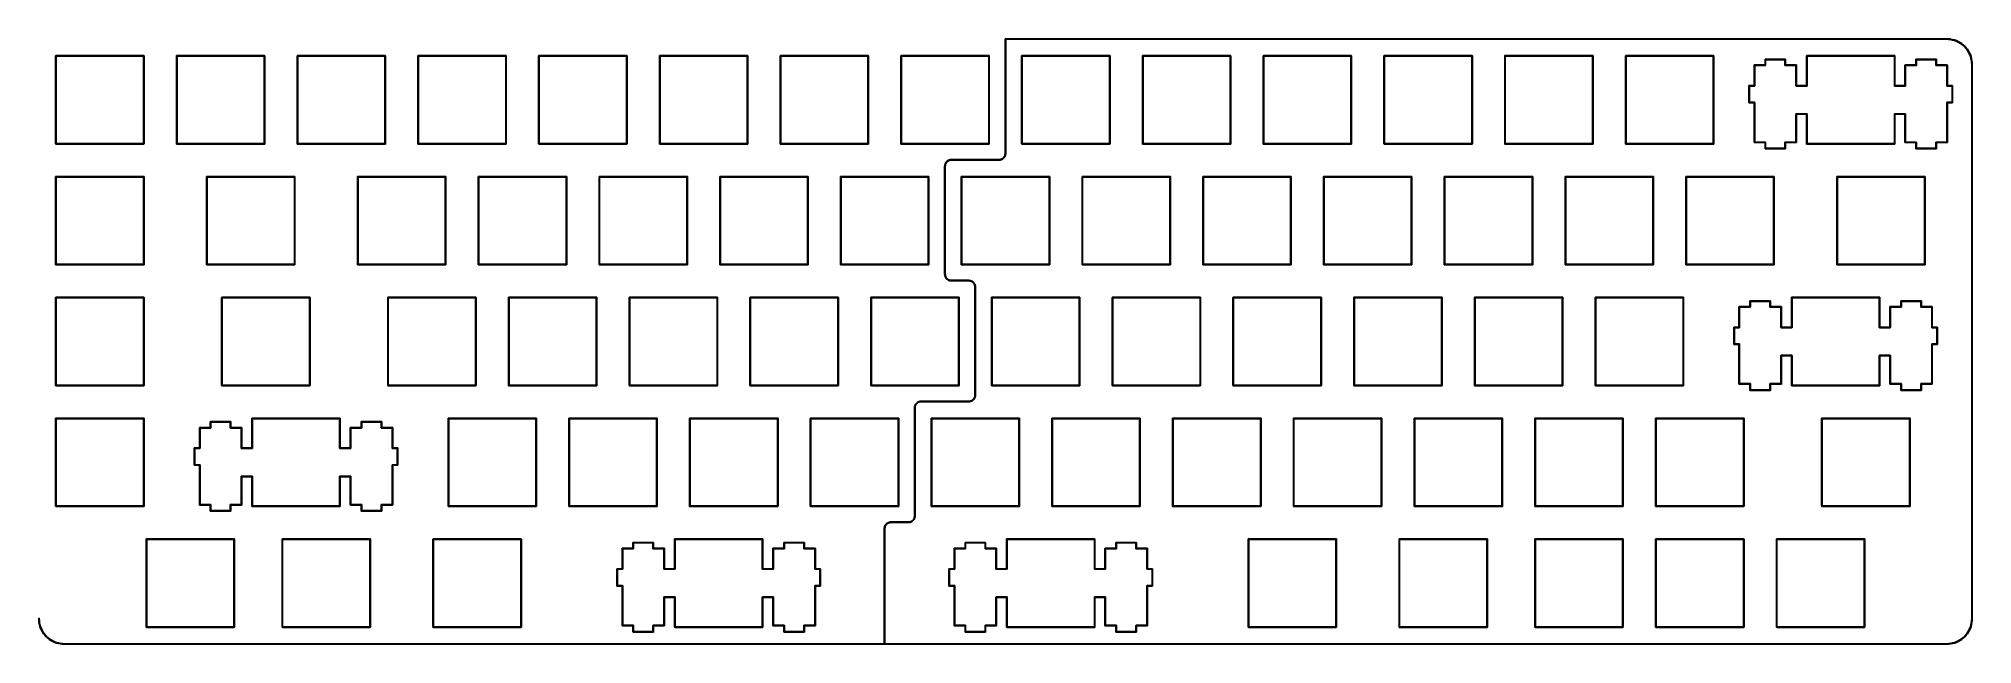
# Model space of a CAD drawing. Extents: x 13 to 318, y -118 to -23.
import ezdxf

# ---------------------------------------------------------------- set-up
doc = ezdxf.new("R2010")
doc.units = 0
doc.layers.add('BLACK', color=7, linetype='CONTINUOUS')

msp = doc.modelspace()

# ---------------------------------------------------------------- linework, layer by layer
at = {"layer": 'BLACK', "linetype": 'CONTINUOUS'}
for p, q in [((165.434, -22.8511), (165.435, -22.8413)), ((165.434, -22.8535), (165.434, -22.8511)), ((165.434, -40.9078), (165.434, -22.8535)), ((165.435, -22.8413), (165.438, -22.8319)), ((165.438, -22.8319), (165.443, -22.8232)), ((165.443, -22.8232), (165.449, -22.8156)), ((165.449, -22.8156), (165.457, -22.8093)), ((165.457, -22.8093), (165.465, -22.8047)), ((165.465, -22.8047), (165.475, -22.8018)), ((165.475, -22.8018), (165.482, -22.8011)), ((165.482, -22.8011), (165.484, -22.8008)), ((165.484, -22.8008), (165.487, -22.8011)), ((165.487, -22.8011), (313.979, -22.8011)), ((165.534, -22.9011), (165.534, -40.8921)), ((313.979, -22.9011), (165.534, -22.9011)), ((313.979, -22.8011), (313.98, -22.801)), ((314.292, -22.9137), (313.979, -22.9011)), ((313.98, -22.801), (313.981, -22.8011)), ((313.981, -22.8011), (313.983, -22.8011)), ((313.983, -22.8011), (313.984, -22.8012)), ((313.984, -22.8012), (314.297, -22.8138)), ((314.6, -22.9488), (314.292, -22.9137)), ((314.297, -22.8138), (314.299, -22.8138)), ((314.299, -22.8138), (314.299, -22.8139)), ((314.299, -22.8139), (314.3, -22.8139)), ((314.3, -22.8139), (314.302, -22.8142)), ((314.302, -22.8142), (314.613, -22.8496)), ((314.903, -23.0089), (314.6, -22.9488)), ((314.613, -22.8496), (314.615, -22.8498)), ((314.615, -22.8498), (314.616, -22.8499)), ((314.616, -22.8499), (314.616, -22.8499)), ((314.616, -22.8499), (314.618, -22.8504)), ((314.618, -22.8504), (314.925, -22.9112)), ((315.202, -23.0942), (314.903, -23.0089)), ((314.925, -22.9112), (314.927, -22.9116)), ((314.927, -22.9116), (314.927, -22.9117)), ((314.927, -22.9117), (314.927, -22.9117)), ((314.927, -22.9117), (314.929, -22.9123)), ((314.929, -22.9123), (315.231, -22.9985)), ((315.493, -23.2021), (315.202, -23.0942)), ((315.231, -22.9985), (315.233, -22.9989)), ((315.233, -22.9989), (315.233, -22.9991)), ((315.233, -22.9991), (315.234, -22.9993)), ((315.234, -22.9993), (315.235, -23)), ((315.235, -23), (315.529, -23.1088)), ((315.774, -23.33), (315.493, -23.2021)), ((315.529, -23.1088), (315.531, -23.1094)), ((315.531, -23.1094), (315.531, -23.1096)), ((315.531, -23.1096), (315.532, -23.1098)), ((315.532, -23.1098), (315.533, -23.1107)), ((315.533, -23.1107), (315.817, -23.2398)), ((316.045, -23.483), (315.774, -23.33)), ((315.817, -23.2398), (315.819, -23.2407)), ((315.819, -23.2407), (315.819, -23.2408)), ((315.819, -23.2408), (315.819, -23.2409)), ((315.819, -23.2409), (315.821, -23.242)), ((315.821, -23.242), (316.095, -23.3965)), ((316.303, -23.6536), (316.045, -23.483)), ((316.095, -23.3965), (316.096, -23.3973)), ((316.096, -23.3973), (316.097, -23.3977)), ((316.097, -23.3977), (316.098, -23.398)), ((316.098, -23.398), (316.099, -23.399)), ((316.099, -23.399), (316.36, -23.5713)), ((316.546, -23.8467), (316.303, -23.6536)), ((316.36, -23.5713), (316.362, -23.5724)), ((316.362, -23.5724), (316.362, -23.5726)), ((316.362, -23.5726), (316.362, -23.5727)), ((316.362, -23.5727), (316.364, -23.5741)), ((316.364, -23.5741), (316.61, -23.7692)), ((316.775, -24.0574), (316.546, -23.8467)), ((316.61, -23.7692), (316.611, -23.7703)), ((316.611, -23.7703), (316.611, -23.7706)), ((316.611, -23.7706), (316.612, -23.771)), ((316.612, -23.771), (316.613, -23.7723)), ((316.613, -23.7723), (316.844, -23.985)), ((316.985, -24.2856), (316.775, -24.0574)), ((316.844, -23.985), (316.845, -23.9863)), ((316.845, -23.9863), (316.845, -23.9866)), ((316.845, -23.9866), (316.846, -23.9869)), ((316.846, -23.9869), (316.847, -23.9884)), ((316.847, -23.9884), (317.06, -24.219)), ((317.176, -24.5289), (316.985, -24.2856)), ((317.06, -24.219), (317.061, -24.2204)), ((317.061, -24.2204), (317.061, -24.2207)), ((317.061, -24.2207), (317.062, -24.221)), ((317.062, -24.221), (317.063, -24.2226)), ((317.063, -24.2226), (317.255, -24.4683)), ((15.6555, -25.5257), (15.6564, -25.5159)), ((15.6557, -25.5282), (15.6555, -25.5257)), ((15.6557, -39.3713), (15.6557, -25.5282)), ((15.6564, -25.5159), (15.6593, -25.5065)), ((15.6593, -25.5065), (15.6639, -25.4978)), ((15.6639, -25.4978), (15.6702, -25.4902)), ((15.6702, -25.4902), (15.6778, -25.4839)), ((15.6778, -25.4839), (15.6865, -25.4793)), ((15.6865, -25.4793), (15.6959, -25.4764)), ((15.6959, -25.4764), (15.7033, -25.4757)), ((15.7033, -25.4757), (15.7057, -25.4755)), ((15.7057, -25.4755), (15.7081, -25.4757)), ((15.7081, -25.4757), (29.5539, -25.4757)), ((15.7557, -25.5757), (15.7557, -39.3238)), ((29.5063, -25.5757), (15.7557, -25.5757)), ((29.5063, -39.3238), (29.5063, -25.5757)), ((29.5539, -25.4757), (29.5563, -25.4755)), ((29.5563, -25.4755), (29.5588, -25.4757)), ((29.5588, -25.4757), (29.5661, -25.4764)), ((29.5661, -25.4764), (29.5755, -25.4793)), ((29.5755, -25.4793), (29.5842, -25.4839)), ((29.5842, -25.4839), (29.5918, -25.4902)), ((29.5918, -25.4902), (29.5981, -25.4978)), ((29.5981, -25.4978), (29.6027, -25.5065)), ((29.6027, -25.5065), (29.6056, -25.5159)), ((29.6056, -25.5159), (29.6066, -25.5257)), ((29.6066, -25.5257), (29.6063, -25.5281)), ((29.6063, -25.5281), (29.6063, -39.3713)), ((34.7055, -25.5257), (34.7064, -25.5159)), ((34.7057, -25.5282), (34.7055, -25.5257)), ((34.7057, -39.3713), (34.7057, -25.5282)), ((34.7064, -25.5159), (34.7093, -25.5065)), ((34.7093, -25.5065), (34.7139, -25.4978)), ((34.7139, -25.4978), (34.7202, -25.4902)), ((34.7202, -25.4902), (34.7278, -25.4839)), ((34.7278, -25.4839), (34.7365, -25.4793)), ((34.7365, -25.4793), (34.7459, -25.4764)), ((34.7459, -25.4764), (34.7533, -25.4757)), ((34.7533, -25.4757), (34.7557, -25.4755)), ((34.7557, -25.4755), (34.7581, -25.4757)), ((34.7581, -25.4757), (48.6039, -25.4757)), ((34.8057, -25.5757), (34.8057, -39.3238)), ((48.5563, -25.5757), (34.8057, -25.5757)), ((48.5563, -39.3238), (48.5563, -25.5757)), ((48.6039, -25.4757), (48.6063, -25.4755)), ((48.6063, -25.4755), (48.6088, -25.4757)), ((48.6088, -25.4757), (48.6161, -25.4764)), ((48.6161, -25.4764), (48.6255, -25.4793)), ((48.6255, -25.4793), (48.6342, -25.4839)), ((48.6342, -25.4839), (48.6418, -25.4902)), ((48.6418, -25.4902), (48.6481, -25.4978)), ((48.6481, -25.4978), (48.6527, -25.5065)), ((48.6527, -25.5065), (48.6556, -25.5159)), ((48.6556, -25.5159), (48.6566, -25.5257)), ((48.6566, -25.5257), (48.6563, -25.5281)), ((48.6563, -25.5281), (48.6563, -39.3713)), ((53.7555, -25.5257), (53.7564, -25.5159)), ((53.7557, -25.5282), (53.7555, -25.5257)), ((53.7557, -39.3713), (53.7557, -25.5282)), ((53.7564, -25.5159), (53.7593, -25.5065)), ((53.7593, -25.5065), (53.7639, -25.4978)), ((53.7639, -25.4978), (53.7702, -25.4902)), ((53.7702, -25.4902), (53.7778, -25.4839)), ((53.7778, -25.4839), (53.7865, -25.4793)), ((53.7865, -25.4793), (53.7959, -25.4764)), ((53.7959, -25.4764), (53.8033, -25.4757)), ((53.8033, -25.4757), (53.8057, -25.4755)), ((53.8057, -25.4755), (53.8081, -25.4757)), ((53.8081, -25.4757), (67.6539, -25.4757)), ((53.8557, -25.5757), (53.8557, -39.3238)), ((67.6063, -25.5757), (53.8557, -25.5757)), ((67.6063, -39.3238), (67.6063, -25.5757)), ((67.6539, -25.4757), (67.6563, -25.4755)), ((67.6563, -25.4755), (67.6588, -25.4757)), ((67.6588, -25.4757), (67.6661, -25.4764)), ((67.6661, -25.4764), (67.6755, -25.4793)), ((67.6755, -25.4793), (67.6842, -25.4839)), ((67.6842, -25.4839), (67.6918, -25.4902)), ((67.6918, -25.4902), (67.6981, -25.4978)), ((67.6981, -25.4978), (67.7027, -25.5065)), ((67.7027, -25.5065), (67.7056, -25.5159)), ((67.7056, -25.5159), (67.7066, -25.5257)), ((67.7066, -25.5257), (67.7063, -25.5281)), ((67.7063, -25.5281), (67.7063, -39.3713)), ((72.8055, -25.5257), (72.8064, -25.5159)), ((72.8057, -25.5282), (72.8055, -25.5257)), ((72.8057, -39.3713), (72.8057, -25.5282)), ((72.8064, -25.5159), (72.8093, -25.5065)), ((72.8093, -25.5065), (72.8139, -25.4978)), ((72.8139, -25.4978), (72.8202, -25.4902)), ((72.8202, -25.4902), (72.8278, -25.4839)), ((72.8278, -25.4839), (72.8365, -25.4793)), ((72.8365, -25.4793), (72.8459, -25.4764)), ((72.8459, -25.4764), (72.8533, -25.4757)), ((72.8533, -25.4757), (72.8557, -25.4755)), ((72.8557, -25.4755), (72.8581, -25.4757)), ((72.8581, -25.4757), (86.7039, -25.4757)), ((72.9057, -25.5757), (72.9057, -39.3238)), ((86.6563, -25.5757), (72.9057, -25.5757)), ((86.6563, -39.3238), (86.6563, -25.5757)), ((86.7039, -25.4757), (86.7063, -25.4755)), ((86.7063, -25.4755), (86.7088, -25.4757)), ((86.7088, -25.4757), (86.7161, -25.4764)), ((86.7161, -25.4764), (86.7255, -25.4793)), ((86.7255, -25.4793), (86.7342, -25.4839)), ((86.7342, -25.4839), (86.7418, -25.4902)), ((86.7418, -25.4902), (86.7481, -25.4978)), ((86.7481, -25.4978), (86.7527, -25.5065)), ((86.7527, -25.5065), (86.7556, -25.5159)), ((86.7556, -25.5159), (86.7566, -25.5257)), ((86.7566, -25.5257), (86.7563, -25.5281)), ((86.7563, -25.5281), (86.7563, -39.3713)), ((91.8555, -25.5257), (91.8564, -25.5159)), ((91.8557, -25.5282), (91.8555, -25.5257)), ((91.8557, -39.3713), (91.8557, -25.5282)), ((91.8564, -25.5159), (91.8593, -25.5065)), ((91.8593, -25.5065), (91.8639, -25.4978)), ((91.8639, -25.4978), (91.8702, -25.4902)), ((91.8702, -25.4902), (91.8778, -25.4839)), ((91.8778, -25.4839), (91.8865, -25.4793)), ((91.8865, -25.4793), (91.8959, -25.4764)), ((91.8959, -25.4764), (91.9033, -25.4757)), ((91.9033, -25.4757), (91.9057, -25.4755)), ((91.9057, -25.4755), (91.9081, -25.4757)), ((91.9081, -25.4757), (105.754, -25.4757)), ((91.9557, -25.5757), (91.9557, -39.3238)), ((105.706, -25.5757), (91.9557, -25.5757)), ((105.706, -39.3238), (105.706, -25.5757)), ((105.754, -25.4757), (105.756, -25.4755)), ((105.756, -25.4755), (105.759, -25.4757)), ((105.759, -25.4757), (105.766, -25.4764)), ((105.766, -25.4764), (105.776, -25.4793)), ((105.776, -25.4793), (105.784, -25.4839)), ((105.784, -25.4839), (105.792, -25.4902)), ((105.792, -25.4902), (105.798, -25.4978)), ((105.798, -25.4978), (105.803, -25.5065)), ((105.803, -25.5065), (105.806, -25.5159)), ((105.806, -25.5159), (105.807, -25.5257)), ((105.807, -25.5257), (105.806, -25.5281)), ((105.806, -25.5281), (105.806, -39.3713)), ((110.905, -25.5257), (110.906, -25.5159)), ((110.906, -25.5282), (110.905, -25.5257)), ((110.906, -25.5159), (110.909, -25.5065)), ((110.906, -39.3713), (110.906, -25.5282)), ((110.909, -25.5065), (110.914, -25.4978)), ((110.914, -25.4978), (110.92, -25.4902)), ((110.92, -25.4902), (110.928, -25.4839)), ((110.928, -25.4839), (110.936, -25.4793)), ((110.936, -25.4793), (110.946, -25.4764)), ((110.946, -25.4764), (110.953, -25.4757)), ((110.953, -25.4757), (110.956, -25.4755)), ((110.956, -25.4755), (110.958, -25.4757)), ((110.958, -25.4757), (124.804, -25.4757)), ((111.006, -25.5757), (111.006, -39.3238)), ((124.756, -25.5757), (111.006, -25.5757)), ((124.756, -39.3238), (124.756, -25.5757)), ((124.804, -25.4757), (124.806, -25.4755)), ((124.806, -25.4755), (124.809, -25.4757)), ((124.809, -25.4757), (124.816, -25.4764)), ((124.816, -25.4764), (124.826, -25.4793)), ((124.826, -25.4793), (124.834, -25.4839)), ((124.834, -25.4839), (124.842, -25.4902)), ((124.842, -25.4902), (124.848, -25.4978)), ((124.848, -25.4978), (124.853, -25.5065)), ((124.853, -25.5065), (124.856, -25.5159)), ((124.856, -25.5159), (124.857, -25.5257)), ((124.857, -25.5257), (124.856, -25.5281)), ((124.856, -25.5281), (124.856, -39.3713)), ((129.955, -25.5257), (129.956, -25.5159)), ((129.956, -25.5282), (129.955, -25.5257)), ((129.956, -25.5159), (129.959, -25.5065)), ((129.956, -39.3713), (129.956, -25.5282)), ((129.959, -25.5065), (129.964, -25.4978)), ((129.964, -25.4978), (129.97, -25.4902)), ((129.97, -25.4902), (129.978, -25.4839)), ((129.978, -25.4839), (129.986, -25.4793)), ((129.986, -25.4793), (129.996, -25.4764)), ((129.996, -25.4764), (130.003, -25.4757)), ((130.003, -25.4757), (130.006, -25.4755)), ((130.006, -25.4755), (130.008, -25.4757)), ((130.008, -25.4757), (143.854, -25.4757)), ((130.056, -25.5757), (130.056, -39.3238)), ((143.806, -25.5757), (130.056, -25.5757)), ((143.806, -39.3238), (143.806, -25.5757)), ((143.854, -25.4757), (143.856, -25.4755)), ((143.856, -25.4755), (143.859, -25.4757)), ((143.859, -25.4757), (143.866, -25.4764)), ((143.866, -25.4764), (143.876, -25.4793)), ((143.876, -25.4793), (143.884, -25.4839)), ((143.884, -25.4839), (143.892, -25.4902)), ((143.892, -25.4902), (143.898, -25.4978)), ((143.898, -25.4978), (143.903, -25.5065)), ((143.903, -25.5065), (143.906, -25.5159)), ((143.906, -25.5159), (143.907, -25.5257)), ((143.907, -25.5257), (143.906, -25.5281)), ((143.906, -25.5281), (143.906, -39.3713)), ((149.005, -25.5257), (149.006, -25.5159)), ((149.006, -25.5282), (149.005, -25.5257)), ((149.006, -25.5159), (149.009, -25.5065)), ((149.006, -39.3713), (149.006, -25.5282)), ((149.009, -25.5065), (149.014, -25.4978)), ((149.014, -25.4978), (149.02, -25.4902)), ((149.02, -25.4902), (149.028, -25.4839)), ((149.028, -25.4839), (149.036, -25.4793)), ((149.036, -25.4793), (149.046, -25.4764)), ((149.046, -25.4764), (149.053, -25.4757)), ((149.053, -25.4757), (149.056, -25.4755)), ((149.056, -25.4755), (149.058, -25.4757)), ((149.058, -25.4757), (162.904, -25.4757)), ((149.106, -25.5757), (149.106, -39.3238)), ((162.856, -25.5757), (149.106, -25.5757)), ((162.856, -39.3238), (162.856, -25.5757)), ((162.904, -25.4757), (162.906, -25.4755)), ((162.906, -25.4755), (162.909, -25.4757)), ((162.909, -25.4757), (162.916, -25.4764)), ((162.916, -25.4764), (162.926, -25.4793)), ((162.926, -25.4793), (162.934, -25.4839)), ((162.934, -25.4839), (162.942, -25.4902)), ((162.942, -25.4902), (162.948, -25.4978)), ((162.948, -25.4978), (162.953, -25.5065)), ((162.953, -25.5065), (162.956, -25.5159)), ((162.956, -25.5159), (162.957, -25.5257)), ((162.957, -25.5257), (162.956, -25.5281)), ((162.956, -25.5281), (162.956, -39.3713)), ((168.055, -25.5257), (168.056, -25.5159)), ((168.056, -25.5282), (168.055, -25.5257)), ((168.056, -25.5159), (168.059, -25.5065)), ((168.056, -39.3713), (168.056, -25.5282)), ((168.059, -25.5065), (168.064, -25.4978)), ((168.064, -25.4978), (168.07, -25.4902)), ((168.07, -25.4902), (168.078, -25.4839)), ((168.078, -25.4839), (168.086, -25.4793)), ((168.086, -25.4793), (168.096, -25.4764)), ((168.096, -25.4764), (168.103, -25.4757)), ((168.103, -25.4757), (168.106, -25.4755)), ((168.106, -25.4755), (168.108, -25.4757)), ((168.108, -25.4757), (181.954, -25.4757)), ((168.156, -25.5757), (168.156, -39.3238)), ((181.906, -25.5757), (168.156, -25.5757)), ((181.906, -39.3238), (181.906, -25.5757)), ((181.954, -25.4757), (181.956, -25.4755)), ((181.956, -25.4755), (181.959, -25.4757)), ((181.959, -25.4757), (181.966, -25.4764)), ((181.966, -25.4764), (181.976, -25.4793)), ((181.976, -25.4793), (181.984, -25.4839)), ((181.984, -25.4839), (181.992, -25.4902)), ((181.992, -25.4902), (181.998, -25.4978)), ((181.998, -25.4978), (182.003, -25.5065)), ((182.003, -25.5065), (182.006, -25.5159)), ((182.006, -25.5159), (182.007, -25.5257)), ((182.007, -25.5257), (182.006, -25.5281)), ((182.006, -25.5281), (182.006, -39.3713)), ((187.105, -25.5257), (187.106, -25.5159)), ((187.106, -25.5282), (187.105, -25.5257)), ((187.106, -25.5159), (187.109, -25.5065)), ((187.106, -39.3713), (187.106, -25.5282)), ((187.109, -25.5065), (187.114, -25.4978)), ((187.114, -25.4978), (187.12, -25.4902)), ((187.12, -25.4902), (187.128, -25.4839)), ((187.128, -25.4839), (187.136, -25.4793)), ((187.136, -25.4793), (187.146, -25.4764)), ((187.146, -25.4764), (187.153, -25.4757)), ((187.153, -25.4757), (187.156, -25.4755)), ((187.156, -25.4755), (187.158, -25.4757)), ((187.158, -25.4757), (201.004, -25.4757)), ((187.206, -25.5757), (187.206, -39.3238)), ((200.956, -25.5757), (187.206, -25.5757)), ((200.956, -39.3238), (200.956, -25.5757)), ((201.004, -25.4757), (201.006, -25.4755)), ((201.006, -25.4755), (201.009, -25.4757)), ((201.009, -25.4757), (201.016, -25.4764)), ((201.016, -25.4764), (201.026, -25.4793)), ((201.026, -25.4793), (201.034, -25.4839)), ((201.034, -25.4839), (201.042, -25.4902)), ((201.042, -25.4902), (201.048, -25.4978)), ((201.048, -25.4978), (201.053, -25.5065)), ((201.053, -25.5065), (201.056, -25.5159)), ((201.056, -25.5159), (201.057, -25.5257)), ((201.057, -25.5257), (201.056, -25.5281)), ((201.056, -25.5281), (201.056, -39.3713)), ((206.155, -25.5257), (206.156, -25.5159)), ((206.156, -25.5282), (206.155, -25.5257)), ((206.156, -25.5159), (206.159, -25.5065)), ((206.156, -39.3713), (206.156, -25.5282)), ((206.159, -25.5065), (206.164, -25.4978)), ((206.164, -25.4978), (206.17, -25.4902)), ((206.17, -25.4902), (206.178, -25.4839)), ((206.178, -25.4839), (206.186, -25.4793)), ((206.186, -25.4793), (206.196, -25.4764)), ((206.196, -25.4764), (206.203, -25.4757)), ((206.203, -25.4757), (206.206, -25.4755)), ((206.206, -25.4755), (206.208, -25.4757)), ((206.208, -25.4757), (220.054, -25.4757)), ((206.256, -25.5757), (206.256, -39.3238)), ((220.006, -25.5757), (206.256, -25.5757)), ((220.006, -39.3238), (220.006, -25.5757)), ((220.054, -25.4757), (220.056, -25.4755)), ((220.056, -25.4755), (220.059, -25.4757)), ((220.059, -25.4757), (220.066, -25.4764)), ((220.066, -25.4764), (220.076, -25.4793)), ((220.076, -25.4793), (220.084, -25.4839)), ((220.084, -25.4839), (220.092, -25.4902)), ((220.092, -25.4902), (220.098, -25.4978)), ((220.098, -25.4978), (220.103, -25.5065)), ((220.103, -25.5065), (220.106, -25.5159)), ((220.106, -25.5159), (220.107, -25.5257)), ((220.107, -25.5257), (220.106, -25.5281)), ((220.106, -25.5281), (220.106, -39.3713)), ((225.205, -25.5257), (225.206, -25.5159)), ((225.206, -25.5282), (225.205, -25.5257)), ((225.206, -25.5159), (225.209, -25.5065)), ((225.206, -39.3713), (225.206, -25.5282)), ((225.209, -25.5065), (225.214, -25.4978)), ((225.214, -25.4978), (225.22, -25.4902)), ((225.22, -25.4902), (225.228, -25.4839)), ((225.228, -25.4839), (225.236, -25.4793)), ((225.236, -25.4793), (225.246, -25.4764)), ((225.246, -25.4764), (225.253, -25.4757)), ((225.253, -25.4757), (225.256, -25.4755)), ((225.256, -25.4755), (225.258, -25.4757)), ((225.258, -25.4757), (239.104, -25.4757)), ((225.306, -25.5757), (225.306, -39.3238)), ((239.056, -25.5757), (225.306, -25.5757)), ((239.056, -39.3238), (239.056, -25.5757)), ((239.104, -25.4757), (239.106, -25.4755)), ((239.106, -25.4755), (239.109, -25.4757)), ((239.109, -25.4757), (239.116, -25.4764)), ((239.116, -25.4764), (239.126, -25.4793)), ((239.126, -25.4793), (239.134, -25.4839)), ((239.134, -25.4839), (239.142, -25.4902)), ((239.142, -25.4902), (239.148, -25.4978)), ((239.148, -25.4978), (239.153, -25.5065)), ((239.153, -25.5065), (239.156, -25.5159)), ((239.156, -25.5159), (239.157, -25.5257)), ((239.157, -25.5257), (239.156, -25.5281)), ((239.156, -25.5281), (239.156, -39.3713)), ((244.255, -25.5257), (244.256, -25.5159)), ((244.256, -25.5282), (244.255, -25.5257)), ((244.256, -25.5159), (244.259, -25.5065)), ((244.256, -39.3713), (244.256, -25.5282)), ((244.259, -25.5065), (244.264, -25.4978)), ((244.264, -25.4978), (244.27, -25.4902)), ((244.27, -25.4902), (244.278, -25.4839)), ((244.278, -25.4839), (244.286, -25.4793)), ((244.286, -25.4793), (244.296, -25.4764)), ((244.296, -25.4764), (244.303, -25.4757)), ((244.303, -25.4757), (244.306, -25.4755)), ((244.306, -25.4755), (244.308, -25.4757)), ((244.308, -25.4757), (258.154, -25.4757)), ((244.356, -25.5757), (244.356, -39.3238)), ((258.106, -25.5757), (244.356, -25.5757)), ((258.106, -39.3238), (258.106, -25.5757)), ((258.154, -25.4757), (258.156, -25.4755)), ((258.156, -25.4755), (258.159, -25.4757)), ((258.159, -25.4757), (258.166, -25.4764)), ((258.166, -25.4764), (258.176, -25.4793)), ((258.176, -25.4793), (258.184, -25.4839)), ((258.184, -25.4839), (258.192, -25.4902)), ((258.192, -25.4902), (258.198, -25.4978)), ((258.198, -25.4978), (258.203, -25.5065)), ((258.203, -25.5065), (258.206, -25.5159)), ((258.206, -25.5159), (258.207, -25.5257)), ((258.207, -25.5257), (258.206, -25.5281)), ((258.206, -25.5281), (258.206, -39.3713)), ((263.305, -25.5257), (263.306, -25.5159)), ((263.306, -25.5282), (263.305, -25.5257)), ((263.306, -25.5159), (263.309, -25.5065)), ((263.306, -39.3713), (263.306, -25.5282)), ((263.309, -25.5065), (263.314, -25.4978)), ((263.314, -25.4978), (263.32, -25.4902)), ((263.32, -25.4902), (263.328, -25.4839)), ((263.328, -25.4839), (263.336, -25.4793)), ((263.336, -25.4793), (263.346, -25.4764)), ((263.346, -25.4764), (263.353, -25.4757)), ((263.353, -25.4757), (263.356, -25.4755)), ((263.356, -25.4755), (263.358, -25.4757)), ((263.358, -25.4757), (277.204, -25.4757)), ((263.406, -25.5757), (263.406, -39.3238)), ((277.156, -25.5757), (263.406, -25.5757)), ((277.156, -39.3238), (277.156, -25.5757)), ((277.204, -25.4757), (277.206, -25.4755)), ((277.206, -25.4755), (277.209, -25.4757)), ((277.209, -25.4757), (277.216, -25.4764)), ((277.216, -25.4764), (277.226, -25.4793)), ((277.226, -25.4793), (277.234, -25.4839)), ((277.234, -25.4839), (277.242, -25.4902)), ((277.242, -25.4902), (277.248, -25.4978)), ((277.248, -25.4978), (277.253, -25.5065)), ((277.253, -25.5065), (277.256, -25.5159)), ((277.256, -25.5159), (277.257, -25.5257)), ((277.257, -25.5257), (277.256, -25.5281)), ((277.256, -25.5281), (277.256, -39.3713)), ((283.605, -26.9938), (283.606, -26.984)), ((283.605, -26.9963), (283.605, -26.9938)), ((283.605, -30.1747), (283.605, -26.9963)), ((283.606, -26.984), (283.609, -26.9746)), ((283.609, -26.9746), (283.614, -26.9659)), ((283.614, -26.9659), (283.62, -26.9583)), ((283.62, -26.9583), (283.627, -26.952)), ((283.627, -26.952), (283.636, -26.9474)), ((283.636, -26.9474), (283.646, -26.9445)), ((283.646, -26.9445), (283.653, -26.9438)), ((283.653, -26.9438), (283.655, -26.9436)), ((283.655, -26.9436), (283.658, -26.9438)), ((283.658, -26.9438), (285.33, -26.9438)), ((285.378, -27.0438), (283.705, -27.0438)), ((283.705, -27.0438), (283.705, -30.2223)), ((285.33, -26.0743), (285.331, -26.0645)), ((285.33, -26.0768), (285.33, -26.0743)), ((285.33, -26.9438), (285.33, -26.0768)), ((285.331, -26.0645), (285.334, -26.0551)), ((285.334, -26.0551), (285.338, -26.0464)), ((285.338, -26.0464), (285.345, -26.0388)), ((285.345, -26.0388), (285.352, -26.0326)), ((285.352, -26.0326), (285.361, -26.0279)), ((285.361, -26.0279), (285.37, -26.0251)), ((285.37, -26.0251), (285.378, -26.0243)), ((285.378, -26.0243), (285.38, -26.0241)), ((285.38, -27.0441), (285.378, -27.0438)), ((285.38, -26.0241), (285.382, -26.0243)), ((285.39, -27.0431), (285.38, -27.0441)), ((285.382, -26.0243), (288.527, -26.0243)), ((285.399, -27.0402), (285.39, -27.0431)), ((285.408, -27.0356), (285.399, -27.0402)), ((285.416, -27.0293), (285.408, -27.0356)), ((285.422, -27.0217), (285.416, -27.0293)), ((285.426, -27.013), (285.422, -27.0217)), ((285.429, -27.0036), (285.426, -27.013)), ((285.43, -26.9963), (285.429, -27.0036)), ((288.48, -26.1243), (285.43, -26.1243)), ((285.43, -26.1243), (285.43, -26.9914)), ((285.43, -26.9914), (285.43, -26.9938)), ((285.43, -26.9938), (285.43, -26.9963)), ((285.43, -26.9963), (285.43, -26.9963)), ((288.479, -26.9938), (288.48, -26.9914)), ((288.48, -27.0036), (288.479, -26.9938)), ((288.48, -26.9914), (288.48, -26.1243)), ((288.483, -27.013), (288.48, -27.0036)), ((288.488, -27.0217), (288.483, -27.013)), ((288.494, -27.0293), (288.488, -27.0217)), ((288.502, -27.0356), (288.494, -27.0293)), ((288.51, -27.0402), (288.502, -27.0356)), ((288.52, -27.0431), (288.51, -27.0402)), ((288.53, -27.0441), (288.52, -27.0431)), ((288.527, -26.0243), (288.53, -26.0241)), ((288.53, -26.0241), (288.532, -26.0243)), ((288.532, -27.0438), (288.53, -27.0441)), ((288.532, -26.0243), (288.539, -26.0251)), ((290.204, -27.0438), (288.532, -27.0438)), ((288.539, -26.0251), (288.549, -26.0279)), ((288.549, -26.0279), (288.558, -26.0326)), ((288.558, -26.0326), (288.565, -26.0388)), ((288.565, -26.0388), (288.571, -26.0464)), ((288.571, -26.0464), (288.576, -26.0551)), ((288.576, -26.0551), (288.579, -26.0645)), ((288.579, -26.0645), (288.58, -26.0743)), ((288.58, -26.0743), (288.58, -26.0768)), ((288.58, -26.0768), (288.58, -26.9438)), ((288.58, -26.9438), (290.252, -26.9438)), ((290.204, -30.2223), (290.204, -27.0438)), ((290.252, -26.9438), (290.254, -26.9436)), ((290.254, -26.9436), (290.257, -26.9438)), ((290.257, -26.9438), (290.264, -26.9445)), ((290.264, -26.9445), (290.274, -26.9474)), ((290.274, -26.9474), (290.282, -26.952)), ((290.282, -26.952), (290.29, -26.9583)), ((290.29, -26.9583), (290.296, -26.9659)), ((290.296, -26.9659), (290.301, -26.9746)), ((290.301, -26.9746), (290.304, -26.984)), ((290.304, -26.984), (290.305, -26.9938)), ((290.305, -26.9938), (290.304, -26.9963)), ((290.304, -26.9963), (290.304, -30.1747)), ((291.88, -25.5257), (291.881, -25.5159)), ((291.881, -25.5281), (291.88, -25.5257)), ((291.881, -25.5159), (291.884, -25.5065)), ((291.881, -30.1747), (291.881, -25.5281)), ((291.884, -25.5065), (291.889, -25.4978)), ((291.889, -25.4978), (291.895, -25.4902)), ((291.895, -25.4902), (291.903, -25.4839)), ((291.903, -25.4839), (291.911, -25.4793)), ((291.911, -25.4793), (291.921, -25.4764)), ((291.921, -25.4764), (291.928, -25.4757)), ((291.928, -25.4757), (291.931, -25.4755)), ((291.931, -25.4755), (291.933, -25.4757)), ((291.933, -25.4757), (305.779, -25.4757)), ((291.981, -25.5757), (291.981, -30.2223)), ((305.731, -25.5757), (291.981, -25.5757)), ((305.731, -30.2223), (305.731, -25.5757)), ((305.779, -25.4757), (305.781, -25.4755)), ((305.781, -25.4755), (305.784, -25.4757)), ((305.784, -25.4757), (305.791, -25.4764)), ((305.791, -25.4764), (305.801, -25.4793)), ((305.801, -25.4793), (305.809, -25.4839)), ((305.809, -25.4839), (305.817, -25.4902)), ((305.817, -25.4902), (305.823, -25.4978)), ((305.823, -25.4978), (305.828, -25.5065)), ((305.828, -25.5065), (305.831, -25.5159)), ((305.831, -25.5159), (305.832, -25.5257)), ((305.832, -25.5257), (305.831, -25.5281)), ((305.831, -25.5281), (305.831, -30.1747)), ((307.405, -26.9938), (307.406, -26.984)), ((307.405, -26.9963), (307.405, -26.9938)), ((307.405, -30.1747), (307.405, -26.9963)), ((307.406, -26.984), (307.409, -26.9746)), ((307.409, -26.9746), (307.413, -26.9659)), ((307.413, -26.9659), (307.42, -26.9583)), ((307.42, -26.9583), (307.427, -26.952)), ((307.427, -26.952), (307.436, -26.9474)), ((307.436, -26.9474), (307.445, -26.9445)), ((307.445, -26.9445), (307.453, -26.9438)), ((307.453, -26.9438), (307.455, -26.9436)), ((307.455, -26.9436), (307.458, -26.9438)), ((307.458, -26.9438), (309.132, -26.9438)), ((309.18, -27.0438), (307.505, -27.0438)), ((307.505, -27.0438), (307.505, -30.2223)), ((309.132, -26.0743), (309.133, -26.0645)), ((309.132, -26.0768), (309.132, -26.0743)), ((309.132, -26.9438), (309.132, -26.0768)), ((309.133, -26.0645), (309.136, -26.0551)), ((309.136, -26.0551), (309.141, -26.0464)), ((309.141, -26.0464), (309.147, -26.0388)), ((309.147, -26.0388), (309.154, -26.0326)), ((309.154, -26.0326), (309.163, -26.0279)), ((309.163, -26.0279), (309.173, -26.0251)), ((309.173, -26.0251), (309.18, -26.0243)), ((309.18, -26.0243), (309.182, -26.0241)), ((309.182, -27.0441), (309.18, -27.0438)), ((309.182, -26.0241), (309.185, -26.0243)), ((309.192, -27.0431), (309.182, -27.0441)), ((309.185, -26.0243), (312.327, -26.0243)), ((309.202, -27.0402), (309.192, -27.0431)), ((309.21, -27.0356), (309.202, -27.0402)), ((309.218, -27.0293), (309.21, -27.0356)), ((309.224, -27.0217), (309.218, -27.0293)), ((309.229, -27.013), (309.224, -27.0217)), ((309.232, -27.0036), (309.229, -27.013)), ((312.279, -26.1243), (309.232, -26.1243)), ((309.232, -26.1243), (309.232, -26.9914)), ((309.232, -26.9914), (309.233, -26.9938)), ((309.233, -26.9938), (309.232, -26.9963)), ((309.232, -26.9963), (309.232, -26.9963)), ((309.232, -26.9963), (309.232, -27.0036)), ((312.279, -26.9914), (312.279, -26.1243)), ((312.279, -26.9938), (312.279, -26.9914)), ((312.28, -27.0036), (312.279, -26.9938)), ((312.283, -27.013), (312.28, -27.0036)), ((312.288, -27.0217), (312.283, -27.013)), ((312.294, -27.0293), (312.288, -27.0217)), ((312.302, -27.0356), (312.294, -27.0293)), ((312.31, -27.0402), (312.302, -27.0356)), ((312.32, -27.0431), (312.31, -27.0402)), ((312.329, -27.0441), (312.32, -27.0431)), ((312.327, -26.0243), (312.329, -26.0241)), ((312.329, -26.0241), (312.332, -26.0243)), ((312.332, -27.0438), (312.329, -27.0441)), ((312.332, -26.0243), (312.339, -26.0251)), ((314.004, -27.0438), (312.332, -27.0438)), ((312.339, -26.0251), (312.349, -26.0279)), ((312.349, -26.0279), (312.357, -26.0326)), ((312.357, -26.0326), (312.365, -26.0388)), ((312.365, -26.0388), (312.371, -26.0464)), ((312.371, -26.0464), (312.376, -26.0551)), ((312.376, -26.0551), (312.379, -26.0645)), ((312.379, -26.0645), (312.38, -26.0743)), ((312.38, -26.0743), (312.379, -26.0768)), ((312.379, -26.0768), (312.379, -26.9438)), ((312.379, -26.9438), (314.052, -26.9438)), ((314.004, -30.2223), (314.004, -27.0438)), ((314.052, -26.9438), (314.054, -26.9436)), ((314.054, -26.9436), (314.057, -26.9438)), ((314.057, -26.9438), (314.064, -26.9445)), ((314.064, -26.9445), (314.073, -26.9474)), ((314.073, -26.9474), (314.082, -26.952)), ((314.082, -26.952), (314.09, -26.9583)), ((314.09, -26.9583), (314.096, -26.9659)), ((314.096, -26.9659), (314.101, -26.9746)), ((314.101, -26.9746), (314.103, -26.984)), ((314.103, -26.984), (314.104, -26.9938)), ((314.104, -26.9938), (314.104, -26.9963)), ((314.104, -26.9963), (314.104, -30.1747)), ((317.349, -24.7874), (317.176, -24.5289)), ((317.255, -24.4683), (317.257, -24.4697)), ((317.257, -24.4697), (317.257, -24.4701)), ((317.257, -24.4701), (317.257, -24.4706)), ((317.257, -24.4706), (317.258, -24.4722)), ((317.258, -24.4722), (317.433, -24.7329)), ((317.502, -25.0583), (317.349, -24.7874)), ((317.433, -24.7329), (317.434, -24.7344)), ((317.434, -24.7344), (317.434, -24.7349)), ((317.434, -24.7349), (317.435, -24.7354)), ((317.435, -24.7354), (317.435, -24.7371)), ((317.435, -24.7371), (317.59, -25.0106)), ((317.632, -25.3392), (317.502, -25.0583)), ((317.59, -25.0106), (317.591, -25.0122)), ((317.591, -25.0122), (317.591, -25.0126)), ((317.591, -25.0126), (317.591, -25.013)), ((317.591, -25.013), (317.592, -25.0148)), ((317.592, -25.0148), (317.724, -25.2986)), ((317.74, -25.63), (317.632, -25.3392)), ((317.724, -25.2986), (317.725, -25.3003)), ((317.725, -25.3003), (317.725, -25.3007)), ((317.725, -25.3007), (317.725, -25.3011)), ((317.725, -25.3011), (317.726, -25.303)), ((317.726, -25.303), (317.835, -25.597)), ((317.823, -25.9284), (317.74, -25.63)), ((317.883, -26.2319), (317.823, -25.9284)), ((317.835, -25.597), (317.835, -25.5989)), ((317.835, -25.5989), (317.836, -25.5992)), ((317.836, -25.5992), (317.836, -25.5995)), ((317.836, -25.5995), (317.836, -25.6015)), ((317.836, -25.6015), (317.92, -25.903)), ((317.918, -26.5407), (317.883, -26.2319)), ((317.933, -26.8528), (317.918, -26.5407)), ((317.92, -25.903), (317.92, -25.9047)), ((317.92, -25.9047), (317.92, -25.9053)), ((317.92, -25.9053), (317.921, -25.9059)), ((317.921, -25.9059), (317.921, -25.9077)), ((317.921, -25.9077), (317.982, -26.2141)), ((317.933, -114.249), (317.933, -26.8528)), ((317.982, -26.2141), (317.982, -26.2161)), ((317.982, -26.2161), (317.982, -26.2165)), ((317.982, -26.2165), (317.982, -26.2169)), ((317.982, -26.2169), (317.982, -26.2189)), ((317.982, -26.2189), (318.018, -26.5302)), ((318.018, -26.5302), (318.018, -26.5318)), ((318.018, -26.5318), (318.018, -26.5326)), ((318.018, -26.5326), (318.018, -26.5334)), ((318.018, -26.5334), (318.018, -26.535)), ((318.018, -26.535), (318.033, -26.8479)), ((318.033, -26.8479), (318.033, -26.8491)), ((318.033, -26.8491), (318.033, -26.8504)), ((318.033, -26.8504), (318.034, -26.8516)), ((318.034, -26.8516), (318.033, -26.8528)), ((318.033, -26.8528), (318.033, -114.249)), ((282.78, -30.2247), (282.781, -30.2149)), ((282.78, -30.2271), (282.78, -30.2247)), ((282.78, -32.8715), (282.78, -30.2271)), ((282.781, -30.2149), (282.783, -30.2055)), ((282.783, -30.2055), (282.788, -30.1968)), ((282.788, -30.1968), (282.794, -30.1892)), ((282.794, -30.1892), (282.802, -30.1829)), ((282.802, -30.1829), (282.811, -30.1783)), ((282.811, -30.1783), (282.82, -30.1754)), ((282.82, -30.1754), (282.827, -30.1747)), ((282.827, -30.1747), (282.83, -30.1745)), ((282.83, -30.1745), (282.832, -30.1747)), ((282.832, -30.1747), (283.605, -30.1747)), ((283.653, -30.2747), (282.88, -30.2747)), ((282.88, -30.2747), (282.88, -32.8239)), ((283.655, -30.2749), (283.653, -30.2747)), ((283.665, -30.274), (283.655, -30.2749)), ((283.675, -30.2711), (283.665, -30.274)), ((283.683, -30.2665), (283.675, -30.2711)), ((283.691, -30.2602), (283.683, -30.2665)), ((283.697, -30.2526), (283.691, -30.2602)), ((283.702, -30.2439), (283.697, -30.2526)), ((283.705, -30.2345), (283.702, -30.2439)), ((283.705, -30.2223), (283.706, -30.2247)), ((283.706, -30.2247), (283.705, -30.2271)), ((283.705, -30.2271), (283.705, -30.2271)), ((283.705, -30.2271), (283.705, -30.2345)), ((290.204, -30.2247), (290.204, -30.2223)), ((290.205, -30.2345), (290.204, -30.2247)), ((290.208, -30.2439), (290.205, -30.2345)), ((290.213, -30.2526), (290.208, -30.2439)), ((290.219, -30.2602), (290.213, -30.2526)), ((290.226, -30.2665), (290.219, -30.2602)), ((290.235, -30.2711), (290.226, -30.2665)), ((290.244, -30.274), (290.235, -30.2711)), ((290.254, -30.2749), (290.244, -30.274)), ((290.257, -30.2747), (290.254, -30.2749)), ((291.928, -30.2747), (290.257, -30.2747)), ((290.304, -30.1747), (291.881, -30.1747)), ((291.931, -30.2749), (291.928, -30.2747)), ((291.941, -30.274), (291.931, -30.2749)), ((291.95, -30.2711), (291.941, -30.274)), ((291.959, -30.2665), (291.95, -30.2711)), ((291.966, -30.2602), (291.959, -30.2665)), ((291.972, -30.2526), (291.966, -30.2602)), ((291.977, -30.2439), (291.972, -30.2526)), ((291.98, -30.2345), (291.977, -30.2439)), ((291.981, -30.2271), (291.98, -30.2345)), ((291.981, -30.2223), (291.981, -30.2247)), ((291.981, -30.2247), (291.981, -30.2271)), ((291.981, -30.2271), (291.981, -30.2271)), ((305.731, -30.2247), (305.731, -30.2223)), ((305.732, -30.2345), (305.731, -30.2247)), ((305.735, -30.2439), (305.732, -30.2345)), ((305.74, -30.2526), (305.735, -30.2439)), ((305.746, -30.2602), (305.74, -30.2526)), ((305.753, -30.2665), (305.746, -30.2602)), ((305.762, -30.2711), (305.753, -30.2665)), ((305.772, -30.274), (305.762, -30.2711)), ((305.781, -30.2749), (305.772, -30.274)), ((305.784, -30.2747), (305.781, -30.2749)), ((307.453, -30.2747), (305.784, -30.2747)), ((305.831, -30.1747), (307.405, -30.1747)), ((307.455, -30.2749), (307.453, -30.2747)), ((307.465, -30.274), (307.455, -30.2749)), ((307.474, -30.2711), (307.465, -30.274)), ((307.483, -30.2665), (307.474, -30.2711)), ((307.491, -30.2602), (307.483, -30.2665)), ((307.497, -30.2526), (307.491, -30.2602)), ((307.502, -30.2439), (307.497, -30.2526)), ((307.504, -30.2345), (307.502, -30.2439)), ((307.505, -30.2271), (307.504, -30.2345)), ((307.505, -30.2223), (307.505, -30.2247)), ((307.505, -30.2247), (307.505, -30.2271)), ((307.505, -30.2271), (307.505, -30.2271)), ((314.004, -30.2247), (314.004, -30.2223)), ((314.005, -30.2345), (314.004, -30.2247)), ((314.008, -30.2439), (314.005, -30.2345)), ((314.012, -30.2526), (314.008, -30.2439)), ((314.019, -30.2602), (314.012, -30.2526)), ((314.026, -30.2665), (314.019, -30.2602)), ((314.035, -30.2711), (314.026, -30.2665)), ((314.044, -30.274), (314.035, -30.2711)), ((314.054, -30.2749), (314.044, -30.274)), ((314.057, -30.2747), (314.054, -30.2749)), ((314.832, -30.2747), (314.057, -30.2747)), ((314.104, -30.1747), (314.88, -30.1747)), ((314.832, -32.8239), (314.832, -30.2747)), ((314.88, -30.1747), (314.882, -30.1745)), ((314.882, -30.1745), (314.885, -30.1747)), ((314.885, -30.1747), (314.892, -30.1754)), ((314.892, -30.1754), (314.901, -30.1783)), ((314.901, -30.1783), (314.91, -30.1829)), ((314.91, -30.1829), (314.918, -30.1892)), ((314.918, -30.1892), (314.924, -30.1968)), ((314.924, -30.1968), (314.929, -30.2055)), ((314.929, -30.2055), (314.931, -30.2149)), ((314.931, -30.2149), (314.932, -30.2247)), ((314.932, -30.2247), (314.932, -30.2271)), ((314.932, -30.2271), (314.932, -32.8715)), ((282.78, -32.8739), (282.78, -32.8715)), ((282.781, -32.8837), (282.78, -32.8739)), ((282.783, -32.8931), (282.781, -32.8837)), ((282.788, -32.9018), (282.783, -32.8931)), ((282.794, -32.9094), (282.788, -32.9018)), ((282.802, -32.9157), (282.794, -32.9094)), ((282.811, -32.9203), (282.802, -32.9157)), ((282.82, -32.9232), (282.811, -32.9203)), ((282.827, -32.9239), (282.82, -32.9232)), ((282.83, -32.9242), (282.827, -32.9239)), ((282.832, -32.9239), (282.83, -32.9242)), ((283.605, -32.9239), (282.832, -32.9239)), ((282.88, -32.8239), (283.653, -32.8239)), ((283.605, -39.1427), (283.605, -32.9239)), ((283.653, -32.8239), (283.655, -32.8237)), ((283.655, -32.8237), (283.658, -32.8239)), ((283.658, -32.8239), (283.665, -32.8246)), ((283.665, -32.8246), (283.675, -32.8275)), ((283.675, -32.8275), (283.683, -32.8321)), ((283.683, -32.8321), (283.691, -32.8384)), ((283.691, -32.8384), (283.697, -32.846)), ((283.697, -32.846), (283.702, -32.8547)), ((283.702, -32.8547), (283.705, -32.8641)), ((283.705, -32.8641), (283.706, -32.8739)), ((283.706, -32.8739), (283.705, -32.8764)), ((283.705, -32.8764), (283.705, -39.0952)), ((314.004, -32.8739), (314.005, -32.8641)), ((314.004, -32.8764), (314.004, -32.8739)), ((314.004, -39.0952), (314.004, -32.8764)), ((314.005, -32.8641), (314.008, -32.8547)), ((314.008, -32.8547), (314.012, -32.846)), ((314.012, -32.846), (314.019, -32.8384)), ((314.019, -32.8384), (314.026, -32.8321)), ((314.026, -32.8321), (314.035, -32.8275)), ((314.035, -32.8275), (314.044, -32.8246)), ((314.044, -32.8246), (314.052, -32.8239)), ((314.052, -32.8239), (314.054, -32.8237)), ((314.054, -32.8237), (314.057, -32.8239)), ((314.057, -32.8239), (314.832, -32.8239)), ((314.88, -32.9239), (314.104, -32.9239)), ((314.104, -32.9239), (314.104, -39.1427)), ((314.882, -32.9242), (314.88, -32.9239)), ((314.885, -32.9239), (314.882, -32.9242)), ((314.892, -32.9232), (314.885, -32.9239)), ((314.901, -32.9203), (314.892, -32.9232)), ((314.91, -32.9157), (314.901, -32.9203)), ((314.918, -32.9094), (314.91, -32.9157)), ((314.924, -32.9018), (314.918, -32.9094)), ((314.929, -32.8931), (314.924, -32.9018)), ((314.931, -32.8837), (314.929, -32.8931)), ((314.932, -32.8739), (314.931, -32.8837)), ((314.932, -32.8715), (314.932, -32.8739)), ((290.204, -34.6748), (290.205, -34.665)), ((290.204, -34.6772), (290.204, -34.6748)), ((290.204, -39.0952), (290.204, -34.6772)), ((290.205, -34.665), (290.208, -34.6556)), ((290.208, -34.6556), (290.213, -34.6469)), ((290.213, -34.6469), (290.219, -34.6393)), ((290.219, -34.6393), (290.226, -34.633)), ((290.226, -34.633), (290.235, -34.6284)), ((290.235, -34.6284), (290.244, -34.6255)), ((290.244, -34.6255), (290.252, -34.6248)), ((290.252, -34.6248), (290.254, -34.6245)), ((290.254, -34.6245), (290.257, -34.6248)), ((290.257, -34.6248), (291.928, -34.6248)), ((291.881, -34.7248), (290.304, -34.7248)), ((290.304, -34.7248), (290.304, -39.1427)), ((291.881, -39.3713), (291.881, -34.7248)), ((291.928, -34.6248), (291.931, -34.6245)), ((291.931, -34.6245), (291.933, -34.6248)), ((291.933, -34.6248), (291.941, -34.6255)), ((291.941, -34.6255), (291.95, -34.6284)), ((291.95, -34.6284), (291.959, -34.633)), ((291.959, -34.633), (291.966, -34.6393)), ((291.966, -34.6393), (291.972, -34.6469)), ((291.972, -34.6469), (291.977, -34.6556)), ((291.977, -34.6556), (291.98, -34.665)), ((291.98, -34.665), (291.981, -34.6748)), ((291.981, -34.6748), (291.981, -34.6772)), ((291.981, -34.6772), (291.981, -39.3238)), ((305.731, -34.6748), (305.732, -34.665)), ((305.731, -34.6772), (305.731, -34.6748)), ((305.731, -39.3238), (305.731, -34.6772)), ((305.732, -34.665), (305.735, -34.6556)), ((305.735, -34.6556), (305.74, -34.6469)), ((305.74, -34.6469), (305.746, -34.6393)), ((305.746, -34.6393), (305.753, -34.633)), ((305.753, -34.633), (305.762, -34.6284)), ((305.762, -34.6284), (305.772, -34.6255)), ((305.772, -34.6255), (305.779, -34.6248)), ((305.779, -34.6248), (305.781, -34.6245)), ((305.781, -34.6245), (305.784, -34.6248)), ((305.784, -34.6248), (307.453, -34.6248)), ((307.405, -34.7248), (305.831, -34.7248)), ((305.831, -34.7248), (305.831, -39.3713)), ((307.405, -39.1427), (307.405, -34.7248)), ((307.453, -34.6248), (307.455, -34.6245)), ((307.455, -34.6245), (307.458, -34.6248)), ((307.458, -34.6248), (307.465, -34.6255)), ((307.465, -34.6255), (307.474, -34.6284)), ((307.474, -34.6284), (307.483, -34.633)), ((307.483, -34.633), (307.491, -34.6393)), ((307.491, -34.6393), (307.497, -34.6469)), ((307.497, -34.6469), (307.502, -34.6556)), ((307.502, -34.6556), (307.504, -34.665)), ((307.504, -34.665), (307.505, -34.6748)), ((307.505, -34.6748), (307.505, -34.6772)), ((307.505, -34.6772), (307.505, -39.0952)), ((15.6555, -39.3738), (15.6557, -39.3713)), ((15.6564, -39.3836), (15.6555, -39.3738)), ((15.6593, -39.393), (15.6564, -39.3836)), ((15.6639, -39.4017), (15.6593, -39.393)), ((15.6702, -39.4093), (15.6639, -39.4017)), ((15.6778, -39.4156), (15.6702, -39.4093)), ((15.6865, -39.4202), (15.6778, -39.4156)), ((15.6959, -39.4231), (15.6865, -39.4202)), ((15.7057, -39.424), (15.6959, -39.4231)), ((15.7081, -39.4238), (15.7057, -39.424)), ((29.5539, -39.4238), (15.7081, -39.4238)), ((15.7557, -39.3238), (29.5063, -39.3238)), ((29.5563, -39.424), (29.5539, -39.4238)), ((29.5661, -39.4231), (29.5563, -39.424)), ((29.5755, -39.4202), (29.5661, -39.4231)), ((29.5842, -39.4156), (29.5755, -39.4202)), ((29.5918, -39.4093), (29.5842, -39.4156)), ((29.5981, -39.4017), (29.5918, -39.4093)), ((29.6027, -39.393), (29.5981, -39.4017)), ((29.6056, -39.3836), (29.6027, -39.393)), ((29.6063, -39.3762), (29.6056, -39.3836)), ((29.6063, -39.3713), (29.6066, -39.3738)), ((29.6066, -39.3738), (29.6063, -39.3762)), ((29.6063, -39.3762), (29.6063, -39.3762)), ((34.7055, -39.3738), (34.7057, -39.3713)), ((34.7064, -39.3836), (34.7055, -39.3738)), ((34.7093, -39.393), (34.7064, -39.3836)), ((34.7139, -39.4017), (34.7093, -39.393)), ((34.7202, -39.4093), (34.7139, -39.4017)), ((34.7278, -39.4156), (34.7202, -39.4093)), ((34.7365, -39.4202), (34.7278, -39.4156)), ((34.7459, -39.4231), (34.7365, -39.4202)), ((34.7557, -39.424), (34.7459, -39.4231)), ((34.7581, -39.4238), (34.7557, -39.424)), ((48.6039, -39.4238), (34.7581, -39.4238)), ((34.8057, -39.3238), (48.5563, -39.3238)), ((48.6063, -39.424), (48.6039, -39.4238)), ((48.6161, -39.4231), (48.6063, -39.424)), ((48.6255, -39.4202), (48.6161, -39.4231)), ((48.6342, -39.4156), (48.6255, -39.4202)), ((48.6418, -39.4093), (48.6342, -39.4156)), ((48.6481, -39.4017), (48.6418, -39.4093)), ((48.6527, -39.393), (48.6481, -39.4017)), ((48.6556, -39.3836), (48.6527, -39.393)), ((48.6563, -39.3762), (48.6556, -39.3836)), ((48.6563, -39.3713), (48.6566, -39.3738)), ((48.6566, -39.3738), (48.6563, -39.3762)), ((48.6563, -39.3762), (48.6563, -39.3762)), ((53.7555, -39.3738), (53.7557, -39.3713)), ((53.7564, -39.3836), (53.7555, -39.3738)), ((53.7593, -39.393), (53.7564, -39.3836)), ((53.7639, -39.4017), (53.7593, -39.393)), ((53.7702, -39.4093), (53.7639, -39.4017)), ((53.7778, -39.4156), (53.7702, -39.4093)), ((53.7865, -39.4202), (53.7778, -39.4156)), ((53.7959, -39.4231), (53.7865, -39.4202)), ((53.8057, -39.424), (53.7959, -39.4231)), ((53.8081, -39.4238), (53.8057, -39.424)), ((67.6539, -39.4238), (53.8081, -39.4238)), ((53.8557, -39.3238), (67.6063, -39.3238)), ((67.6563, -39.424), (67.6539, -39.4238)), ((67.6661, -39.4231), (67.6563, -39.424)), ((67.6755, -39.4202), (67.6661, -39.4231)), ((67.6842, -39.4156), (67.6755, -39.4202)), ((67.6918, -39.4093), (67.6842, -39.4156)), ((67.6981, -39.4017), (67.6918, -39.4093)), ((67.7027, -39.393), (67.6981, -39.4017)), ((67.7056, -39.3836), (67.7027, -39.393)), ((67.7063, -39.3762), (67.7056, -39.3836)), ((67.7063, -39.3713), (67.7066, -39.3738)), ((67.7066, -39.3738), (67.7063, -39.3762)), ((67.7063, -39.3762), (67.7063, -39.3762)), ((72.8055, -39.3738), (72.8057, -39.3713)), ((72.8064, -39.3836), (72.8055, -39.3738)), ((72.8093, -39.393), (72.8064, -39.3836)), ((72.8139, -39.4017), (72.8093, -39.393)), ((72.8202, -39.4093), (72.8139, -39.4017)), ((72.8278, -39.4156), (72.8202, -39.4093)), ((72.8365, -39.4202), (72.8278, -39.4156)), ((72.8459, -39.4231), (72.8365, -39.4202)), ((72.8557, -39.424), (72.8459, -39.4231)), ((72.8581, -39.4238), (72.8557, -39.424)), ((86.7039, -39.4238), (72.8581, -39.4238)), ((72.9057, -39.3238), (86.6563, -39.3238)), ((86.7063, -39.424), (86.7039, -39.4238)), ((86.7161, -39.4231), (86.7063, -39.424)), ((86.7255, -39.4202), (86.7161, -39.4231)), ((86.7342, -39.4156), (86.7255, -39.4202)), ((86.7418, -39.4093), (86.7342, -39.4156)), ((86.7481, -39.4017), (86.7418, -39.4093)), ((86.7527, -39.393), (86.7481, -39.4017)), ((86.7556, -39.3836), (86.7527, -39.393)), ((86.7563, -39.3762), (86.7556, -39.3836)), ((86.7563, -39.3713), (86.7566, -39.3738)), ((86.7566, -39.3738), (86.7563, -39.3762)), ((86.7563, -39.3762), (86.7563, -39.3762)), ((91.8555, -39.3738), (91.8557, -39.3713)), ((91.8564, -39.3836), (91.8555, -39.3738)), ((91.8593, -39.393), (91.8564, -39.3836)), ((91.8639, -39.4017), (91.8593, -39.393)), ((91.8702, -39.4093), (91.8639, -39.4017)), ((91.8778, -39.4156), (91.8702, -39.4093)), ((91.8865, -39.4202), (91.8778, -39.4156)), ((91.8959, -39.4231), (91.8865, -39.4202)), ((91.9057, -39.424), (91.8959, -39.4231)), ((91.9081, -39.4238), (91.9057, -39.424)), ((105.754, -39.4238), (91.9081, -39.4238)), ((91.9557, -39.3238), (105.706, -39.3238)), ((105.756, -39.424), (105.754, -39.4238)), ((105.766, -39.4231), (105.756, -39.424)), ((105.776, -39.4202), (105.766, -39.4231)), ((105.784, -39.4156), (105.776, -39.4202)), ((105.792, -39.4093), (105.784, -39.4156)), ((105.798, -39.4017), (105.792, -39.4093)), ((105.803, -39.393), (105.798, -39.4017)), ((105.806, -39.3836), (105.803, -39.393)), ((105.806, -39.3713), (105.807, -39.3738)), ((105.807, -39.3738), (105.806, -39.3762)), ((105.806, -39.3762), (105.806, -39.3762)), ((105.806, -39.3762), (105.806, -39.3836)), ((110.905, -39.3738), (110.906, -39.3713)), ((110.906, -39.3836), (110.905, -39.3738)), ((110.909, -39.393), (110.906, -39.3836)), ((110.914, -39.4017), (110.909, -39.393)), ((110.92, -39.4093), (110.914, -39.4017)), ((110.928, -39.4156), (110.92, -39.4093)), ((110.936, -39.4202), (110.928, -39.4156)), ((110.946, -39.4231), (110.936, -39.4202)), ((110.956, -39.424), (110.946, -39.4231)), ((110.958, -39.4238), (110.956, -39.424)), ((124.804, -39.4238), (110.958, -39.4238)), ((111.006, -39.3238), (124.756, -39.3238)), ((124.806, -39.424), (124.804, -39.4238)), ((124.816, -39.4231), (124.806, -39.424)), ((124.826, -39.4202), (124.816, -39.4231)), ((124.834, -39.4156), (124.826, -39.4202)), ((124.842, -39.4093), (124.834, -39.4156)), ((124.848, -39.4017), (124.842, -39.4093)), ((124.853, -39.393), (124.848, -39.4017)), ((124.856, -39.3836), (124.853, -39.393)), ((124.856, -39.3713), (124.857, -39.3738)), ((124.857, -39.3738), (124.856, -39.3762)), ((124.856, -39.3762), (124.856, -39.3762)), ((124.856, -39.3762), (124.856, -39.3836)), ((129.955, -39.3738), (129.956, -39.3713)), ((129.956, -39.3836), (129.955, -39.3738)), ((129.959, -39.393), (129.956, -39.3836)), ((129.964, -39.4017), (129.959, -39.393)), ((129.97, -39.4093), (129.964, -39.4017)), ((129.978, -39.4156), (129.97, -39.4093)), ((129.986, -39.4202), (129.978, -39.4156)), ((129.996, -39.4231), (129.986, -39.4202)), ((130.006, -39.424), (129.996, -39.4231)), ((130.008, -39.4238), (130.006, -39.424)), ((143.854, -39.4238), (130.008, -39.4238)), ((130.056, -39.3238), (143.806, -39.3238)), ((143.856, -39.424), (143.854, -39.4238)), ((143.866, -39.4231), (143.856, -39.424)), ((143.876, -39.4202), (143.866, -39.4231)), ((143.884, -39.4156), (143.876, -39.4202)), ((143.892, -39.4093), (143.884, -39.4156)), ((143.898, -39.4017), (143.892, -39.4093)), ((143.903, -39.393), (143.898, -39.4017)), ((143.906, -39.3836), (143.903, -39.393)), ((143.906, -39.3713), (143.907, -39.3738)), ((143.907, -39.3738), (143.906, -39.3762)), ((143.906, -39.3762), (143.906, -39.3762)), ((143.906, -39.3762), (143.906, -39.3836)), ((149.005, -39.3738), (149.006, -39.3713)), ((149.006, -39.3836), (149.005, -39.3738)), ((149.009, -39.393), (149.006, -39.3836)), ((149.014, -39.4017), (149.009, -39.393)), ((149.02, -39.4093), (149.014, -39.4017)), ((149.028, -39.4156), (149.02, -39.4093)), ((149.036, -39.4202), (149.028, -39.4156)), ((149.046, -39.4231), (149.036, -39.4202)), ((149.056, -39.424), (149.046, -39.4231)), ((149.058, -39.4238), (149.056, -39.424)), ((162.904, -39.4238), (149.058, -39.4238)), ((149.106, -39.3238), (162.856, -39.3238)), ((162.906, -39.424), (162.904, -39.4238)), ((162.916, -39.4231), (162.906, -39.424)), ((162.926, -39.4202), (162.916, -39.4231)), ((162.934, -39.4156), (162.926, -39.4202)), ((162.942, -39.4093), (162.934, -39.4156)), ((162.948, -39.4017), (162.942, -39.4093)), ((162.953, -39.393), (162.948, -39.4017)), ((162.956, -39.3836), (162.953, -39.393)), ((162.956, -39.3713), (162.957, -39.3738)), ((162.957, -39.3738), (162.956, -39.3762)), ((162.956, -39.3762), (162.956, -39.3762)), ((162.956, -39.3762), (162.956, -39.3836)), ((168.055, -39.3738), (168.056, -39.3713)), ((168.056, -39.3836), (168.055, -39.3738)), ((168.059, -39.393), (168.056, -39.3836)), ((168.064, -39.4017), (168.059, -39.393)), ((168.07, -39.4093), (168.064, -39.4017)), ((168.078, -39.4156), (168.07, -39.4093)), ((168.086, -39.4202), (168.078, -39.4156)), ((168.096, -39.4231), (168.086, -39.4202)), ((168.106, -39.424), (168.096, -39.4231)), ((168.108, -39.4238), (168.106, -39.424)), ((181.954, -39.4238), (168.108, -39.4238)), ((168.156, -39.3238), (181.906, -39.3238)), ((181.956, -39.424), (181.954, -39.4238)), ((181.966, -39.4231), (181.956, -39.424)), ((181.976, -39.4202), (181.966, -39.4231)), ((181.984, -39.4156), (181.976, -39.4202)), ((181.992, -39.4093), (181.984, -39.4156)), ((181.998, -39.4017), (181.992, -39.4093)), ((182.003, -39.393), (181.998, -39.4017)), ((182.006, -39.3836), (182.003, -39.393)), ((182.006, -39.3713), (182.007, -39.3738)), ((182.007, -39.3738), (182.006, -39.3762)), ((182.006, -39.3762), (182.006, -39.3762)), ((182.006, -39.3762), (182.006, -39.3836)), ((187.105, -39.3738), (187.106, -39.3713)), ((187.106, -39.3836), (187.105, -39.3738)), ((187.109, -39.393), (187.106, -39.3836)), ((187.114, -39.4017), (187.109, -39.393)), ((187.12, -39.4093), (187.114, -39.4017)), ((187.128, -39.4156), (187.12, -39.4093)), ((187.136, -39.4202), (187.128, -39.4156)), ((187.146, -39.4231), (187.136, -39.4202)), ((187.156, -39.424), (187.146, -39.4231)), ((187.158, -39.4238), (187.156, -39.424)), ((201.004, -39.4238), (187.158, -39.4238)), ((187.206, -39.3238), (200.956, -39.3238)), ((201.006, -39.424), (201.004, -39.4238)), ((201.016, -39.4231), (201.006, -39.424)), ((201.026, -39.4202), (201.016, -39.4231)), ((201.034, -39.4156), (201.026, -39.4202)), ((201.042, -39.4093), (201.034, -39.4156)), ((201.048, -39.4017), (201.042, -39.4093)), ((201.053, -39.393), (201.048, -39.4017)), ((201.056, -39.3836), (201.053, -39.393)), ((201.056, -39.3713), (201.057, -39.3738)), ((201.057, -39.3738), (201.056, -39.3762)), ((201.056, -39.3762), (201.056, -39.3762)), ((201.056, -39.3762), (201.056, -39.3836)), ((206.155, -39.3738), (206.156, -39.3713)), ((206.156, -39.3836), (206.155, -39.3738)), ((206.159, -39.393), (206.156, -39.3836)), ((206.164, -39.4017), (206.159, -39.393)), ((206.17, -39.4093), (206.164, -39.4017)), ((206.178, -39.4156), (206.17, -39.4093)), ((206.186, -39.4202), (206.178, -39.4156)), ((206.196, -39.4231), (206.186, -39.4202)), ((206.206, -39.424), (206.196, -39.4231)), ((206.208, -39.4238), (206.206, -39.424)), ((220.054, -39.4238), (206.208, -39.4238)), ((206.256, -39.3238), (220.006, -39.3238)), ((220.056, -39.424), (220.054, -39.4238)), ((220.066, -39.4231), (220.056, -39.424)), ((220.076, -39.4202), (220.066, -39.4231)), ((220.084, -39.4156), (220.076, -39.4202)), ((220.092, -39.4093), (220.084, -39.4156)), ((220.098, -39.4017), (220.092, -39.4093)), ((220.103, -39.393), (220.098, -39.4017)), ((220.106, -39.3836), (220.103, -39.393)), ((220.106, -39.3713), (220.107, -39.3738)), ((220.107, -39.3738), (220.106, -39.3762)), ((220.106, -39.3762), (220.106, -39.3762)), ((220.106, -39.3762), (220.106, -39.3836)), ((225.205, -39.3738), (225.206, -39.3713)), ((225.206, -39.3836), (225.205, -39.3738)), ((225.209, -39.393), (225.206, -39.3836)), ((225.214, -39.4017), (225.209, -39.393)), ((225.22, -39.4093), (225.214, -39.4017)), ((225.228, -39.4156), (225.22, -39.4093)), ((225.236, -39.4202), (225.228, -39.4156)), ((225.246, -39.4231), (225.236, -39.4202)), ((225.256, -39.424), (225.246, -39.4231)), ((225.258, -39.4238), (225.256, -39.424)), ((239.104, -39.4238), (225.258, -39.4238)), ((225.306, -39.3238), (239.056, -39.3238)), ((239.106, -39.424), (239.104, -39.4238)), ((239.116, -39.4231), (239.106, -39.424)), ((239.126, -39.4202), (239.116, -39.4231)), ((239.134, -39.4156), (239.126, -39.4202)), ((239.142, -39.4093), (239.134, -39.4156)), ((239.148, -39.4017), (239.142, -39.4093)), ((239.153, -39.393), (239.148, -39.4017)), ((239.156, -39.3836), (239.153, -39.393)), ((239.156, -39.3713), (239.157, -39.3738)), ((239.157, -39.3738), (239.156, -39.3762)), ((239.156, -39.3762), (239.156, -39.3762)), ((239.156, -39.3762), (239.156, -39.3836)), ((244.255, -39.3738), (244.256, -39.3713)), ((244.256, -39.3836), (244.255, -39.3738)), ((244.259, -39.393), (244.256, -39.3836)), ((244.264, -39.4017), (244.259, -39.393)), ((244.27, -39.4093), (244.264, -39.4017)), ((244.278, -39.4156), (244.27, -39.4093)), ((244.286, -39.4202), (244.278, -39.4156)), ((244.296, -39.4231), (244.286, -39.4202)), ((244.306, -39.424), (244.296, -39.4231)), ((244.308, -39.4238), (244.306, -39.424)), ((258.154, -39.4238), (244.308, -39.4238)), ((244.356, -39.3238), (258.106, -39.3238)), ((258.156, -39.424), (258.154, -39.4238)), ((258.166, -39.4231), (258.156, -39.424)), ((258.176, -39.4202), (258.166, -39.4231)), ((258.184, -39.4156), (258.176, -39.4202)), ((258.192, -39.4093), (258.184, -39.4156)), ((258.198, -39.4017), (258.192, -39.4093)), ((258.203, -39.393), (258.198, -39.4017)), ((258.206, -39.3836), (258.203, -39.393)), ((258.206, -39.3713), (258.207, -39.3738)), ((258.207, -39.3738), (258.206, -39.3762)), ((258.206, -39.3762), (258.206, -39.3762)), ((258.206, -39.3762), (258.206, -39.3836)), ((263.305, -39.3738), (263.306, -39.3713)), ((263.306, -39.3836), (263.305, -39.3738)), ((263.309, -39.393), (263.306, -39.3836)), ((263.314, -39.4017), (263.309, -39.393)), ((263.32, -39.4093), (263.314, -39.4017)), ((263.328, -39.4156), (263.32, -39.4093)), ((263.336, -39.4202), (263.328, -39.4156)), ((263.346, -39.4231), (263.336, -39.4202)), ((263.356, -39.424), (263.346, -39.4231)), ((263.358, -39.4238), (263.356, -39.424)), ((277.204, -39.4238), (263.358, -39.4238)), ((263.406, -39.3238), (277.156, -39.3238)), ((277.206, -39.424), (277.204, -39.4238)), ((277.216, -39.4231), (277.206, -39.424)), ((277.226, -39.4202), (277.216, -39.4231)), ((277.234, -39.4156), (277.226, -39.4202)), ((277.242, -39.4093), (277.234, -39.4156)), ((277.248, -39.4017), (277.242, -39.4093)), ((277.253, -39.393), (277.248, -39.4017)), ((277.256, -39.3836), (277.253, -39.393)), ((277.256, -39.3713), (277.257, -39.3738)), ((277.257, -39.3738), (277.256, -39.3762)), ((277.256, -39.3762), (277.256, -39.3762)), ((277.256, -39.3762), (277.256, -39.3836)), ((283.605, -39.1452), (283.605, -39.1427)), ((283.606, -39.155), (283.605, -39.1452)), ((283.609, -39.1644), (283.606, -39.155)), ((283.614, -39.1731), (283.609, -39.1644)), ((283.62, -39.1807), (283.614, -39.1731)), ((283.627, -39.187), (283.62, -39.1807)), ((283.636, -39.1916), (283.627, -39.187)), ((283.646, -39.1945), (283.636, -39.1916)), ((283.653, -39.1952), (283.646, -39.1945)), ((283.655, -39.1954), (283.653, -39.1952)), ((283.658, -39.1952), (283.655, -39.1954)), ((285.33, -39.1952), (283.658, -39.1952)), ((283.705, -39.0952), (285.378, -39.0952)), ((285.33, -40.1232), (285.33, -39.1952)), ((285.378, -39.0952), (285.38, -39.0949)), ((285.38, -39.0949), (285.382, -39.0952)), ((285.382, -39.0952), (285.39, -39.0959)), ((285.39, -39.0959), (285.399, -39.0988)), ((285.399, -39.0988), (285.408, -39.1034)), ((285.408, -39.1034), (285.416, -39.1097)), ((285.416, -39.1097), (285.422, -39.1173)), ((285.422, -39.1173), (285.426, -39.126)), ((285.426, -39.126), (285.429, -39.1354)), ((285.429, -39.1354), (285.43, -39.1452)), ((285.43, -39.1452), (285.43, -39.1476)), ((285.43, -39.1476), (285.43, -40.0756)), ((288.479, -39.1452), (288.48, -39.1354)), ((288.48, -39.1476), (288.479, -39.1452)), ((288.48, -39.1354), (288.483, -39.126)), ((288.48, -40.0756), (288.48, -39.1476)), ((288.483, -39.126), (288.488, -39.1173)), ((288.488, -39.1173), (288.494, -39.1097)), ((288.494, -39.1097), (288.502, -39.1034)), ((288.502, -39.1034), (288.51, -39.0988)), ((288.51, -39.0988), (288.52, -39.0959)), ((288.52, -39.0959), (288.527, -39.0952)), ((288.527, -39.0952), (288.53, -39.0949)), ((288.53, -39.0949), (288.532, -39.0952)), ((288.532, -39.0952), (290.204, -39.0952)), ((290.252, -39.1952), (288.58, -39.1952)), ((288.58, -39.1952), (288.58, -40.1232)), ((290.254, -39.1954), (290.252, -39.1952)), ((290.257, -39.1952), (290.254, -39.1954)), ((290.264, -39.1945), (290.257, -39.1952)), ((290.274, -39.1916), (290.264, -39.1945)), ((290.282, -39.187), (290.274, -39.1916)), ((290.29, -39.1807), (290.282, -39.187)), ((290.296, -39.1731), (290.29, -39.1807)), ((290.301, -39.1644), (290.296, -39.1731)), ((290.304, -39.155), (290.301, -39.1644)), ((290.304, -39.1427), (290.305, -39.1452)), ((290.305, -39.1452), (290.304, -39.155)), ((291.88, -39.3738), (291.881, -39.3713)), ((291.881, -39.3836), (291.88, -39.3738)), ((291.884, -39.393), (291.881, -39.3836)), ((291.889, -39.4017), (291.884, -39.393)), ((291.895, -39.4093), (291.889, -39.4017)), ((291.903, -39.4156), (291.895, -39.4093)), ((291.911, -39.4202), (291.903, -39.4156)), ((291.921, -39.4231), (291.911, -39.4202)), ((291.928, -39.4238), (291.921, -39.4231)), ((291.931, -39.424), (291.928, -39.4238)), ((291.933, -39.4238), (291.931, -39.424)), ((305.779, -39.4238), (291.933, -39.4238)), ((291.981, -39.3238), (305.731, -39.3238)), ((305.781, -39.424), (305.779, -39.4238)), ((305.784, -39.4238), (305.781, -39.424)), ((305.791, -39.4231), (305.784, -39.4238)), ((305.801, -39.4202), (305.791, -39.4231)), ((305.809, -39.4156), (305.801, -39.4202)), ((305.817, -39.4093), (305.809, -39.4156)), ((305.823, -39.4017), (305.817, -39.4093)), ((305.828, -39.393), (305.823, -39.4017)), ((305.831, -39.3836), (305.828, -39.393)), ((305.831, -39.3713), (305.832, -39.3738)), ((305.832, -39.3738), (305.831, -39.3836)), ((307.405, -39.1452), (307.405, -39.1427)), ((307.406, -39.155), (307.405, -39.1452)), ((307.409, -39.1644), (307.406, -39.155)), ((307.413, -39.1731), (307.409, -39.1644)), ((307.42, -39.1807), (307.413, -39.1731)), ((307.427, -39.187), (307.42, -39.1807)), ((307.436, -39.1916), (307.427, -39.187)), ((307.445, -39.1945), (307.436, -39.1916)), ((307.453, -39.1952), (307.445, -39.1945)), ((307.455, -39.1954), (307.453, -39.1952)), ((307.458, -39.1952), (307.455, -39.1954)), ((309.132, -39.1952), (307.458, -39.1952)), ((307.505, -39.0952), (309.18, -39.0952)), ((309.132, -40.1232), (309.132, -39.1952)), ((309.18, -39.0952), (309.182, -39.0949)), ((309.182, -39.0949), (309.185, -39.0952)), ((309.185, -39.0952), (309.192, -39.0959)), ((309.192, -39.0959), (309.202, -39.0988)), ((309.202, -39.0988), (309.21, -39.1034)), ((309.21, -39.1034), (309.218, -39.1097)), ((309.218, -39.1097), (309.224, -39.1173)), ((309.224, -39.1173), (309.229, -39.126)), ((309.229, -39.126), (309.232, -39.1354)), ((309.232, -39.1354), (309.233, -39.1452)), ((309.233, -39.1452), (309.232, -39.1476)), ((309.232, -39.1476), (309.232, -40.0756)), ((312.279, -39.1452), (312.28, -39.1354)), ((312.279, -39.1476), (312.279, -39.1452)), ((312.279, -40.0756), (312.279, -39.1476)), ((312.28, -39.1354), (312.283, -39.126)), ((312.283, -39.126), (312.288, -39.1173)), ((312.288, -39.1173), (312.294, -39.1097)), ((312.294, -39.1097), (312.302, -39.1034)), ((312.302, -39.1034), (312.31, -39.0988)), ((312.31, -39.0988), (312.32, -39.0959)), ((312.32, -39.0959), (312.327, -39.0952)), ((312.327, -39.0952), (312.329, -39.0949)), ((312.329, -39.0949), (312.332, -39.0952)), ((312.332, -39.0952), (314.004, -39.0952)), ((314.052, -39.1952), (312.379, -39.1952)), ((312.379, -39.1952), (312.379, -40.1232)), ((314.054, -39.1954), (314.052, -39.1952)), ((314.057, -39.1952), (314.054, -39.1954)), ((314.064, -39.1945), (314.057, -39.1952)), ((314.073, -39.1916), (314.064, -39.1945)), ((314.082, -39.187), (314.073, -39.1916)), ((314.09, -39.1807), (314.082, -39.187)), ((314.096, -39.1731), (314.09, -39.1807)), ((314.101, -39.1644), (314.096, -39.1731)), ((314.103, -39.155), (314.101, -39.1644)), ((314.104, -39.1452), (314.103, -39.155)), ((314.104, -39.1427), (314.104, -39.1452)), ((155.926, -42.7322), (155.944, -42.6488)), ((155.944, -42.6464), (155.945, -42.6447)), ((155.944, -42.6481), (155.944, -42.6464)), ((155.944, -42.6488), (155.944, -42.6481)), ((155.945, -42.6447), (155.968, -42.5673)), ((155.968, -42.5666), (155.969, -42.5651)), ((155.968, -42.5673), (155.968, -42.5666)), ((155.969, -42.5635), (155.997, -42.4909)), ((155.969, -42.5651), (155.969, -42.5635)), ((155.997, -42.4903), (155.998, -42.4889)), ((155.997, -42.4909), (155.997, -42.4903)), ((155.998, -42.4889), (155.999, -42.4873)), ((155.999, -42.4873), (156.033, -42.4161)), ((156.041, -42.6713), (156.024, -42.7504)), ((156.033, -42.4155), (156.034, -42.4142)), ((156.033, -42.4161), (156.033, -42.4155)), ((156.034, -42.4142), (156.035, -42.4127)), ((156.035, -42.4127), (156.072, -42.3483)), ((156.063, -42.5978), (156.041, -42.6713)), ((156.09, -42.5289), (156.063, -42.5978)), ((156.072, -42.3483), (156.073, -42.3477)), ((156.073, -42.3465), (156.074, -42.3452)), ((156.073, -42.3477), (156.073, -42.3465)), ((156.074, -42.3452), (156.115, -42.2852)), ((156.122, -42.4612), (156.09, -42.5289)), ((156.115, -42.2846), (156.116, -42.2835)), ((156.115, -42.2852), (156.115, -42.2846)), ((156.116, -42.2835), (156.117, -42.2823)), ((156.117, -42.2823), (156.162, -42.2259)), ((156.158, -42.4), (156.122, -42.4612)), ((156.197, -42.3431), (156.158, -42.4)), ((156.162, -42.2254), (156.163, -42.2243)), ((156.162, -42.2259), (156.162, -42.2254)), ((156.163, -42.2243), (156.164, -42.2232)), ((156.164, -42.2232), (156.213, -42.1704)), ((156.239, -42.2895), (156.197, -42.3431)), ((156.213, -42.1699), (156.214, -42.169)), ((156.213, -42.1704), (156.213, -42.1699)), ((156.214, -42.169), (156.215, -42.1679)), ((156.215, -42.1679), (156.267, -42.1193)), ((156.285, -42.2394), (156.239, -42.2895)), ((156.267, -42.1188), (156.268, -42.1179)), ((156.267, -42.1193), (156.267, -42.1188)), ((156.268, -42.1179), (156.269, -42.1169)), ((156.269, -42.1169), (156.325, -42.0711)), ((156.334, -42.1931), (156.285, -42.2394)), ((156.325, -42.0711), (156.326, -42.0707)), ((156.326, -42.0707), (156.327, -42.0699)), ((156.327, -42.0699), (156.328, -42.069)), ((156.328, -42.069), (156.387, -42.0275)), ((156.387, -42.1497), (156.334, -42.1931)), ((156.387, -42.0275), (156.388, -42.0271)), ((156.443, -42.1103), (156.387, -42.1497)), ((156.388, -42.0271), (156.389, -42.0264)), ((156.389, -42.0264), (156.39, -42.0255)), ((156.39, -42.0255), (156.453, -41.9874)), ((156.503, -42.0741), (156.443, -42.1103)), ((156.453, -41.9874), (156.454, -41.9871)), ((156.454, -41.9871), (156.455, -41.9864)), ((156.455, -41.9864), (156.457, -41.9856)), ((156.457, -41.9856), (156.526, -41.9509)), ((156.569, -42.0411), (156.503, -42.0741)), ((156.526, -41.9506), (156.528, -41.9501)), ((156.526, -41.9509), (156.526, -41.9506)), ((156.528, -41.9501), (156.529, -41.9493)), ((156.529, -41.9493), (156.6, -41.9203)), ((156.636, -42.0136), (156.569, -42.0411)), ((156.6, -41.9203), (156.601, -41.92)), ((156.601, -41.92), (156.602, -41.9195)), ((156.602, -41.9195), (156.604, -41.9189)), ((156.604, -41.9189), (156.68, -41.8946)), ((156.708, -41.9905), (156.636, -42.0136)), ((156.68, -41.8944), (156.682, -41.8941)), ((156.68, -41.8946), (156.68, -41.8944)), ((156.682, -41.8941), (156.684, -41.8936)), ((156.684, -41.8936), (156.765, -41.8748)), ((156.785, -41.9727), (156.708, -41.9905)), ((156.765, -41.8748), (156.766, -41.8746)), ((156.766, -41.8746), (156.767, -41.8744)), ((156.767, -41.8744), (156.769, -41.874)), ((156.769, -41.874), (156.858, -41.8614)), ((156.87, -41.9608), (156.785, -41.9727)), ((156.858, -41.8614), (156.859, -41.8613)), ((156.859, -41.8613), (156.861, -41.8613)), ((156.861, -41.8613), (156.863, -41.861)), ((156.863, -41.861), (156.952, -41.8567)), ((156.964, -41.9563), (156.87, -41.9608)), ((156.952, -41.8567), (156.958, -41.8562)), ((156.958, -41.8562), (164.489, -41.8562)), ((156.965, -41.9562), (156.964, -41.9563)), ((164.487, -41.9562), (156.965, -41.9562)), ((164.488, -41.9563), (164.487, -41.9562)), ((164.489, -41.9563), (164.488, -41.9563)), ((164.489, -41.8562), (164.581, -41.8516)), ((164.588, -41.9514), (164.489, -41.9563)), ((164.581, -41.8516), (164.664, -41.8397)), ((164.59, -41.9511), (164.588, -41.9514)), ((164.592, -41.951), (164.59, -41.9511)), ((164.593, -41.9509), (164.592, -41.951)), ((164.681, -41.9383), (164.593, -41.9509)), ((164.664, -41.8397), (164.743, -41.8214)), ((164.683, -41.9379), (164.681, -41.9383)), ((164.684, -41.9377), (164.683, -41.9379)), ((164.685, -41.9375), (164.684, -41.9377)), ((164.768, -41.9183), (164.685, -41.9375)), ((164.743, -41.8214), (164.815, -41.798)), ((164.769, -41.9177), (164.768, -41.9183)), ((164.771, -41.9174), (164.769, -41.9177)), ((164.772, -41.9171), (164.771, -41.9174)), ((164.848, -41.8925), (164.772, -41.9171)), ((164.815, -41.798), (164.883, -41.7701)), ((164.849, -41.8919), (164.848, -41.8925)), ((164.851, -41.8914), (164.849, -41.8919)), ((164.923, -41.8618), (164.851, -41.8912)), ((164.851, -41.8912), (164.851, -41.8914)), ((164.883, -41.7701), (164.948, -41.7371)), ((164.924, -41.8611), (164.923, -41.8618)), ((164.925, -41.8605), (164.924, -41.8611)), ((164.926, -41.8602), (164.925, -41.8605)), ((164.995, -41.8255), (164.926, -41.8602)), ((164.948, -41.7371), (165.009, -41.7002)), ((164.996, -41.8246), (164.995, -41.8255)), ((164.997, -41.824), (164.996, -41.8246)), ((164.998, -41.8236), (164.997, -41.824)), ((165.062, -41.7848), (164.998, -41.8236)), ((165.009, -41.7002), (165.065, -41.6601)), ((165.063, -41.7839), (165.062, -41.7848)), ((165.065, -41.7831), (165.063, -41.7839)), ((165.065, -41.6601), (165.117, -41.617)), ((165.124, -41.7405), (165.065, -41.7827)), ((165.065, -41.7827), (165.065, -41.7831)), ((165.117, -41.617), (165.167, -41.5697)), ((165.125, -41.7396), (165.124, -41.7405)), ((165.127, -41.7388), (165.125, -41.7396)), ((165.182, -41.693), (165.127, -41.7384)), ((165.127, -41.7384), (165.127, -41.7388)), ((165.167, -41.5697), (165.212, -41.5196)), ((165.183, -41.6919), (165.182, -41.693)), ((165.184, -41.6911), (165.183, -41.6919)), ((165.185, -41.6906), (165.184, -41.6911)), ((165.237, -41.6408), (165.185, -41.6906)), ((165.212, -41.5196), (165.257, -41.4626)), ((165.238, -41.6397), (165.237, -41.6408)), ((165.239, -41.6388), (165.238, -41.6397)), ((165.24, -41.6382), (165.239, -41.6388)), ((165.287, -41.5855), (165.24, -41.6382)), ((165.257, -41.4626), (165.296, -41.4035)), ((165.288, -41.5843), (165.287, -41.5855)), ((165.289, -41.5833), (165.288, -41.5843)), ((165.29, -41.5827), (165.289, -41.5833)), ((165.337, -41.5227), (165.29, -41.5827)), ((165.296, -41.4035), (165.332, -41.3407)), ((165.332, -41.3407), (165.362, -41.2754)), ((165.338, -41.5214), (165.337, -41.5227)), ((165.339, -41.5203), (165.338, -41.5214)), ((165.381, -41.4574), (165.339, -41.5197)), ((165.339, -41.5197), (165.339, -41.5203)), ((165.362, -41.2754), (165.388, -41.2062)), ((165.382, -41.4548), (165.381, -41.4561)), ((165.381, -41.4561), (165.381, -41.4574)), ((165.383, -41.4542), (165.382, -41.4548)), ((165.42, -41.3881), (165.383, -41.4542)), ((165.388, -41.2062), (165.41, -41.1302)), ((165.41, -41.1302), (165.426, -41.0504)), ((165.421, -41.3854), (165.42, -41.3867)), ((165.42, -41.3867), (165.42, -41.3881)), ((165.422, -41.3848), (165.421, -41.3854)), ((165.454, -41.316), (165.422, -41.3848)), ((165.426, -41.0504), (165.435, -40.9636)), ((165.435, -40.9152), (165.434, -40.9078)), ((165.436, -40.919), (165.435, -40.9152)), ((165.435, -40.9636), (165.436, -40.919)), ((165.455, -41.3131), (165.454, -41.3145)), ((165.454, -41.3145), (165.454, -41.316)), ((165.483, -41.2396), (165.455, -41.3125)), ((165.455, -41.3125), (165.455, -41.3131)), ((165.484, -41.2364), (165.483, -41.2379)), ((165.483, -41.2379), (165.483, -41.2396)), ((165.507, -41.1557), (165.484, -41.2357)), ((165.484, -41.2357), (165.484, -41.2364)), ((165.508, -41.1523), (165.507, -41.154)), ((165.507, -41.154), (165.507, -41.1557)), ((165.524, -41.0675), (165.508, -41.1516)), ((165.508, -41.1516), (165.508, -41.1523)), ((165.525, -41.0656), (165.524, -41.0675)), ((165.535, -40.9722), (165.525, -41.0631)), ((165.525, -41.0631), (165.525, -41.0638)), ((165.525, -41.0638), (165.525, -41.0656)), ((165.534, -40.8921), (165.536, -40.8981)), ((165.537, -40.9078), (165.535, -40.9684)), ((165.535, -40.9684), (165.535, -40.9691)), ((165.535, -40.9691), (165.535, -40.9707)), ((165.535, -40.9707), (165.535, -40.9722)), ((165.536, -40.8981), (165.537, -40.9078)), ((285.33, -40.1256), (285.33, -40.1232)), ((285.331, -40.1354), (285.33, -40.1256)), ((285.334, -40.1448), (285.331, -40.1354)), ((285.338, -40.1535), (285.334, -40.1448)), ((285.345, -40.1611), (285.338, -40.1535)), ((285.352, -40.1674), (285.345, -40.1611)), ((285.361, -40.172), (285.352, -40.1674)), ((285.37, -40.1749), (285.361, -40.172)), ((285.378, -40.1756), (285.37, -40.1749)), ((285.38, -40.1759), (285.378, -40.1756)), ((285.382, -40.1756), (285.38, -40.1759)), ((288.527, -40.1756), (285.382, -40.1756)), ((285.43, -40.0756), (288.48, -40.0756)), ((288.53, -40.1759), (288.527, -40.1756)), ((288.532, -40.1756), (288.53, -40.1759)), ((288.539, -40.1749), (288.532, -40.1756)), ((288.549, -40.172), (288.539, -40.1749)), ((288.558, -40.1674), (288.549, -40.172)), ((288.565, -40.1611), (288.558, -40.1674)), ((288.571, -40.1535), (288.565, -40.1611)), ((288.576, -40.1448), (288.571, -40.1535)), ((288.579, -40.1354), (288.576, -40.1448)), ((288.58, -40.1256), (288.579, -40.1354)), ((288.58, -40.1232), (288.58, -40.1256)), ((309.132, -40.1256), (309.132, -40.1232)), ((309.133, -40.1354), (309.132, -40.1256)), ((309.136, -40.1448), (309.133, -40.1354)), ((309.141, -40.1535), (309.136, -40.1448)), ((309.147, -40.1611), (309.141, -40.1535)), ((309.154, -40.1674), (309.147, -40.1611)), ((309.163, -40.172), (309.154, -40.1674)), ((309.173, -40.1749), (309.163, -40.172)), ((309.18, -40.1756), (309.173, -40.1749)), ((309.182, -40.1759), (309.18, -40.1756)), ((309.185, -40.1756), (309.182, -40.1759)), ((312.327, -40.1756), (309.185, -40.1756)), ((309.232, -40.0756), (312.279, -40.0756)), ((312.329, -40.1759), (312.327, -40.1756)), ((312.332, -40.1756), (312.329, -40.1759)), ((312.339, -40.1749), (312.332, -40.1756)), ((312.349, -40.172), (312.339, -40.1749)), ((312.357, -40.1674), (312.349, -40.172)), ((312.365, -40.1611), (312.357, -40.1674)), ((312.371, -40.1535), (312.365, -40.1611)), ((312.376, -40.1448), (312.371, -40.1535)), ((312.379, -40.1354), (312.376, -40.1448)), ((312.379, -40.1232), (312.38, -40.1256)), ((312.38, -40.1256), (312.379, -40.1354)), ((15.6555, -44.5757), (15.6564, -44.5659)), ((15.6557, -44.5782), (15.6555, -44.5757)), ((15.6557, -58.4213), (15.6557, -44.5782)), ((15.6564, -44.5659), (15.6593, -44.5565)), ((15.6593, -44.5565), (15.6639, -44.5478)), ((15.6639, -44.5478), (15.6702, -44.5402)), ((15.6702, -44.5402), (15.6778, -44.5339)), ((15.6778, -44.5339), (15.6865, -44.5293)), ((15.6865, -44.5293), (15.6959, -44.5264)), ((15.6959, -44.5264), (15.7033, -44.5257)), ((15.7033, -44.5257), (15.7057, -44.5255)), ((15.7057, -44.5255), (15.7081, -44.5257)), ((15.7081, -44.5257), (29.5539, -44.5257)), ((15.7557, -44.6257), (15.7557, -58.3738)), ((29.5063, -44.6257), (15.7557, -44.6257)), ((29.5063, -58.3738), (29.5063, -44.6257)), ((29.5539, -44.5257), (29.5563, -44.5255)), ((29.5563, -44.5255), (29.5588, -44.5257)), ((29.5588, -44.5257), (29.5661, -44.5264)), ((29.5661, -44.5264), (29.5755, -44.5293)), ((29.5755, -44.5293), (29.5842, -44.5339)), ((29.5842, -44.5339), (29.5918, -44.5402)), ((29.5918, -44.5402), (29.5981, -44.5478)), ((29.5981, -44.5478), (29.6027, -44.5565)), ((29.6027, -44.5565), (29.6056, -44.5659)), ((29.6056, -44.5659), (29.6066, -44.5757)), ((29.6066, -44.5757), (29.6063, -44.5781)), ((29.6063, -44.5781), (29.6063, -58.4213)), ((39.468, -44.5757), (39.4689, -44.5659)), ((39.4682, -44.5782), (39.468, -44.5757)), ((39.4682, -58.4213), (39.4682, -44.5782)), ((39.4689, -44.5659), (39.4718, -44.5565)), ((39.4718, -44.5565), (39.4764, -44.5478)), ((39.4764, -44.5478), (39.4827, -44.5402)), ((39.4827, -44.5402), (39.4903, -44.5339)), ((39.4903, -44.5339), (39.499, -44.5293)), ((39.499, -44.5293), (39.5084, -44.5264)), ((39.5084, -44.5264), (39.5158, -44.5257)), ((39.5158, -44.5257), (39.5182, -44.5255)), ((39.5182, -44.5255), (39.5206, -44.5257)), ((39.5206, -44.5257), (53.3664, -44.5257)), ((39.5682, -44.6257), (39.5682, -58.3738)), ((53.3188, -44.6257), (39.5682, -44.6257)), ((53.3188, -58.3738), (53.3188, -44.6257)), ((53.3664, -44.5257), (53.3688, -44.5255)), ((53.3688, -44.5255), (53.3713, -44.5257)), ((53.3713, -44.5257), (53.3786, -44.5264)), ((53.3786, -44.5264), (53.388, -44.5293)), ((53.388, -44.5293), (53.3967, -44.5339)), ((53.3967, -44.5339), (53.4043, -44.5402)), ((53.4043, -44.5402), (53.4106, -44.5478)), ((53.4106, -44.5478), (53.4152, -44.5565)), ((53.4152, -44.5565), (53.4181, -44.5659)), ((53.4181, -44.5659), (53.4191, -44.5757)), ((53.4191, -44.5757), (53.4188, -44.5781)), ((53.4188, -44.5781), (53.4188, -58.4213)), ((63.2805, -44.5757), (63.2814, -44.5659)), ((63.2807, -44.5782), (63.2805, -44.5757)), ((63.2807, -58.4213), (63.2807, -44.5782)), ((63.2814, -44.5659), (63.2843, -44.5565)), ((63.2843, -44.5565), (63.2889, -44.5478)), ((63.2889, -44.5478), (63.2952, -44.5402)), ((63.2952, -44.5402), (63.3028, -44.5339)), ((63.3028, -44.5339), (63.3115, -44.5293)), ((63.3115, -44.5293), (63.3209, -44.5264)), ((63.3209, -44.5264), (63.3283, -44.5257)), ((63.3283, -44.5257), (63.3307, -44.5255)), ((63.3307, -44.5255), (63.3331, -44.5257)), ((63.3331, -44.5257), (77.1789, -44.5257)), ((63.3807, -44.6257), (63.3807, -58.3738)), ((77.1313, -44.6257), (63.3807, -44.6257)), ((77.1313, -58.3738), (77.1313, -44.6257)), ((77.1789, -44.5257), (77.1813, -44.5255)), ((77.1813, -44.5255), (77.1838, -44.5257)), ((77.1838, -44.5257), (77.1911, -44.5264)), ((77.1911, -44.5264), (77.2005, -44.5293)), ((77.2005, -44.5293), (77.2092, -44.5339)), ((77.2092, -44.5339), (77.2168, -44.5402)), ((77.2168, -44.5402), (77.2231, -44.5478)), ((77.2231, -44.5478), (77.2277, -44.5565)), ((77.2277, -44.5565), (77.2306, -44.5659)), ((77.2306, -44.5659), (77.2316, -44.5757)), ((77.2316, -44.5757), (77.2313, -44.5781)), ((77.2313, -44.5781), (77.2313, -58.4213)), ((82.3305, -44.5757), (82.3314, -44.5659)), ((82.3307, -44.5782), (82.3305, -44.5757)), ((82.3307, -58.4213), (82.3307, -44.5782)), ((82.3314, -44.5659), (82.3343, -44.5565)), ((82.3343, -44.5565), (82.3389, -44.5478)), ((82.3389, -44.5478), (82.3452, -44.5402)), ((82.3452, -44.5402), (82.3528, -44.5339)), ((82.3528, -44.5339), (82.3615, -44.5293)), ((82.3615, -44.5293), (82.3709, -44.5264)), ((82.3709, -44.5264), (82.3783, -44.5257)), ((82.3783, -44.5257), (82.3807, -44.5255)), ((82.3807, -44.5255), (82.3831, -44.5257)), ((82.3831, -44.5257), (96.2289, -44.5257)), ((82.4307, -44.6257), (82.4307, -58.3738)), ((96.1813, -44.6257), (82.4307, -44.6257)), ((96.1813, -58.3738), (96.1813, -44.6257)), ((96.2289, -44.5257), (96.2313, -44.5255)), ((96.2313, -44.5255), (96.2338, -44.5257)), ((96.2338, -44.5257), (96.2411, -44.5264)), ((96.2411, -44.5264), (96.2505, -44.5293)), ((96.2505, -44.5293), (96.2592, -44.5339)), ((96.2592, -44.5339), (96.2668, -44.5402)), ((96.2668, -44.5402), (96.2731, -44.5478)), ((96.2731, -44.5478), (96.2777, -44.5565)), ((96.2777, -44.5565), (96.2806, -44.5659)), ((96.2806, -44.5659), (96.2816, -44.5757)), ((96.2816, -44.5757), (96.2813, -44.5781)), ((96.2813, -44.5781), (96.2813, -58.4213)), ((101.38, -44.5757), (101.381, -44.5659)), ((101.381, -44.5782), (101.38, -44.5757)), ((101.381, -44.5659), (101.384, -44.5565)), ((101.381, -58.4213), (101.381, -44.5782)), ((101.384, -44.5565), (101.389, -44.5478)), ((101.389, -44.5478), (101.395, -44.5402)), ((101.395, -44.5402), (101.403, -44.5339)), ((101.403, -44.5339), (101.411, -44.5293)), ((101.411, -44.5293), (101.421, -44.5264)), ((101.421, -44.5264), (101.428, -44.5257)), ((101.428, -44.5257), (101.431, -44.5255)), ((101.431, -44.5255), (101.433, -44.5257)), ((101.433, -44.5257), (115.279, -44.5257)), ((101.481, -44.6257), (101.481, -58.3738)), ((115.231, -44.6257), (101.481, -44.6257)), ((115.231, -58.3738), (115.231, -44.6257)), ((115.279, -44.5257), (115.281, -44.5255)), ((115.281, -44.5255), (115.284, -44.5257)), ((115.284, -44.5257), (115.291, -44.5264)), ((115.291, -44.5264), (115.301, -44.5293)), ((115.301, -44.5293), (115.309, -44.5339)), ((115.309, -44.5339), (115.317, -44.5402)), ((115.317, -44.5402), (115.323, -44.5478)), ((115.323, -44.5478), (115.328, -44.5565)), ((115.328, -44.5565), (115.331, -44.5659)), ((115.331, -44.5659), (115.332, -44.5757)), ((115.332, -44.5757), (115.331, -44.5781)), ((115.331, -44.5781), (115.331, -58.4213)), ((120.43, -44.5757), (120.431, -44.5659)), ((120.431, -44.5782), (120.43, -44.5757)), ((120.431, -44.5659), (120.434, -44.5565)), ((120.431, -58.4213), (120.431, -44.5782)), ((120.434, -44.5565), (120.439, -44.5478)), ((120.439, -44.5478), (120.445, -44.5402)), ((120.445, -44.5402), (120.453, -44.5339)), ((120.453, -44.5339), (120.461, -44.5293)), ((120.461, -44.5293), (120.471, -44.5264)), ((120.471, -44.5264), (120.478, -44.5257)), ((120.478, -44.5257), (120.481, -44.5255)), ((120.481, -44.5255), (120.483, -44.5257)), ((120.483, -44.5257), (134.329, -44.5257)), ((120.531, -44.6257), (120.531, -58.3738)), ((134.281, -44.6257), (120.531, -44.6257)), ((134.281, -58.3738), (134.281, -44.6257)), ((134.329, -44.5257), (134.331, -44.5255)), ((134.331, -44.5255), (134.334, -44.5257)), ((134.334, -44.5257), (134.341, -44.5264)), ((134.341, -44.5264), (134.351, -44.5293)), ((134.351, -44.5293), (134.359, -44.5339)), ((134.359, -44.5339), (134.367, -44.5402)), ((134.367, -44.5402), (134.373, -44.5478)), ((134.373, -44.5478), (134.378, -44.5565)), ((134.378, -44.5565), (134.381, -44.5659)), ((134.381, -44.5659), (134.382, -44.5757)), ((134.382, -44.5757), (134.381, -44.5781)), ((134.381, -44.5781), (134.381, -58.4213)), ((139.48, -44.5757), (139.481, -44.5659)), ((139.481, -44.5782), (139.48, -44.5757)), ((139.481, -44.5659), (139.484, -44.5565)), ((139.481, -58.4213), (139.481, -44.5782)), ((139.484, -44.5565), (139.489, -44.5478)), ((139.489, -44.5478), (139.495, -44.5402)), ((139.495, -44.5402), (139.503, -44.5339)), ((139.503, -44.5339), (139.511, -44.5293)), ((139.511, -44.5293), (139.521, -44.5264)), ((139.521, -44.5264), (139.528, -44.5257)), ((139.528, -44.5257), (139.531, -44.5255)), ((139.531, -44.5255), (139.533, -44.5257)), ((139.533, -44.5257), (153.379, -44.5257)), ((139.581, -44.6257), (139.581, -58.3738)), ((153.331, -44.6257), (139.581, -44.6257)), ((153.331, -58.3738), (153.331, -44.6257)), ((153.379, -44.5257), (153.381, -44.5255)), ((153.381, -44.5255), (153.384, -44.5257)), ((153.384, -44.5257), (153.391, -44.5264)), ((153.391, -44.5264), (153.401, -44.5293)), ((153.401, -44.5293), (153.409, -44.5339)), ((153.409, -44.5339), (153.417, -44.5402)), ((153.417, -44.5402), (153.423, -44.5478)), ((153.423, -44.5478), (153.428, -44.5565)), ((153.428, -44.5565), (153.431, -44.5659)), ((153.431, -44.5659), (153.432, -44.5757)), ((153.432, -44.5757), (153.431, -44.5781)), ((153.431, -44.5781), (153.431, -58.4213)), ((155.909, -42.9019), (155.91, -42.8946)), ((155.909, -59.9553), (155.909, -42.9019)), ((155.91, -42.8946), (155.912, -42.8874)), ((155.912, -42.8874), (155.914, -42.8366)), ((155.914, -42.8326), (155.925, -42.7367)), ((155.914, -42.8343), (155.914, -42.8326)), ((155.914, -42.8359), (155.914, -42.8343)), ((155.914, -42.8366), (155.914, -42.8359)), ((155.925, -42.736), (155.926, -42.7341)), ((155.925, -42.7367), (155.925, -42.736)), ((155.926, -42.7341), (155.926, -42.7322)), ((156.01, -42.9183), (156.009, -42.9206)), ((156.009, -42.9206), (156.009, -59.9393)), ((156.012, -42.9087), (156.01, -42.9183)), ((156.014, -42.842), (156.012, -42.908)), ((156.012, -42.908), (156.012, -42.9087)), ((156.024, -42.7504), (156.014, -42.842)), ((158.53, -44.5757), (158.531, -44.5659)), ((158.531, -44.5782), (158.53, -44.5757)), ((158.531, -44.5659), (158.534, -44.5565)), ((158.531, -58.4213), (158.531, -44.5782)), ((158.534, -44.5565), (158.539, -44.5478)), ((158.539, -44.5478), (158.545, -44.5402)), ((158.545, -44.5402), (158.553, -44.5339)), ((158.553, -44.5339), (158.561, -44.5293)), ((158.561, -44.5293), (158.571, -44.5264)), ((158.571, -44.5264), (158.578, -44.5257)), ((158.578, -44.5257), (158.581, -44.5255)), ((158.581, -44.5255), (158.583, -44.5257)), ((158.583, -44.5257), (172.429, -44.5257)), ((158.631, -44.6257), (158.631, -58.3738)), ((172.381, -44.6257), (158.631, -44.6257)), ((172.381, -58.3738), (172.381, -44.6257)), ((172.429, -44.5257), (172.431, -44.5255)), ((172.431, -44.5255), (172.434, -44.5257)), ((172.434, -44.5257), (172.441, -44.5264)), ((172.441, -44.5264), (172.451, -44.5293)), ((172.451, -44.5293), (172.459, -44.5339)), ((172.459, -44.5339), (172.467, -44.5402)), ((172.467, -44.5402), (172.473, -44.5478)), ((172.473, -44.5478), (172.478, -44.5565)), ((172.478, -44.5565), (172.481, -44.5659)), ((172.481, -44.5659), (172.482, -44.5757)), ((172.482, -44.5757), (172.481, -44.5781)), ((172.481, -44.5781), (172.481, -58.4213)), ((177.58, -44.5757), (177.581, -44.5659)), ((177.581, -44.5782), (177.58, -44.5757)), ((177.581, -44.5659), (177.584, -44.5565)), ((177.581, -58.4213), (177.581, -44.5782)), ((177.584, -44.5565), (177.589, -44.5478)), ((177.589, -44.5478), (177.595, -44.5402)), ((177.595, -44.5402), (177.603, -44.5339)), ((177.603, -44.5339), (177.611, -44.5293)), ((177.611, -44.5293), (177.621, -44.5264)), ((177.621, -44.5264), (177.628, -44.5257)), ((177.628, -44.5257), (177.631, -44.5255)), ((177.631, -44.5255), (177.633, -44.5257)), ((177.633, -44.5257), (191.479, -44.5257)), ((177.681, -44.6257), (177.681, -58.3738)), ((191.431, -44.6257), (177.681, -44.6257)), ((191.431, -58.3738), (191.431, -44.6257)), ((191.479, -44.5257), (191.481, -44.5255)), ((191.481, -44.5255), (191.484, -44.5257)), ((191.484, -44.5257), (191.491, -44.5264)), ((191.491, -44.5264), (191.501, -44.5293)), ((191.501, -44.5293), (191.509, -44.5339)), ((191.509, -44.5339), (191.517, -44.5402)), ((191.517, -44.5402), (191.523, -44.5478)), ((191.523, -44.5478), (191.528, -44.5565)), ((191.528, -44.5565), (191.531, -44.5659)), ((191.531, -44.5659), (191.532, -44.5757)), ((191.532, -44.5757), (191.531, -44.5781)), ((191.531, -44.5781), (191.531, -58.4213)), ((196.63, -44.5757), (196.631, -44.5659)), ((196.631, -44.5782), (196.63, -44.5757)), ((196.631, -44.5659), (196.634, -44.5565)), ((196.631, -58.4213), (196.631, -44.5782)), ((196.634, -44.5565), (196.639, -44.5478)), ((196.639, -44.5478), (196.645, -44.5402)), ((196.645, -44.5402), (196.653, -44.5339)), ((196.653, -44.5339), (196.661, -44.5293)), ((196.661, -44.5293), (196.671, -44.5264)), ((196.671, -44.5264), (196.678, -44.5257)), ((196.678, -44.5257), (196.681, -44.5255)), ((196.681, -44.5255), (196.683, -44.5257)), ((196.683, -44.5257), (210.529, -44.5257)), ((196.731, -44.6257), (196.731, -58.3738)), ((210.481, -44.6257), (196.731, -44.6257)), ((210.481, -58.3738), (210.481, -44.6257)), ((210.529, -44.5257), (210.531, -44.5255)), ((210.531, -44.5255), (210.534, -44.5257)), ((210.534, -44.5257), (210.541, -44.5264)), ((210.541, -44.5264), (210.551, -44.5293)), ((210.551, -44.5293), (210.559, -44.5339)), ((210.559, -44.5339), (210.567, -44.5402)), ((210.567, -44.5402), (210.573, -44.5478)), ((210.573, -44.5478), (210.578, -44.5565)), ((210.578, -44.5565), (210.581, -44.5659)), ((210.581, -44.5659), (210.582, -44.5757)), ((210.582, -44.5757), (210.581, -44.5781)), ((210.581, -44.5781), (210.581, -58.4213)), ((215.68, -44.5757), (215.681, -44.5659)), ((215.681, -44.5782), (215.68, -44.5757)), ((215.681, -44.5659), (215.684, -44.5565)), ((215.681, -58.4213), (215.681, -44.5782)), ((215.684, -44.5565), (215.689, -44.5478)), ((215.689, -44.5478), (215.695, -44.5402)), ((215.695, -44.5402), (215.703, -44.5339)), ((215.703, -44.5339), (215.711, -44.5293)), ((215.711, -44.5293), (215.721, -44.5264)), ((215.721, -44.5264), (215.728, -44.5257)), ((215.728, -44.5257), (215.731, -44.5255)), ((215.731, -44.5255), (215.733, -44.5257)), ((215.733, -44.5257), (229.579, -44.5257)), ((215.781, -44.6257), (215.781, -58.3738)), ((229.531, -44.6257), (215.781, -44.6257)), ((229.531, -58.3738), (229.531, -44.6257)), ((229.579, -44.5257), (229.581, -44.5255)), ((229.581, -44.5255), (229.584, -44.5257)), ((229.584, -44.5257), (229.591, -44.5264)), ((229.591, -44.5264), (229.601, -44.5293)), ((229.601, -44.5293), (229.609, -44.5339)), ((229.609, -44.5339), (229.617, -44.5402)), ((229.617, -44.5402), (229.623, -44.5478)), ((229.623, -44.5478), (229.628, -44.5565)), ((229.628, -44.5565), (229.631, -44.5659)), ((229.631, -44.5659), (229.632, -44.5757)), ((229.632, -44.5757), (229.631, -44.5781)), ((229.631, -44.5781), (229.631, -58.4213)), ((234.73, -44.5757), (234.731, -44.5659)), ((234.731, -44.5782), (234.73, -44.5757)), ((234.731, -44.5659), (234.734, -44.5565)), ((234.731, -58.4213), (234.731, -44.5782)), ((234.734, -44.5565), (234.739, -44.5478)), ((234.739, -44.5478), (234.745, -44.5402)), ((234.745, -44.5402), (234.753, -44.5339)), ((234.753, -44.5339), (234.761, -44.5293)), ((234.761, -44.5293), (234.771, -44.5264)), ((234.771, -44.5264), (234.778, -44.5257)), ((234.778, -44.5257), (234.781, -44.5255)), ((234.781, -44.5255), (234.783, -44.5257)), ((234.783, -44.5257), (248.629, -44.5257)), ((234.831, -44.6257), (234.831, -58.3738)), ((248.581, -44.6257), (234.831, -44.6257)), ((248.581, -58.3738), (248.581, -44.6257)), ((248.629, -44.5257), (248.631, -44.5255)), ((248.631, -44.5255), (248.634, -44.5257)), ((248.634, -44.5257), (248.641, -44.5264)), ((248.641, -44.5264), (248.651, -44.5293)), ((248.651, -44.5293), (248.659, -44.5339)), ((248.659, -44.5339), (248.667, -44.5402)), ((248.667, -44.5402), (248.673, -44.5478)), ((248.673, -44.5478), (248.678, -44.5565)), ((248.678, -44.5565), (248.681, -44.5659)), ((248.681, -44.5659), (248.682, -44.5757)), ((248.682, -44.5757), (248.681, -44.5781)), ((248.681, -44.5781), (248.681, -58.4213)), ((253.78, -44.5757), (253.781, -44.5659)), ((253.781, -44.5782), (253.78, -44.5757)), ((253.781, -44.5659), (253.784, -44.5565)), ((253.781, -58.4213), (253.781, -44.5782)), ((253.784, -44.5565), (253.789, -44.5478)), ((253.789, -44.5478), (253.795, -44.5402)), ((253.795, -44.5402), (253.803, -44.5339)), ((253.803, -44.5339), (253.811, -44.5293)), ((253.811, -44.5293), (253.821, -44.5264)), ((253.821, -44.5264), (253.828, -44.5257)), ((253.828, -44.5257), (253.831, -44.5255)), ((253.831, -44.5255), (253.833, -44.5257)), ((253.833, -44.5257), (267.679, -44.5257)), ((253.881, -44.6257), (253.881, -58.3738)), ((267.631, -44.6257), (253.881, -44.6257)), ((267.631, -58.3738), (267.631, -44.6257)), ((267.679, -44.5257), (267.681, -44.5255)), ((267.681, -44.5255), (267.684, -44.5257)), ((267.684, -44.5257), (267.691, -44.5264)), ((267.691, -44.5264), (267.701, -44.5293)), ((267.701, -44.5293), (267.709, -44.5339)), ((267.709, -44.5339), (267.717, -44.5402)), ((267.717, -44.5402), (267.723, -44.5478)), ((267.723, -44.5478), (267.728, -44.5565)), ((267.728, -44.5565), (267.731, -44.5659)), ((267.731, -44.5659), (267.732, -44.5757)), ((267.732, -44.5757), (267.731, -44.5781)), ((267.731, -44.5781), (267.731, -58.4213)), ((272.83, -44.5757), (272.831, -44.5659)), ((272.831, -44.5782), (272.83, -44.5757)), ((272.831, -44.5659), (272.834, -44.5565)), ((272.831, -58.4213), (272.831, -44.5782)), ((272.834, -44.5565), (272.839, -44.5478)), ((272.839, -44.5478), (272.845, -44.5402)), ((272.845, -44.5402), (272.853, -44.5339)), ((272.853, -44.5339), (272.861, -44.5293)), ((272.861, -44.5293), (272.871, -44.5264)), ((272.871, -44.5264), (272.878, -44.5257)), ((272.878, -44.5257), (272.881, -44.5255)), ((272.881, -44.5255), (272.883, -44.5257)), ((272.883, -44.5257), (286.729, -44.5257)), ((272.931, -44.6257), (272.931, -58.3738)), ((286.681, -44.6257), (272.931, -44.6257)), ((286.681, -58.3738), (286.681, -44.6257)), ((286.729, -44.5257), (286.731, -44.5255)), ((286.731, -44.5255), (286.734, -44.5257)), ((286.734, -44.5257), (286.741, -44.5264)), ((286.741, -44.5264), (286.751, -44.5293)), ((286.751, -44.5293), (286.759, -44.5339)), ((286.759, -44.5339), (286.767, -44.5402)), ((286.767, -44.5402), (286.773, -44.5478)), ((286.773, -44.5478), (286.778, -44.5565)), ((286.778, -44.5565), (286.781, -44.5659)), ((286.781, -44.5659), (286.782, -44.5757)), ((286.782, -44.5757), (286.781, -44.5781)), ((286.781, -44.5781), (286.781, -58.4213)), ((296.643, -44.5757), (296.644, -44.5659)), ((296.643, -44.5782), (296.643, -44.5757)), ((296.643, -58.4213), (296.643, -44.5782)), ((296.644, -44.5659), (296.647, -44.5565)), ((296.647, -44.5565), (296.651, -44.5478)), ((296.651, -44.5478), (296.658, -44.5402)), ((296.658, -44.5402), (296.665, -44.5339)), ((296.665, -44.5339), (296.674, -44.5293)), ((296.674, -44.5293), (296.683, -44.5264)), ((296.683, -44.5264), (296.691, -44.5257)), ((296.691, -44.5257), (296.693, -44.5255)), ((296.693, -44.5255), (296.696, -44.5257)), ((296.696, -44.5257), (310.541, -44.5257)), ((296.743, -44.6257), (296.743, -58.3738)), ((310.494, -44.6257), (296.743, -44.6257)), ((310.494, -58.3738), (310.494, -44.6257)), ((310.541, -44.5257), (310.544, -44.5255)), ((310.544, -44.5255), (310.546, -44.5257)), ((310.546, -44.5257), (310.554, -44.5264)), ((310.554, -44.5264), (310.563, -44.5293)), ((310.563, -44.5293), (310.572, -44.5339)), ((310.572, -44.5339), (310.579, -44.5402)), ((310.579, -44.5402), (310.586, -44.5478)), ((310.586, -44.5478), (310.59, -44.5565)), ((310.59, -44.5565), (310.593, -44.5659)), ((310.593, -44.5659), (310.594, -44.5757)), ((310.594, -44.5757), (310.594, -44.5781)), ((310.594, -44.5781), (310.594, -58.4213)), ((15.6555, -58.4238), (15.6557, -58.4213)), ((15.6564, -58.4336), (15.6555, -58.4238)), ((15.6593, -58.443), (15.6564, -58.4336)), ((15.6639, -58.4517), (15.6593, -58.443)), ((15.6702, -58.4593), (15.6639, -58.4517)), ((15.6778, -58.4656), (15.6702, -58.4593)), ((15.6865, -58.4702), (15.6778, -58.4656)), ((15.6959, -58.4731), (15.6865, -58.4702)), ((15.7057, -58.474), (15.6959, -58.4731)), ((15.7081, -58.4738), (15.7057, -58.474)), ((29.5539, -58.4738), (15.7081, -58.4738)), ((15.7557, -58.3738), (29.5063, -58.3738)), ((29.5563, -58.474), (29.5539, -58.4738)), ((29.5661, -58.4731), (29.5563, -58.474)), ((29.5755, -58.4702), (29.5661, -58.4731)), ((29.5842, -58.4656), (29.5755, -58.4702)), ((29.5918, -58.4593), (29.5842, -58.4656)), ((29.5981, -58.4517), (29.5918, -58.4593)), ((29.6027, -58.443), (29.5981, -58.4517)), ((29.6056, -58.4336), (29.6027, -58.443)), ((29.6063, -58.4262), (29.6056, -58.4336)), ((29.6063, -58.4213), (29.6066, -58.4238)), ((29.6066, -58.4238), (29.6063, -58.4262)), ((29.6063, -58.4262), (29.6063, -58.4262)), ((39.468, -58.4238), (39.4682, -58.4213)), ((39.4689, -58.4336), (39.468, -58.4238)), ((39.4718, -58.443), (39.4689, -58.4336)), ((39.4764, -58.4517), (39.4718, -58.443)), ((39.4827, -58.4593), (39.4764, -58.4517)), ((39.4903, -58.4656), (39.4827, -58.4593)), ((39.499, -58.4702), (39.4903, -58.4656)), ((39.5084, -58.4731), (39.499, -58.4702)), ((39.5182, -58.474), (39.5084, -58.4731)), ((39.5206, -58.4738), (39.5182, -58.474)), ((53.3664, -58.4738), (39.5206, -58.4738)), ((39.5682, -58.3738), (53.3188, -58.3738)), ((53.3688, -58.474), (53.3664, -58.4738)), ((53.3786, -58.4731), (53.3688, -58.474)), ((53.388, -58.4702), (53.3786, -58.4731)), ((53.3967, -58.4656), (53.388, -58.4702)), ((53.4043, -58.4593), (53.3967, -58.4656)), ((53.4106, -58.4517), (53.4043, -58.4593)), ((53.4152, -58.443), (53.4106, -58.4517)), ((53.4181, -58.4336), (53.4152, -58.443)), ((53.4188, -58.4262), (53.4181, -58.4336)), ((53.4188, -58.4213), (53.4191, -58.4238)), ((53.4191, -58.4238), (53.4188, -58.4262)), ((53.4188, -58.4262), (53.4188, -58.4262)), ((63.2805, -58.4238), (63.2807, -58.4213)), ((63.2814, -58.4336), (63.2805, -58.4238)), ((63.2843, -58.443), (63.2814, -58.4336)), ((63.2889, -58.4517), (63.2843, -58.443)), ((63.2952, -58.4593), (63.2889, -58.4517)), ((63.3028, -58.4656), (63.2952, -58.4593)), ((63.3115, -58.4702), (63.3028, -58.4656)), ((63.3209, -58.4731), (63.3115, -58.4702)), ((63.3307, -58.474), (63.3209, -58.4731)), ((63.3331, -58.4738), (63.3307, -58.474)), ((77.1789, -58.4738), (63.3331, -58.4738)), ((63.3807, -58.3738), (77.1313, -58.3738)), ((77.1813, -58.474), (77.1789, -58.4738)), ((77.1911, -58.4731), (77.1813, -58.474)), ((77.2005, -58.4702), (77.1911, -58.4731)), ((77.2092, -58.4656), (77.2005, -58.4702)), ((77.2168, -58.4593), (77.2092, -58.4656)), ((77.2231, -58.4517), (77.2168, -58.4593)), ((77.2277, -58.443), (77.2231, -58.4517)), ((77.2306, -58.4336), (77.2277, -58.443)), ((77.2313, -58.4262), (77.2306, -58.4336)), ((77.2313, -58.4213), (77.2316, -58.4238)), ((77.2316, -58.4238), (77.2313, -58.4262)), ((77.2313, -58.4262), (77.2313, -58.4262)), ((82.3305, -58.4238), (82.3307, -58.4213)), ((82.3314, -58.4336), (82.3305, -58.4238)), ((82.3343, -58.443), (82.3314, -58.4336)), ((82.3389, -58.4517), (82.3343, -58.443)), ((82.3452, -58.4593), (82.3389, -58.4517)), ((82.3528, -58.4656), (82.3452, -58.4593)), ((82.3615, -58.4702), (82.3528, -58.4656)), ((82.3709, -58.4731), (82.3615, -58.4702)), ((82.3807, -58.474), (82.3709, -58.4731)), ((82.3831, -58.4738), (82.3807, -58.474)), ((96.2289, -58.4738), (82.3831, -58.4738)), ((82.4307, -58.3738), (96.1813, -58.3738)), ((96.2313, -58.474), (96.2289, -58.4738)), ((96.2411, -58.4731), (96.2313, -58.474)), ((96.2505, -58.4702), (96.2411, -58.4731)), ((96.2592, -58.4656), (96.2505, -58.4702)), ((96.2668, -58.4593), (96.2592, -58.4656)), ((96.2731, -58.4517), (96.2668, -58.4593)), ((96.2777, -58.443), (96.2731, -58.4517)), ((96.2806, -58.4336), (96.2777, -58.443)), ((96.2813, -58.4262), (96.2806, -58.4336)), ((96.2813, -58.4213), (96.2816, -58.4238)), ((96.2816, -58.4238), (96.2813, -58.4262)), ((96.2813, -58.4262), (96.2813, -58.4262)), ((101.38, -58.4238), (101.381, -58.4213)), ((101.381, -58.4336), (101.38, -58.4238)), ((101.384, -58.443), (101.381, -58.4336)), ((101.389, -58.4517), (101.384, -58.443)), ((101.395, -58.4593), (101.389, -58.4517)), ((101.403, -58.4656), (101.395, -58.4593)), ((101.411, -58.4702), (101.403, -58.4656)), ((101.421, -58.4731), (101.411, -58.4702)), ((101.431, -58.474), (101.421, -58.4731)), ((101.433, -58.4738), (101.431, -58.474)), ((115.279, -58.4738), (101.433, -58.4738)), ((101.481, -58.3738), (115.231, -58.3738)), ((115.281, -58.474), (115.279, -58.4738)), ((115.291, -58.4731), (115.281, -58.474)), ((115.301, -58.4702), (115.291, -58.4731)), ((115.309, -58.4656), (115.301, -58.4702)), ((115.317, -58.4593), (115.309, -58.4656)), ((115.323, -58.4517), (115.317, -58.4593)), ((115.328, -58.443), (115.323, -58.4517)), ((115.331, -58.4336), (115.328, -58.443)), ((115.331, -58.4213), (115.332, -58.4238)), ((115.332, -58.4238), (115.331, -58.4262)), ((115.331, -58.4262), (115.331, -58.4262)), ((115.331, -58.4262), (115.331, -58.4336)), ((120.43, -58.4238), (120.431, -58.4213)), ((120.431, -58.4336), (120.43, -58.4238)), ((120.434, -58.443), (120.431, -58.4336)), ((120.439, -58.4517), (120.434, -58.443)), ((120.445, -58.4593), (120.439, -58.4517)), ((120.453, -58.4656), (120.445, -58.4593)), ((120.461, -58.4702), (120.453, -58.4656)), ((120.471, -58.4731), (120.461, -58.4702)), ((120.481, -58.474), (120.471, -58.4731)), ((120.483, -58.4738), (120.481, -58.474)), ((134.329, -58.4738), (120.483, -58.4738)), ((120.531, -58.3738), (134.281, -58.3738)), ((134.331, -58.474), (134.329, -58.4738)), ((134.341, -58.4731), (134.331, -58.474)), ((134.351, -58.4702), (134.341, -58.4731)), ((134.359, -58.4656), (134.351, -58.4702)), ((134.367, -58.4593), (134.359, -58.4656)), ((134.373, -58.4517), (134.367, -58.4593)), ((134.378, -58.443), (134.373, -58.4517)), ((134.381, -58.4336), (134.378, -58.443)), ((134.381, -58.4213), (134.382, -58.4238)), ((134.382, -58.4238), (134.381, -58.4262)), ((134.381, -58.4262), (134.381, -58.4262)), ((134.381, -58.4262), (134.381, -58.4336)), ((139.48, -58.4238), (139.481, -58.4213)), ((139.481, -58.4336), (139.48, -58.4238)), ((139.484, -58.443), (139.481, -58.4336)), ((139.489, -58.4517), (139.484, -58.443)), ((139.495, -58.4593), (139.489, -58.4517)), ((139.503, -58.4656), (139.495, -58.4593)), ((139.511, -58.4702), (139.503, -58.4656)), ((139.521, -58.4731), (139.511, -58.4702)), ((139.531, -58.474), (139.521, -58.4731)), ((139.533, -58.4738), (139.531, -58.474)), ((153.379, -58.4738), (139.533, -58.4738)), ((139.581, -58.3738), (153.331, -58.3738)), ((153.381, -58.474), (153.379, -58.4738)), ((153.391, -58.4731), (153.381, -58.474)), ((153.401, -58.4702), (153.391, -58.4731)), ((153.409, -58.4656), (153.401, -58.4702)), ((153.417, -58.4593), (153.409, -58.4656)), ((153.423, -58.4517), (153.417, -58.4593)), ((153.428, -58.443), (153.423, -58.4517)), ((153.431, -58.4336), (153.428, -58.443)), ((153.431, -58.4213), (153.432, -58.4238)), ((153.432, -58.4238), (153.431, -58.4262)), ((153.431, -58.4262), (153.431, -58.4262)), ((153.431, -58.4262), (153.431, -58.4336)), ((155.91, -59.9627), (155.909, -59.9553)), ((155.912, -59.9702), (155.91, -59.9627)), ((155.916, -60.0523), (155.912, -59.9702)), ((155.917, -60.0543), (155.916, -60.0523)), ((155.917, -60.0562), (155.917, -60.0543)), ((155.917, -60.0569), (155.917, -60.0562)), ((155.929, -60.1449), (155.917, -60.0569)), ((155.93, -60.1467), (155.929, -60.1449)), ((155.93, -60.1485), (155.93, -60.1467)), ((155.93, -60.1492), (155.93, -60.1485)), ((155.949, -60.2319), (155.93, -60.1492)), ((155.95, -60.2336), (155.949, -60.2319)), ((155.95, -60.2353), (155.95, -60.2336)), ((155.95, -60.236), (155.95, -60.2353)), ((155.975, -60.3135), (155.95, -60.236)), ((155.976, -60.315), (155.975, -60.3135)), ((155.976, -60.3166), (155.976, -60.315)), ((155.976, -60.3172), (155.976, -60.3166)), ((156.006, -60.3887), (155.976, -60.3172)), ((156.007, -60.3901), (156.006, -60.3887)), ((156.007, -60.3915), (156.007, -60.3901)), ((156.007, -60.3922), (156.007, -60.3915)), ((156.041, -60.4588), (156.007, -60.3922)), ((156.009, -59.9393), (156.01, -59.9416)), ((156.01, -59.9416), (156.012, -59.9512)), ((156.012, -59.9512), (156.016, -60.0453)), ((156.016, -60.0453), (156.028, -60.1288)), ((156.028, -60.1288), (156.046, -60.2074)), ((156.042, -60.46), (156.041, -60.4588)), ((156.042, -60.4614), (156.042, -60.46)), ((156.043, -60.462), (156.042, -60.4614)), ((156.081, -60.5255), (156.043, -60.462)), ((156.046, -60.2074), (156.07, -60.281)), ((156.07, -60.281), (156.098, -60.3488)), ((156.082, -60.5267), (156.081, -60.5255)), ((156.083, -60.528), (156.082, -60.5267)), ((156.083, -60.5286), (156.083, -60.528)), ((156.125, -60.5877), (156.083, -60.5286)), ((156.098, -60.3488), (156.129, -60.4121)), ((156.126, -60.5888), (156.125, -60.5877)), ((156.126, -60.59), (156.126, -60.5888)), ((156.127, -60.5905), (156.126, -60.59)), ((156.172, -60.6457), (156.127, -60.5905)), ((156.129, -60.4121), (156.166, -60.4724)), ((156.166, -60.4724), (156.205, -60.5285)), ((156.173, -60.6467), (156.172, -60.6457)), ((156.174, -60.6478), (156.173, -60.6467)), ((156.174, -60.6483), (156.174, -60.6478)), ((156.223, -60.7001), (156.174, -60.6483)), ((156.205, -60.5285), (156.248, -60.5809)), ((156.224, -60.701), (156.223, -60.7001)), ((156.225, -60.7021), (156.224, -60.701)), ((156.226, -60.7026), (156.225, -60.7021)), ((156.279, -60.751), (156.226, -60.7026)), ((156.248, -60.5809), (156.295, -60.6301)), ((156.28, -60.7519), (156.279, -60.751)), ((156.281, -60.7529), (156.28, -60.7519)), ((156.281, -60.7533), (156.281, -60.7529)), ((156.338, -60.7981), (156.281, -60.7533)), ((156.295, -60.6301), (156.345, -60.6761)), ((156.339, -60.7989), (156.338, -60.7981)), ((156.34, -60.7999), (156.339, -60.7989)), ((156.341, -60.8003), (156.34, -60.7999)), ((156.401, -60.8412), (156.341, -60.8003)), ((156.345, -60.6761), (156.398, -60.7187)), ((156.398, -60.7187), (156.455, -60.7576)), ((156.402, -60.8419), (156.401, -60.8412)), ((156.403, -60.8428), (156.402, -60.8419)), ((156.404, -60.8432), (156.403, -60.8428)), ((156.468, -60.8806), (156.404, -60.8432)), ((156.455, -60.7576), (156.517, -60.7932)), ((156.47, -60.8813), (156.468, -60.8806)), ((156.471, -60.8821), (156.47, -60.8813)), ((156.472, -60.8824), (156.471, -60.8821)), ((156.54, -60.9156), (156.472, -60.8824)), ((156.517, -60.7932), (156.582, -60.8247)), ((156.542, -60.9162), (156.54, -60.9156)), ((156.543, -60.9169), (156.542, -60.9162)), ((156.544, -60.9172), (156.543, -60.9169)), ((156.616, -60.9454), (156.544, -60.9172)), ((156.582, -60.8247), (156.651, -60.8515)), ((156.618, -60.9459), (156.616, -60.9454)), ((156.619, -60.9465), (156.618, -60.9459)), ((156.62, -60.9467), (156.619, -60.9465)), ((156.698, -60.9702), (156.62, -60.9467)), ((156.651, -60.8515), (156.725, -60.8738)), ((156.7, -60.9705), (156.698, -60.9702)), ((156.702, -60.9711), (156.7, -60.9705)), ((156.702, -60.9712), (156.702, -60.9711)), ((156.786, -60.9889), (156.702, -60.9712)), ((156.725, -60.8738), (156.804, -60.8906)), ((156.788, -60.9891), (156.786, -60.9889)), ((156.79, -60.9895), (156.788, -60.9891)), ((156.79, -60.9896), (156.79, -60.9895)), ((156.88, -61.0004), (156.79, -60.9896)), ((156.804, -60.8906), (156.889, -60.9009)), ((156.881, -61.0004), (156.88, -61.0004)), ((156.883, -61.0007), (156.881, -61.0004)), ((156.884, -61.0007), (156.883, -61.0007)), ((156.96, -61.0036), (156.884, -61.0007)), ((156.889, -60.9009), (156.946, -60.903)), ((156.946, -60.903), (156.95, -60.9018)), ((156.95, -60.9018), (156.958, -60.9011)), ((156.958, -60.9011), (159.724, -60.9011)), ((156.97, -61.003), (156.96, -61.0036)), ((156.977, -61.0011), (156.97, -61.003)), ((159.708, -61.0011), (156.977, -61.0011)), ((158.53, -58.4238), (158.531, -58.4213)), ((158.531, -58.4336), (158.53, -58.4238)), ((158.534, -58.443), (158.531, -58.4336)), ((158.539, -58.4517), (158.534, -58.443)), ((158.545, -58.4593), (158.539, -58.4517)), ((158.553, -58.4656), (158.545, -58.4593)), ((158.561, -58.4702), (158.553, -58.4656)), ((158.571, -58.4731), (158.561, -58.4702)), ((158.581, -58.474), (158.571, -58.4731)), ((158.583, -58.4738), (158.581, -58.474)), ((172.429, -58.4738), (158.583, -58.4738)), ((158.631, -58.3738), (172.381, -58.3738)), ((159.711, -61.0022), (159.708, -61.0011)), ((159.72, -61.0036), (159.711, -61.0022)), ((159.721, -61.0036), (159.72, -61.0036)), ((159.784, -61.0056), (159.721, -61.0036)), ((159.724, -60.9011), (159.731, -60.9018)), ((159.731, -60.9018), (159.739, -60.9041)), ((159.739, -60.9041), (159.789, -60.9057)), ((159.871, -61.0152), (159.784, -61.0056)), ((159.789, -60.9057), (159.79, -60.9057)), ((159.79, -60.9057), (159.792, -60.906)), ((159.792, -60.906), (159.793, -60.906)), ((159.793, -60.906), (159.884, -60.916)), ((159.884, -60.916), (159.885, -60.9161)), ((159.885, -60.9161), (159.887, -60.9165)), ((159.887, -60.9165), (159.889, -60.9167)), ((159.889, -60.9167), (159.973, -60.9336)), ((159.973, -60.9336), (159.973, -60.9337)), ((159.973, -60.9337), (159.975, -60.9343)), ((159.975, -60.9343), (159.977, -60.9346)), ((159.977, -60.9346), (160.057, -60.9579)), ((160.057, -60.9579), (160.057, -60.9581)), ((160.057, -60.9581), (160.059, -60.9588)), ((160.059, -60.9588), (160.061, -60.9592)), ((160.061, -60.9592), (160.135, -60.9878)), ((160.135, -60.9878), (160.136, -60.9881)), ((160.136, -60.9881), (160.137, -60.9888)), ((160.137, -60.9888), (160.139, -60.9894)), ((160.139, -60.9894), (160.207, -61.0217)), ((172.431, -58.474), (172.429, -58.4738)), ((172.441, -58.4731), (172.431, -58.474)), ((172.451, -58.4702), (172.441, -58.4731)), ((172.459, -58.4656), (172.451, -58.4702)), ((172.467, -58.4593), (172.459, -58.4656)), ((172.473, -58.4517), (172.467, -58.4593)), ((172.478, -58.443), (172.473, -58.4517)), ((172.481, -58.4336), (172.478, -58.443)), ((172.481, -58.4213), (172.482, -58.4238)), ((172.482, -58.4238), (172.481, -58.4262)), ((172.481, -58.4262), (172.481, -58.4262)), ((172.481, -58.4262), (172.481, -58.4336)), ((177.58, -58.4238), (177.581, -58.4213)), ((177.581, -58.4336), (177.58, -58.4238)), ((177.584, -58.443), (177.581, -58.4336)), ((177.589, -58.4517), (177.584, -58.443)), ((177.595, -58.4593), (177.589, -58.4517)), ((177.603, -58.4656), (177.595, -58.4593)), ((177.611, -58.4702), (177.603, -58.4656)), ((177.621, -58.4731), (177.611, -58.4702)), ((177.631, -58.474), (177.621, -58.4731)), ((177.633, -58.4738), (177.631, -58.474)), ((191.479, -58.4738), (177.633, -58.4738)), ((177.681, -58.3738), (191.431, -58.3738)), ((191.481, -58.474), (191.479, -58.4738)), ((191.491, -58.4731), (191.481, -58.474)), ((191.501, -58.4702), (191.491, -58.4731)), ((191.509, -58.4656), (191.501, -58.4702)), ((191.517, -58.4593), (191.509, -58.4656)), ((191.523, -58.4517), (191.517, -58.4593)), ((191.528, -58.443), (191.523, -58.4517)), ((191.531, -58.4336), (191.528, -58.443)), ((191.531, -58.4213), (191.532, -58.4238)), ((191.532, -58.4238), (191.531, -58.4262)), ((191.531, -58.4262), (191.531, -58.4262)), ((191.531, -58.4262), (191.531, -58.4336)), ((196.63, -58.4238), (196.631, -58.4213)), ((196.631, -58.4336), (196.63, -58.4238)), ((196.634, -58.443), (196.631, -58.4336)), ((196.639, -58.4517), (196.634, -58.443)), ((196.645, -58.4593), (196.639, -58.4517)), ((196.653, -58.4656), (196.645, -58.4593)), ((196.661, -58.4702), (196.653, -58.4656)), ((196.671, -58.4731), (196.661, -58.4702)), ((196.681, -58.474), (196.671, -58.4731)), ((196.683, -58.4738), (196.681, -58.474)), ((210.529, -58.4738), (196.683, -58.4738)), ((196.731, -58.3738), (210.481, -58.3738)), ((210.531, -58.474), (210.529, -58.4738)), ((210.541, -58.4731), (210.531, -58.474)), ((210.551, -58.4702), (210.541, -58.4731)), ((210.559, -58.4656), (210.551, -58.4702)), ((210.567, -58.4593), (210.559, -58.4656)), ((210.573, -58.4517), (210.567, -58.4593)), ((210.578, -58.443), (210.573, -58.4517)), ((210.581, -58.4336), (210.578, -58.443)), ((210.581, -58.4213), (210.582, -58.4238)), ((210.582, -58.4238), (210.581, -58.4262)), ((210.581, -58.4262), (210.581, -58.4262)), ((210.581, -58.4262), (210.581, -58.4336)), ((215.68, -58.4238), (215.681, -58.4213)), ((215.681, -58.4336), (215.68, -58.4238)), ((215.684, -58.443), (215.681, -58.4336)), ((215.689, -58.4517), (215.684, -58.443)), ((215.695, -58.4593), (215.689, -58.4517)), ((215.703, -58.4656), (215.695, -58.4593)), ((215.711, -58.4702), (215.703, -58.4656)), ((215.721, -58.4731), (215.711, -58.4702)), ((215.731, -58.474), (215.721, -58.4731)), ((215.733, -58.4738), (215.731, -58.474)), ((229.579, -58.4738), (215.733, -58.4738)), ((215.781, -58.3738), (229.531, -58.3738)), ((229.581, -58.474), (229.579, -58.4738)), ((229.591, -58.4731), (229.581, -58.474)), ((229.601, -58.4702), (229.591, -58.4731)), ((229.609, -58.4656), (229.601, -58.4702)), ((229.617, -58.4593), (229.609, -58.4656)), ((229.623, -58.4517), (229.617, -58.4593)), ((229.628, -58.443), (229.623, -58.4517)), ((229.631, -58.4336), (229.628, -58.443)), ((229.631, -58.4213), (229.632, -58.4238)), ((229.632, -58.4238), (229.631, -58.4262)), ((229.631, -58.4262), (229.631, -58.4262)), ((229.631, -58.4262), (229.631, -58.4336)), ((234.73, -58.4238), (234.731, -58.4213)), ((234.731, -58.4336), (234.73, -58.4238)), ((234.734, -58.443), (234.731, -58.4336)), ((234.739, -58.4517), (234.734, -58.443)), ((234.745, -58.4593), (234.739, -58.4517)), ((234.753, -58.4656), (234.745, -58.4593)), ((234.761, -58.4702), (234.753, -58.4656)), ((234.771, -58.4731), (234.761, -58.4702)), ((234.781, -58.474), (234.771, -58.4731)), ((234.783, -58.4738), (234.781, -58.474)), ((248.629, -58.4738), (234.783, -58.4738)), ((234.831, -58.3738), (248.581, -58.3738)), ((248.631, -58.474), (248.629, -58.4738)), ((248.641, -58.4731), (248.631, -58.474)), ((248.651, -58.4702), (248.641, -58.4731)), ((248.659, -58.4656), (248.651, -58.4702)), ((248.667, -58.4593), (248.659, -58.4656)), ((248.673, -58.4517), (248.667, -58.4593)), ((248.678, -58.443), (248.673, -58.4517)), ((248.681, -58.4336), (248.678, -58.443)), ((248.681, -58.4213), (248.682, -58.4238)), ((248.682, -58.4238), (248.681, -58.4262)), ((248.681, -58.4262), (248.681, -58.4262)), ((248.681, -58.4262), (248.681, -58.4336)), ((253.78, -58.4238), (253.781, -58.4213)), ((253.781, -58.4336), (253.78, -58.4238)), ((253.784, -58.443), (253.781, -58.4336)), ((253.789, -58.4517), (253.784, -58.443)), ((253.795, -58.4593), (253.789, -58.4517)), ((253.803, -58.4656), (253.795, -58.4593)), ((253.811, -58.4702), (253.803, -58.4656)), ((253.821, -58.4731), (253.811, -58.4702)), ((253.831, -58.474), (253.821, -58.4731)), ((253.833, -58.4738), (253.831, -58.474)), ((267.679, -58.4738), (253.833, -58.4738)), ((253.881, -58.3738), (267.631, -58.3738)), ((267.681, -58.474), (267.679, -58.4738)), ((267.691, -58.4731), (267.681, -58.474)), ((267.701, -58.4702), (267.691, -58.4731)), ((267.709, -58.4656), (267.701, -58.4702)), ((267.717, -58.4593), (267.709, -58.4656)), ((267.723, -58.4517), (267.717, -58.4593)), ((267.728, -58.443), (267.723, -58.4517)), ((267.731, -58.4336), (267.728, -58.443)), ((267.731, -58.4213), (267.732, -58.4238)), ((267.732, -58.4238), (267.731, -58.4262)), ((267.731, -58.4262), (267.731, -58.4262)), ((267.731, -58.4262), (267.731, -58.4336)), ((272.83, -58.4238), (272.831, -58.4213)), ((272.831, -58.4336), (272.83, -58.4238)), ((272.834, -58.443), (272.831, -58.4336)), ((272.839, -58.4517), (272.834, -58.443)), ((272.845, -58.4593), (272.839, -58.4517)), ((272.853, -58.4656), (272.845, -58.4593)), ((272.861, -58.4702), (272.853, -58.4656)), ((272.871, -58.4731), (272.861, -58.4702)), ((272.881, -58.474), (272.871, -58.4731)), ((272.883, -58.4738), (272.881, -58.474)), ((286.729, -58.4738), (272.883, -58.4738)), ((272.931, -58.3738), (286.681, -58.3738)), ((286.731, -58.474), (286.729, -58.4738)), ((286.741, -58.4731), (286.731, -58.474)), ((286.751, -58.4702), (286.741, -58.4731)), ((286.759, -58.4656), (286.751, -58.4702)), ((286.767, -58.4593), (286.759, -58.4656)), ((286.773, -58.4517), (286.767, -58.4593)), ((286.778, -58.443), (286.773, -58.4517)), ((286.781, -58.4336), (286.778, -58.443)), ((286.781, -58.4213), (286.782, -58.4238)), ((286.782, -58.4238), (286.781, -58.4262)), ((286.781, -58.4262), (286.781, -58.4262)), ((286.781, -58.4262), (286.781, -58.4336)), ((296.643, -58.4238), (296.643, -58.4213)), ((296.644, -58.4336), (296.643, -58.4238)), ((296.647, -58.443), (296.644, -58.4336)), ((296.651, -58.4517), (296.647, -58.443)), ((296.658, -58.4593), (296.651, -58.4517)), ((296.665, -58.4656), (296.658, -58.4593)), ((296.674, -58.4702), (296.665, -58.4656)), ((296.683, -58.4731), (296.674, -58.4702)), ((296.693, -58.474), (296.683, -58.4731)), ((296.696, -58.4738), (296.693, -58.474)), ((310.541, -58.4738), (296.696, -58.4738)), ((296.743, -58.3738), (310.494, -58.3738)), ((310.544, -58.474), (310.541, -58.4738)), ((310.554, -58.4731), (310.544, -58.474)), ((310.563, -58.4702), (310.554, -58.4731)), ((310.572, -58.4656), (310.563, -58.4702)), ((310.579, -58.4593), (310.572, -58.4656)), ((310.586, -58.4517), (310.579, -58.4593)), ((310.59, -58.443), (310.586, -58.4517)), ((310.593, -58.4336), (310.59, -58.443)), ((310.594, -58.4262), (310.593, -58.4336)), ((310.594, -58.4213), (310.594, -58.4238)), ((310.594, -58.4238), (310.594, -58.4262)), ((310.594, -58.4262), (310.594, -58.4262)), ((15.6555, -63.6257), (15.6564, -63.6159)), ((15.6557, -63.6282), (15.6555, -63.6257)), ((15.6557, -77.4713), (15.6557, -63.6282)), ((15.6564, -63.6159), (15.6593, -63.6065)), ((15.6593, -63.6065), (15.6639, -63.5978)), ((15.6639, -63.5978), (15.6702, -63.5902)), ((15.6702, -63.5902), (15.6778, -63.5839)), ((15.6778, -63.5839), (15.6865, -63.5793)), ((15.6865, -63.5793), (15.6959, -63.5764)), ((15.6959, -63.5764), (15.7033, -63.5757)), ((15.7033, -63.5757), (15.7057, -63.5755)), ((15.7057, -63.5755), (15.7081, -63.5757)), ((15.7081, -63.5757), (29.5539, -63.5757)), ((15.7557, -63.6757), (15.7557, -77.4238)), ((29.5063, -63.6757), (15.7557, -63.6757)), ((29.5063, -77.4238), (29.5063, -63.6757)), ((29.5539, -63.5757), (29.5563, -63.5755)), ((29.5563, -63.5755), (29.5588, -63.5757)), ((29.5588, -63.5757), (29.5661, -63.5764)), ((29.5661, -63.5764), (29.5755, -63.5793)), ((29.5755, -63.5793), (29.5842, -63.5839)), ((29.5842, -63.5839), (29.5918, -63.5902)), ((29.5918, -63.5902), (29.5981, -63.5978)), ((29.5981, -63.5978), (29.6027, -63.6065)), ((29.6027, -63.6065), (29.6056, -63.6159)), ((29.6056, -63.6159), (29.6066, -63.6257)), ((29.6066, -63.6257), (29.6063, -63.6281)), ((29.6063, -63.6281), (29.6063, -77.4713)), ((41.8479, -63.6257), (41.8489, -63.6159)), ((41.8482, -63.6282), (41.8479, -63.6257)), ((41.8482, -77.4713), (41.8482, -63.6282)), ((41.8489, -63.6159), (41.8518, -63.6065)), ((41.8518, -63.6065), (41.8564, -63.5978)), ((41.8564, -63.5978), (41.8627, -63.5902)), ((41.8627, -63.5902), (41.8703, -63.5839)), ((41.8703, -63.5839), (41.879, -63.5793)), ((41.879, -63.5793), (41.8884, -63.5764)), ((41.8884, -63.5764), (41.8957, -63.5757)), ((41.8957, -63.5757), (41.8982, -63.5755)), ((41.8982, -63.5755), (41.9006, -63.5757)), ((41.9006, -63.5757), (55.7464, -63.5757)), ((41.9482, -63.6757), (41.9482, -77.4238)), ((55.6988, -63.6757), (41.9482, -63.6757)), ((55.6988, -77.4238), (55.6988, -63.6757)), ((55.7464, -63.5757), (55.7488, -63.5755)), ((55.7488, -63.5755), (55.7512, -63.5757)), ((55.7512, -63.5757), (55.7586, -63.5764)), ((55.7586, -63.5764), (55.768, -63.5793)), ((55.768, -63.5793), (55.7767, -63.5839)), ((55.7767, -63.5839), (55.7843, -63.5902)), ((55.7843, -63.5902), (55.7906, -63.5978)), ((55.7906, -63.5978), (55.7952, -63.6065)), ((55.7952, -63.6065), (55.7981, -63.6159)), ((55.7981, -63.6159), (55.799, -63.6257)), ((55.799, -63.6257), (55.7988, -63.6281)), ((55.7988, -63.6281), (55.7988, -77.4713)), ((68.043, -63.6257), (68.0439, -63.6159)), ((68.0432, -63.6282), (68.043, -63.6257)), ((68.0432, -77.4713), (68.0432, -63.6282)), ((68.0439, -63.6159), (68.0468, -63.6065)), ((68.0468, -63.6065), (68.0514, -63.5978)), ((68.0514, -63.5978), (68.0577, -63.5902)), ((68.0577, -63.5902), (68.0653, -63.5839)), ((68.0653, -63.5839), (68.074, -63.5793)), ((68.074, -63.5793), (68.0834, -63.5764)), ((68.0834, -63.5764), (68.0908, -63.5757)), ((68.0908, -63.5757), (68.0932, -63.5755)), ((68.0932, -63.5755), (68.0956, -63.5757)), ((68.0956, -63.5757), (81.9414, -63.5757)), ((68.1432, -63.6757), (68.1432, -77.4238)), ((81.8938, -63.6757), (68.1432, -63.6757)), ((81.8938, -77.4238), (81.8938, -63.6757)), ((81.9414, -63.5757), (81.9438, -63.5755)), ((81.9438, -63.5755), (81.9463, -63.5757)), ((81.9463, -63.5757), (81.9536, -63.5764)), ((81.9536, -63.5764), (81.963, -63.5793)), ((81.963, -63.5793), (81.9717, -63.5839)), ((81.9717, -63.5839), (81.9793, -63.5902)), ((81.9793, -63.5902), (81.9856, -63.5978)), ((81.9856, -63.5978), (81.9902, -63.6065)), ((81.9902, -63.6065), (81.9931, -63.6159)), ((81.9931, -63.6159), (81.9941, -63.6257)), ((81.9941, -63.6257), (81.9938, -63.6281)), ((81.9938, -63.6281), (81.9938, -77.4713)), ((87.093, -63.6257), (87.0939, -63.6159)), ((87.0932, -63.6282), (87.093, -63.6257)), ((87.0932, -77.4713), (87.0932, -63.6282)), ((87.0939, -63.6159), (87.0968, -63.6065)), ((87.0968, -63.6065), (87.1014, -63.5978)), ((87.1014, -63.5978), (87.1077, -63.5902)), ((87.1077, -63.5902), (87.1153, -63.5839)), ((87.1153, -63.5839), (87.124, -63.5793)), ((87.124, -63.5793), (87.1334, -63.5764)), ((87.1334, -63.5764), (87.1408, -63.5757)), ((87.1408, -63.5757), (87.1432, -63.5755)), ((87.1432, -63.5755), (87.1456, -63.5757)), ((87.1456, -63.5757), (100.991, -63.5757)), ((87.1932, -63.6757), (87.1932, -77.4238)), ((100.944, -63.6757), (87.1932, -63.6757)), ((100.944, -77.4238), (100.944, -63.6757)), ((100.991, -63.5757), (100.994, -63.5755)), ((100.994, -63.5755), (100.996, -63.5757)), ((100.996, -63.5757), (101.004, -63.5764)), ((101.004, -63.5764), (101.013, -63.5793)), ((101.013, -63.5793), (101.022, -63.5839)), ((101.022, -63.5839), (101.029, -63.5902)), ((101.029, -63.5902), (101.036, -63.5978)), ((101.036, -63.5978), (101.04, -63.6065)), ((101.04, -63.6065), (101.043, -63.6159)), ((101.043, -63.6159), (101.044, -63.6257)), ((101.044, -63.6257), (101.044, -63.6281)), ((101.044, -63.6281), (101.044, -77.4713)), ((106.143, -63.6257), (106.144, -63.6159)), ((106.143, -63.6282), (106.143, -63.6257)), ((106.143, -77.4713), (106.143, -63.6282)), ((106.144, -63.6159), (106.147, -63.6065)), ((106.147, -63.6065), (106.151, -63.5978)), ((106.151, -63.5978), (106.158, -63.5902)), ((106.158, -63.5902), (106.165, -63.5839)), ((106.165, -63.5839), (106.174, -63.5793)), ((106.174, -63.5793), (106.183, -63.5764)), ((106.183, -63.5764), (106.191, -63.5757)), ((106.191, -63.5757), (106.193, -63.5755)), ((106.193, -63.5755), (106.196, -63.5757)), ((106.196, -63.5757), (120.041, -63.5757)), ((106.243, -63.6757), (106.243, -77.4238)), ((119.994, -63.6757), (106.243, -63.6757)), ((119.994, -77.4238), (119.994, -63.6757)), ((120.041, -63.5757), (120.044, -63.5755)), ((120.044, -63.5755), (120.046, -63.5757)), ((120.046, -63.5757), (120.054, -63.5764)), ((120.054, -63.5764), (120.063, -63.5793)), ((120.063, -63.5793), (120.072, -63.5839)), ((120.072, -63.5839), (120.079, -63.5902)), ((120.079, -63.5902), (120.086, -63.5978)), ((120.086, -63.5978), (120.09, -63.6065)), ((120.09, -63.6065), (120.093, -63.6159)), ((120.093, -63.6159), (120.094, -63.6257)), ((120.094, -63.6257), (120.094, -63.6281)), ((120.094, -63.6281), (120.094, -77.4713)), ((125.193, -63.6257), (125.194, -63.6159)), ((125.193, -63.6282), (125.193, -63.6257)), ((125.193, -77.4713), (125.193, -63.6282)), ((125.194, -63.6159), (125.197, -63.6065)), ((125.197, -63.6065), (125.201, -63.5978)), ((125.201, -63.5978), (125.208, -63.5902)), ((125.208, -63.5902), (125.215, -63.5839)), ((125.215, -63.5839), (125.224, -63.5793)), ((125.224, -63.5793), (125.233, -63.5764)), ((125.233, -63.5764), (125.241, -63.5757)), ((125.241, -63.5757), (125.243, -63.5755)), ((125.243, -63.5755), (125.246, -63.5757)), ((125.246, -63.5757), (139.091, -63.5757)), ((125.293, -63.6757), (125.293, -77.4238)), ((139.044, -63.6757), (125.293, -63.6757)), ((139.044, -77.4238), (139.044, -63.6757)), ((139.091, -63.5757), (139.094, -63.5755)), ((139.094, -63.5755), (139.096, -63.5757)), ((139.096, -63.5757), (139.104, -63.5764)), ((139.104, -63.5764), (139.113, -63.5793)), ((139.113, -63.5793), (139.122, -63.5839)), ((139.122, -63.5839), (139.129, -63.5902)), ((139.129, -63.5902), (139.136, -63.5978)), ((139.136, -63.5978), (139.14, -63.6065)), ((139.14, -63.6065), (139.143, -63.6159)), ((139.143, -63.6159), (139.144, -63.6257)), ((139.144, -63.6257), (139.144, -63.6281)), ((139.144, -63.6281), (139.144, -77.4713)), ((144.243, -63.6257), (144.244, -63.6159)), ((144.243, -63.6282), (144.243, -63.6257)), ((144.243, -77.4713), (144.243, -63.6282)), ((144.244, -63.6159), (144.247, -63.6065)), ((144.247, -63.6065), (144.251, -63.5978)), ((144.251, -63.5978), (144.258, -63.5902)), ((144.258, -63.5902), (144.265, -63.5839)), ((144.265, -63.5839), (144.274, -63.5793)), ((144.274, -63.5793), (144.283, -63.5764)), ((144.283, -63.5764), (144.291, -63.5757)), ((144.291, -63.5757), (144.293, -63.5755)), ((144.293, -63.5755), (144.296, -63.5757)), ((144.296, -63.5757), (158.141, -63.5757)), ((144.343, -63.6757), (144.343, -77.4238)), ((158.094, -63.6757), (144.343, -63.6757)), ((158.094, -77.4238), (158.094, -63.6757)), ((158.141, -63.5757), (158.144, -63.5755)), ((158.144, -63.5755), (158.146, -63.5757)), ((158.146, -63.5757), (158.154, -63.5764)), ((158.154, -63.5764), (158.163, -63.5793)), ((158.163, -63.5793), (158.172, -63.5839)), ((158.172, -63.5839), (158.179, -63.5902)), ((158.179, -63.5902), (158.186, -63.5978)), ((158.186, -63.5978), (158.19, -63.6065)), ((158.19, -63.6065), (158.193, -63.6159)), ((158.193, -63.6159), (158.194, -63.6257)), ((158.194, -63.6257), (158.194, -63.6281)), ((158.194, -63.6281), (158.194, -77.4713)), ((159.951, -61.0312), (159.871, -61.0152)), ((160.027, -61.0533), (159.951, -61.0312)), ((160.098, -61.0805), (160.027, -61.0533)), ((160.162, -61.1112), (160.098, -61.0805)), ((160.223, -61.146), (160.162, -61.1112)), ((160.207, -61.0217), (160.207, -61.022)), ((160.207, -61.022), (160.209, -61.0228)), ((160.209, -61.0228), (160.21, -61.0234)), ((160.21, -61.0234), (160.274, -61.0601)), ((160.281, -61.185), (160.223, -61.146)), ((160.274, -61.0601), (160.275, -61.0604)), ((160.275, -61.0604), (160.276, -61.0613)), ((160.276, -61.0613), (160.277, -61.062)), ((160.277, -61.062), (160.338, -61.1031)), ((160.335, -61.2274), (160.281, -61.185)), ((160.386, -61.2731), (160.335, -61.2274)), ((160.338, -61.1031), (160.339, -61.1035)), ((160.339, -61.1035), (160.34, -61.1045)), ((160.34, -61.1045), (160.341, -61.1052)), ((160.341, -61.1052), (160.398, -61.1498)), ((160.432, -61.3218), (160.386, -61.2731)), ((160.398, -61.1498), (160.399, -61.1503)), ((160.399, -61.1503), (160.4, -61.1513)), ((160.4, -61.1513), (160.401, -61.1521)), ((160.401, -61.1521), (160.454, -61.2003)), ((160.476, -61.3747), (160.432, -61.3218)), ((160.454, -61.2003), (160.455, -61.2007)), ((160.455, -61.2007), (160.455, -61.2018)), ((160.455, -61.2018), (160.457, -61.2027)), ((160.457, -61.2027), (160.506, -61.2539)), ((160.517, -61.4317), (160.476, -61.3747)), ((160.506, -61.2539), (160.506, -61.2544)), ((160.506, -61.2544), (160.507, -61.2556)), ((160.507, -61.2556), (160.508, -61.2566)), ((160.508, -61.2566), (160.554, -61.3123)), ((160.554, -61.4927), (160.517, -61.4317)), ((160.554, -61.3123), (160.555, -61.3129)), ((160.586, -61.5558), (160.554, -61.4927)), ((160.555, -61.3129), (160.555, -61.3141)), ((160.555, -61.3141), (160.556, -61.3152)), ((160.556, -61.3152), (160.599, -61.3752)), ((160.614, -61.6249), (160.586, -61.5558)), ((160.599, -61.3752), (160.599, -61.3758)), ((160.599, -61.3758), (160.6, -61.3771)), ((160.6, -61.3771), (160.601, -61.3783)), ((160.601, -61.3783), (160.64, -61.4424)), ((160.638, -61.6984), (160.614, -61.6249)), ((160.656, -61.7758), (160.638, -61.6984)), ((160.64, -61.4424), (160.64, -61.443)), ((160.64, -61.443), (160.641, -61.4444)), ((160.641, -61.4444), (160.642, -61.4457)), ((160.642, -61.4457), (160.676, -61.5122)), ((160.668, -61.8616), (160.656, -61.7758)), ((160.672, -61.946), (160.668, -61.8616)), ((160.672, -61.9494), (160.672, -61.946)), ((160.672, -79.0078), (160.672, -61.9494)), ((160.676, -61.5122), (160.676, -61.5128)), ((160.676, -61.5128), (160.676, -61.5143)), ((160.676, -61.5143), (160.677, -61.5157)), ((160.677, -61.5157), (160.707, -61.5885)), ((160.707, -61.5885), (160.708, -61.5891)), ((160.708, -61.5891), (160.708, -61.5907)), ((160.708, -61.5907), (160.709, -61.5923)), ((160.709, -61.5923), (160.734, -61.6697)), ((160.734, -61.6697), (160.734, -61.6704)), ((160.734, -61.6704), (160.734, -61.6721)), ((160.734, -61.6721), (160.735, -61.6737)), ((160.735, -61.6737), (160.754, -61.7553)), ((160.754, -61.7553), (160.754, -61.7559)), ((160.754, -61.7559), (160.754, -61.7578)), ((160.754, -61.7578), (160.755, -61.7596)), ((160.755, -61.7596), (160.768, -61.8499)), ((160.768, -61.8499), (160.768, -61.8505)), ((160.768, -61.8505), (160.768, -61.8525)), ((160.768, -61.8525), (160.768, -61.8545)), ((160.768, -61.8545), (160.773, -61.9512)), ((160.773, -61.9519), (160.772, -61.9617)), ((160.772, -61.9617), (160.772, -61.9621)), ((160.772, -61.9621), (160.772, -78.9979)), ((160.773, -61.9512), (160.773, -61.9519)), ((163.293, -63.6257), (163.294, -63.6159)), ((163.293, -63.6282), (163.293, -63.6257)), ((163.293, -77.4713), (163.293, -63.6282)), ((163.294, -63.6159), (163.297, -63.6065)), ((163.297, -63.6065), (163.301, -63.5978)), ((163.301, -63.5978), (163.308, -63.5902)), ((163.308, -63.5902), (163.315, -63.5839)), ((163.315, -63.5839), (163.324, -63.5793)), ((163.324, -63.5793), (163.333, -63.5764)), ((163.333, -63.5764), (163.341, -63.5757)), ((163.341, -63.5757), (163.343, -63.5755)), ((163.343, -63.5755), (163.346, -63.5757)), ((163.346, -63.5757), (177.191, -63.5757)), ((163.393, -63.6757), (163.393, -77.4238)), ((177.144, -63.6757), (163.393, -63.6757)), ((177.144, -77.4238), (177.144, -63.6757)), ((177.191, -63.5757), (177.194, -63.5755)), ((177.194, -63.5755), (177.196, -63.5757)), ((177.196, -63.5757), (177.204, -63.5764)), ((177.204, -63.5764), (177.213, -63.5793)), ((177.213, -63.5793), (177.222, -63.5839)), ((177.222, -63.5839), (177.229, -63.5902)), ((177.229, -63.5902), (177.236, -63.5978)), ((177.236, -63.5978), (177.24, -63.6065)), ((177.24, -63.6065), (177.243, -63.6159)), ((177.243, -63.6159), (177.244, -63.6257)), ((177.244, -63.6257), (177.244, -63.6281)), ((177.244, -63.6281), (177.244, -77.4713)), ((182.343, -63.6257), (182.344, -63.6159)), ((182.343, -63.6282), (182.343, -63.6257)), ((182.343, -77.4713), (182.343, -63.6282)), ((182.344, -63.6159), (182.347, -63.6065)), ((182.347, -63.6065), (182.351, -63.5978)), ((182.351, -63.5978), (182.358, -63.5902)), ((182.358, -63.5902), (182.365, -63.5839)), ((182.365, -63.5839), (182.374, -63.5793)), ((182.374, -63.5793), (182.383, -63.5764)), ((182.383, -63.5764), (182.391, -63.5757)), ((182.391, -63.5757), (182.393, -63.5755)), ((182.393, -63.5755), (182.396, -63.5757)), ((182.396, -63.5757), (196.241, -63.5757)), ((182.443, -63.6757), (182.443, -77.4238)), ((196.194, -63.6757), (182.443, -63.6757)), ((196.194, -77.4238), (196.194, -63.6757)), ((196.241, -63.5757), (196.244, -63.5755)), ((196.244, -63.5755), (196.246, -63.5757)), ((196.246, -63.5757), (196.254, -63.5764)), ((196.254, -63.5764), (196.263, -63.5793)), ((196.263, -63.5793), (196.272, -63.5839)), ((196.272, -63.5839), (196.279, -63.5902)), ((196.279, -63.5902), (196.286, -63.5978)), ((196.286, -63.5978), (196.29, -63.6065)), ((196.29, -63.6065), (196.293, -63.6159)), ((196.293, -63.6159), (196.294, -63.6257)), ((196.294, -63.6257), (196.294, -63.6281)), ((196.294, -63.6281), (196.294, -77.4713)), ((201.393, -63.6257), (201.394, -63.6159)), ((201.393, -63.6282), (201.393, -63.6257)), ((201.393, -77.4713), (201.393, -63.6282)), ((201.394, -63.6159), (201.397, -63.6065)), ((201.397, -63.6065), (201.401, -63.5978)), ((201.401, -63.5978), (201.408, -63.5902)), ((201.408, -63.5902), (201.415, -63.5839)), ((201.415, -63.5839), (201.424, -63.5793)), ((201.424, -63.5793), (201.433, -63.5764)), ((201.433, -63.5764), (201.441, -63.5757)), ((201.441, -63.5757), (201.443, -63.5755)), ((201.443, -63.5755), (201.446, -63.5757)), ((201.446, -63.5757), (215.291, -63.5757)), ((201.493, -63.6757), (201.493, -77.4238)), ((215.244, -63.6757), (201.493, -63.6757)), ((215.244, -77.4238), (215.244, -63.6757)), ((215.291, -63.5757), (215.294, -63.5755)), ((215.294, -63.5755), (215.296, -63.5757)), ((215.296, -63.5757), (215.304, -63.5764)), ((215.304, -63.5764), (215.313, -63.5793)), ((215.313, -63.5793), (215.322, -63.5839)), ((215.322, -63.5839), (215.329, -63.5902)), ((215.329, -63.5902), (215.336, -63.5978)), ((215.336, -63.5978), (215.34, -63.6065)), ((215.34, -63.6065), (215.343, -63.6159)), ((215.343, -63.6159), (215.344, -63.6257)), ((215.344, -63.6257), (215.344, -63.6281)), ((215.344, -63.6281), (215.344, -77.4713)), ((220.443, -63.6257), (220.444, -63.6159)), ((220.443, -63.6282), (220.443, -63.6257)), ((220.443, -77.4713), (220.443, -63.6282)), ((220.444, -63.6159), (220.447, -63.6065)), ((220.447, -63.6065), (220.451, -63.5978)), ((220.451, -63.5978), (220.458, -63.5902)), ((220.458, -63.5902), (220.465, -63.5839)), ((220.465, -63.5839), (220.474, -63.5793)), ((220.474, -63.5793), (220.483, -63.5764)), ((220.483, -63.5764), (220.491, -63.5757)), ((220.491, -63.5757), (220.493, -63.5755)), ((220.493, -63.5755), (220.496, -63.5757)), ((220.496, -63.5757), (234.341, -63.5757)), ((220.543, -63.6757), (220.543, -77.4238)), ((234.294, -63.6757), (220.543, -63.6757)), ((234.294, -77.4238), (234.294, -63.6757)), ((234.341, -63.5757), (234.344, -63.5755)), ((234.344, -63.5755), (234.346, -63.5757)), ((234.346, -63.5757), (234.354, -63.5764)), ((234.354, -63.5764), (234.363, -63.5793)), ((234.363, -63.5793), (234.372, -63.5839)), ((234.372, -63.5839), (234.379, -63.5902)), ((234.379, -63.5902), (234.386, -63.5978)), ((234.386, -63.5978), (234.39, -63.6065)), ((234.39, -63.6065), (234.393, -63.6159)), ((234.393, -63.6159), (234.394, -63.6257)), ((234.394, -63.6257), (234.394, -63.6281)), ((234.394, -63.6281), (234.394, -77.4713)), ((239.493, -63.6257), (239.494, -63.6159)), ((239.493, -63.6282), (239.493, -63.6257)), ((239.493, -77.4713), (239.493, -63.6282)), ((239.494, -63.6159), (239.497, -63.6065)), ((239.497, -63.6065), (239.501, -63.5978)), ((239.501, -63.5978), (239.508, -63.5902)), ((239.508, -63.5902), (239.515, -63.5839)), ((239.515, -63.5839), (239.524, -63.5793)), ((239.524, -63.5793), (239.533, -63.5764)), ((239.533, -63.5764), (239.541, -63.5757)), ((239.541, -63.5757), (239.543, -63.5755)), ((239.543, -63.5755), (239.546, -63.5757)), ((239.546, -63.5757), (253.391, -63.5757)), ((239.593, -63.6757), (239.593, -77.4238)), ((253.344, -63.6757), (239.593, -63.6757)), ((253.344, -77.4238), (253.344, -63.6757)), ((253.391, -63.5757), (253.394, -63.5755)), ((253.394, -63.5755), (253.396, -63.5757)), ((253.396, -63.5757), (253.404, -63.5764)), ((253.404, -63.5764), (253.413, -63.5793)), ((253.413, -63.5793), (253.422, -63.5839)), ((253.422, -63.5839), (253.429, -63.5902)), ((253.429, -63.5902), (253.436, -63.5978)), ((253.436, -63.5978), (253.44, -63.6065)), ((253.44, -63.6065), (253.443, -63.6159)), ((253.443, -63.6159), (253.444, -63.6257)), ((253.444, -63.6257), (253.444, -63.6281)), ((253.444, -63.6281), (253.444, -77.4713)), ((258.543, -63.6257), (258.544, -63.6159)), ((258.543, -63.6282), (258.543, -63.6257)), ((258.543, -77.4713), (258.543, -63.6282)), ((258.544, -63.6159), (258.547, -63.6065)), ((258.547, -63.6065), (258.551, -63.5978)), ((258.551, -63.5978), (258.558, -63.5902)), ((258.558, -63.5902), (258.565, -63.5839)), ((258.565, -63.5839), (258.574, -63.5793)), ((258.574, -63.5793), (258.583, -63.5764)), ((258.583, -63.5764), (258.591, -63.5757)), ((258.591, -63.5757), (258.593, -63.5755)), ((258.593, -63.5755), (258.596, -63.5757)), ((258.596, -63.5757), (272.441, -63.5757)), ((258.643, -63.6757), (258.643, -77.4238)), ((272.394, -63.6757), (258.643, -63.6757)), ((272.394, -77.4238), (272.394, -63.6757)), ((272.441, -63.5757), (272.444, -63.5755)), ((272.444, -63.5755), (272.446, -63.5757)), ((272.446, -63.5757), (272.454, -63.5764)), ((272.454, -63.5764), (272.463, -63.5793)), ((272.463, -63.5793), (272.472, -63.5839)), ((272.472, -63.5839), (272.479, -63.5902)), ((272.479, -63.5902), (272.486, -63.5978)), ((272.486, -63.5978), (272.49, -63.6065)), ((272.49, -63.6065), (272.493, -63.6159)), ((272.493, -63.6159), (272.494, -63.6257)), ((272.494, -63.6257), (272.494, -63.6281)), ((272.494, -63.6281), (272.494, -77.4713)), ((289.498, -63.6257), (289.499, -63.6159)), ((289.498, -63.6281), (289.498, -63.6257)), ((289.498, -68.2747), (289.498, -63.6281)), ((289.499, -63.6159), (289.502, -63.6065)), ((289.502, -63.6065), (289.506, -63.5978)), ((289.506, -63.5978), (289.513, -63.5902)), ((289.513, -63.5902), (289.52, -63.5839)), ((289.52, -63.5839), (289.529, -63.5793)), ((289.529, -63.5793), (289.538, -63.5764)), ((289.538, -63.5764), (289.546, -63.5757)), ((289.546, -63.5757), (289.548, -63.5755)), ((289.548, -63.5755), (289.551, -63.5757)), ((289.551, -63.5757), (303.396, -63.5757)), ((289.598, -63.6757), (289.598, -68.3223)), ((303.349, -63.6757), (289.598, -63.6757)), ((303.349, -68.3223), (303.349, -63.6757)), ((303.396, -63.5757), (303.399, -63.5755)), ((303.399, -63.5755), (303.401, -63.5757)), ((303.401, -63.5757), (303.409, -63.5764)), ((303.409, -63.5764), (303.418, -63.5793)), ((303.418, -63.5793), (303.427, -63.5839)), ((303.427, -63.5839), (303.434, -63.5902)), ((303.434, -63.5902), (303.441, -63.5978)), ((303.441, -63.5978), (303.445, -63.6065)), ((303.445, -63.6065), (303.448, -63.6159)), ((303.448, -63.6159), (303.449, -63.6257)), ((303.449, -63.6257), (303.449, -63.6281)), ((303.449, -63.6281), (303.449, -68.2747)), ((281.223, -65.0938), (281.224, -65.084)), ((281.223, -65.0963), (281.223, -65.0938)), ((281.223, -68.2747), (281.223, -65.0963)), ((281.224, -65.084), (281.226, -65.0746)), ((281.226, -65.0746), (281.231, -65.0659)), ((281.231, -65.0659), (281.237, -65.0583)), ((281.237, -65.0583), (281.245, -65.052)), ((281.245, -65.052), (281.254, -65.0474)), ((281.254, -65.0474), (281.263, -65.0445)), ((281.263, -65.0445), (281.27, -65.0438)), ((281.27, -65.0438), (281.273, -65.0436)), ((281.273, -65.0436), (281.275, -65.0438)), ((281.275, -65.0438), (282.948, -65.0438)), ((282.995, -65.1438), (281.323, -65.1438)), ((281.323, -65.1438), (281.323, -68.3223)), ((282.947, -64.1743), (282.948, -64.1645)), ((282.948, -64.1768), (282.947, -64.1743)), ((282.948, -64.1645), (282.951, -64.1551)), ((282.948, -65.0438), (282.948, -64.1768)), ((282.951, -64.1551), (282.956, -64.1464)), ((282.956, -64.1464), (282.962, -64.1388)), ((282.962, -64.1388), (282.97, -64.1326)), ((282.97, -64.1326), (282.978, -64.1279)), ((282.978, -64.1279), (282.988, -64.1251)), ((282.988, -64.1251), (282.995, -64.1243)), ((282.995, -64.1243), (282.998, -64.1241)), ((282.998, -65.1441), (282.995, -65.1438)), ((282.998, -64.1241), (283, -64.1243)), ((283.007, -65.1431), (282.998, -65.1441)), ((283, -64.1243), (286.147, -64.1243)), ((283.017, -65.1402), (283.007, -65.1431)), ((283.025, -65.1356), (283.017, -65.1402)), ((283.033, -65.1293), (283.025, -65.1356)), ((283.039, -65.1217), (283.033, -65.1293)), ((283.044, -65.113), (283.039, -65.1217)), ((283.047, -65.1036), (283.044, -65.113)), ((283.048, -65.0963), (283.047, -65.1036)), ((286.1, -64.2243), (283.048, -64.2243)), ((283.048, -64.2243), (283.048, -65.0914)), ((283.048, -65.0914), (283.048, -65.0938)), ((283.048, -65.0938), (283.048, -65.0963)), ((283.048, -65.0963), (283.048, -65.0963)), ((286.099, -65.0938), (286.1, -65.0914)), ((286.1, -65.1036), (286.099, -65.0938)), ((286.1, -65.0914), (286.1, -64.2243)), ((286.103, -65.113), (286.1, -65.1036)), ((286.108, -65.1217), (286.103, -65.113)), ((286.114, -65.1293), (286.108, -65.1217)), ((286.122, -65.1356), (286.114, -65.1293)), ((286.13, -65.1402), (286.122, -65.1356)), ((286.14, -65.1431), (286.13, -65.1402)), ((286.15, -65.1441), (286.14, -65.1431)), ((286.147, -64.1243), (286.15, -64.1241)), ((286.15, -64.1241), (286.152, -64.1243)), ((286.152, -65.1438), (286.15, -65.1441)), ((286.152, -64.1243), (286.159, -64.1251)), ((287.824, -65.1438), (286.152, -65.1438)), ((286.159, -64.1251), (286.169, -64.1279)), ((286.169, -64.1279), (286.178, -64.1326)), ((286.178, -64.1326), (286.185, -64.1388)), ((286.185, -64.1388), (286.191, -64.1464)), ((286.191, -64.1464), (286.196, -64.1551)), ((286.196, -64.1551), (286.199, -64.1645)), ((286.199, -64.1645), (286.2, -64.1743)), ((286.2, -64.1743), (286.2, -64.1768)), ((286.2, -64.1768), (286.2, -65.0438)), ((286.2, -65.0438), (287.872, -65.0438)), ((287.824, -68.3223), (287.824, -65.1438)), ((287.872, -65.0438), (287.874, -65.0436)), ((287.874, -65.0436), (287.877, -65.0438)), ((287.877, -65.0438), (287.884, -65.0445)), ((287.884, -65.0445), (287.894, -65.0474)), ((287.894, -65.0474), (287.902, -65.052)), ((287.902, -65.052), (287.91, -65.0583)), ((287.91, -65.0583), (287.916, -65.0659)), ((287.916, -65.0659), (287.921, -65.0746)), ((287.921, -65.0746), (287.924, -65.084)), ((287.924, -65.084), (287.925, -65.0938)), ((287.925, -65.0938), (287.924, -65.0963)), ((287.924, -65.0963), (287.924, -68.2747)), ((305.022, -65.0938), (305.023, -65.084)), ((305.023, -65.0963), (305.022, -65.0938)), ((305.023, -65.084), (305.026, -65.0746)), ((305.023, -68.2747), (305.023, -65.0963)), ((305.026, -65.0746), (305.031, -65.0659)), ((305.031, -65.0659), (305.037, -65.0583)), ((305.037, -65.0583), (305.045, -65.052)), ((305.045, -65.052), (305.053, -65.0474)), ((305.053, -65.0474), (305.063, -65.0445)), ((305.063, -65.0445), (305.07, -65.0438)), ((305.07, -65.0438), (305.073, -65.0436)), ((305.073, -65.0436), (305.075, -65.0438)), ((305.075, -65.0438), (306.747, -65.0438)), ((306.795, -65.1438), (305.123, -65.1438)), ((305.123, -65.1438), (305.123, -68.3223)), ((306.747, -64.1743), (306.748, -64.1645)), ((306.747, -64.1768), (306.747, -64.1743)), ((306.747, -65.0438), (306.747, -64.1768)), ((306.748, -64.1645), (306.751, -64.1551)), ((306.751, -64.1551), (306.756, -64.1464)), ((306.756, -64.1464), (306.762, -64.1388)), ((306.762, -64.1388), (306.769, -64.1326)), ((306.769, -64.1326), (306.778, -64.1279)), ((306.778, -64.1279), (306.788, -64.1251)), ((306.788, -64.1251), (306.795, -64.1243)), ((306.795, -64.1243), (306.797, -64.1241)), ((306.797, -65.1441), (306.795, -65.1438)), ((306.797, -64.1241), (306.8, -64.1243)), ((306.807, -65.1431), (306.797, -65.1441)), ((306.8, -64.1243), (309.947, -64.1243)), ((306.817, -65.1402), (306.807, -65.1431)), ((306.825, -65.1356), (306.817, -65.1402)), ((306.833, -65.1293), (306.825, -65.1356)), ((306.839, -65.1217), (306.833, -65.1293)), ((306.844, -65.113), (306.839, -65.1217)), ((306.847, -65.1036), (306.844, -65.113)), ((309.899, -64.2243), (306.847, -64.2243)), ((306.847, -64.2243), (306.847, -65.0914)), ((306.847, -65.0914), (306.848, -65.0938)), ((306.848, -65.0938), (306.847, -65.0963)), ((306.847, -65.0963), (306.847, -65.0963)), ((306.847, -65.0963), (306.847, -65.1036)), ((309.899, -65.0914), (309.899, -64.2243)), ((309.899, -65.0938), (309.899, -65.0914)), ((309.9, -65.1036), (309.899, -65.0938)), ((309.903, -65.113), (309.9, -65.1036)), ((309.908, -65.1217), (309.903, -65.113)), ((309.914, -65.1293), (309.908, -65.1217)), ((309.922, -65.1356), (309.914, -65.1293)), ((309.93, -65.1402), (309.922, -65.1356)), ((309.94, -65.1431), (309.93, -65.1402)), ((309.949, -65.1441), (309.94, -65.1431)), ((309.947, -64.1243), (309.949, -64.1241)), ((309.949, -64.1241), (309.952, -64.1243)), ((309.952, -65.1438), (309.949, -65.1441)), ((309.952, -64.1243), (309.959, -64.1251)), ((311.624, -65.1438), (309.952, -65.1438)), ((309.959, -64.1251), (309.969, -64.1279)), ((309.969, -64.1279), (309.977, -64.1326)), ((309.977, -64.1326), (309.985, -64.1388)), ((309.985, -64.1388), (309.991, -64.1464)), ((309.991, -64.1464), (309.996, -64.1551)), ((309.996, -64.1551), (309.999, -64.1645)), ((309.999, -64.1645), (310, -64.1743)), ((310, -64.1743), (309.999, -64.1768)), ((309.999, -64.1768), (309.999, -65.0438)), ((309.999, -65.0438), (311.672, -65.0438)), ((311.624, -68.3223), (311.624, -65.1438)), ((311.672, -65.0438), (311.674, -65.0436)), ((311.674, -65.0436), (311.677, -65.0438)), ((311.677, -65.0438), (311.684, -65.0445)), ((311.684, -65.0445), (311.693, -65.0474)), ((311.693, -65.0474), (311.702, -65.052)), ((311.702, -65.052), (311.71, -65.0583)), ((311.71, -65.0583), (311.716, -65.0659)), ((311.716, -65.0659), (311.721, -65.0746)), ((311.721, -65.0746), (311.723, -65.084)), ((311.723, -65.084), (311.724, -65.0938)), ((311.724, -65.0938), (311.724, -65.0963)), ((311.724, -65.0963), (311.724, -68.2747)), ((280.4, -68.3247), (280.401, -68.3149)), ((280.4, -68.3271), (280.4, -68.3247)), ((280.4, -70.9715), (280.4, -68.3271)), ((280.401, -68.3149), (280.403, -68.3055)), ((280.403, -68.3055), (280.408, -68.2968)), ((280.408, -68.2968), (280.414, -68.2892)), ((280.414, -68.2892), (280.422, -68.2829)), ((280.422, -68.2829), (280.431, -68.2783)), ((280.431, -68.2783), (280.44, -68.2754)), ((280.44, -68.2754), (280.447, -68.2747)), ((280.447, -68.2747), (280.45, -68.2745)), ((280.45, -68.2745), (280.452, -68.2747)), ((280.452, -68.2747), (281.223, -68.2747)), ((281.27, -68.3747), (280.5, -68.3747)), ((280.5, -68.3747), (280.5, -70.9239)), ((281.273, -68.3749), (281.27, -68.3747)), ((281.283, -68.374), (281.273, -68.3749)), ((281.292, -68.3711), (281.283, -68.374)), ((281.301, -68.3665), (281.292, -68.3711)), ((281.308, -68.3602), (281.301, -68.3665)), ((281.315, -68.3526), (281.308, -68.3602)), ((281.319, -68.3439), (281.315, -68.3526)), ((281.322, -68.3345), (281.319, -68.3439)), ((281.323, -68.3271), (281.322, -68.3345)), ((281.323, -68.3223), (281.323, -68.3247)), ((281.323, -68.3247), (281.323, -68.3271)), ((281.323, -68.3271), (281.323, -68.3271)), ((287.824, -68.3247), (287.824, -68.3223)), ((287.825, -68.3345), (287.824, -68.3247)), ((287.828, -68.3439), (287.825, -68.3345)), ((287.833, -68.3526), (287.828, -68.3439)), ((287.839, -68.3602), (287.833, -68.3526)), ((287.846, -68.3665), (287.839, -68.3602)), ((287.855, -68.3711), (287.846, -68.3665)), ((287.865, -68.374), (287.855, -68.3711)), ((287.874, -68.3749), (287.865, -68.374)), ((287.877, -68.3747), (287.874, -68.3749)), ((289.546, -68.3747), (287.877, -68.3747)), ((287.924, -68.2747), (289.498, -68.2747)), ((289.548, -68.3749), (289.546, -68.3747)), ((289.558, -68.374), (289.548, -68.3749)), ((289.567, -68.3711), (289.558, -68.374)), ((289.576, -68.3665), (289.567, -68.3711)), ((289.584, -68.3602), (289.576, -68.3665)), ((289.59, -68.3526), (289.584, -68.3602)), ((289.595, -68.3439), (289.59, -68.3526)), ((289.597, -68.3345), (289.595, -68.3439)), ((289.598, -68.3271), (289.597, -68.3345)), ((289.598, -68.3223), (289.598, -68.3247)), ((289.598, -68.3247), (289.598, -68.3271)), ((289.598, -68.3271), (289.598, -68.3271)), ((303.349, -68.3247), (303.349, -68.3223)), ((303.35, -68.3345), (303.349, -68.3247)), ((303.352, -68.3439), (303.35, -68.3345)), ((303.357, -68.3526), (303.352, -68.3439)), ((303.363, -68.3602), (303.357, -68.3526)), ((303.371, -68.3665), (303.363, -68.3602)), ((303.38, -68.3711), (303.371, -68.3665)), ((303.389, -68.374), (303.38, -68.3711)), ((303.399, -68.3749), (303.389, -68.374)), ((303.401, -68.3747), (303.399, -68.3749)), ((305.07, -68.3747), (303.401, -68.3747)), ((303.449, -68.2747), (305.023, -68.2747)), ((305.073, -68.3749), (305.07, -68.3747)), ((305.082, -68.374), (305.073, -68.3749)), ((305.092, -68.3711), (305.082, -68.374)), ((305.101, -68.3665), (305.092, -68.3711)), ((305.108, -68.3602), (305.101, -68.3665)), ((305.114, -68.3526), (305.108, -68.3602)), ((305.119, -68.3439), (305.114, -68.3526)), ((305.122, -68.3345), (305.119, -68.3439)), ((305.123, -68.3271), (305.122, -68.3345)), ((305.123, -68.3223), (305.123, -68.3247)), ((305.123, -68.3247), (305.123, -68.3271)), ((305.123, -68.3271), (305.123, -68.3271)), ((311.624, -68.3247), (311.624, -68.3223)), ((311.625, -68.3345), (311.624, -68.3247)), ((311.628, -68.3439), (311.625, -68.3345)), ((311.632, -68.3526), (311.628, -68.3439)), ((311.639, -68.3602), (311.632, -68.3526)), ((311.646, -68.3665), (311.639, -68.3602)), ((311.655, -68.3711), (311.646, -68.3665)), ((311.664, -68.374), (311.655, -68.3711)), ((311.674, -68.3749), (311.664, -68.374)), ((311.677, -68.3747), (311.674, -68.3749)), ((312.447, -68.3747), (311.677, -68.3747)), ((311.724, -68.2747), (312.495, -68.2747)), ((312.447, -70.9239), (312.447, -68.3747)), ((312.495, -68.2747), (312.497, -68.2745)), ((312.497, -68.2745), (312.5, -68.2747)), ((312.5, -68.2747), (312.507, -68.2754)), ((312.507, -68.2754), (312.516, -68.2783)), ((312.516, -68.2783), (312.525, -68.2829)), ((312.525, -68.2829), (312.533, -68.2892)), ((312.533, -68.2892), (312.539, -68.2968)), ((312.539, -68.2968), (312.543, -68.3055)), ((312.543, -68.3055), (312.546, -68.3149)), ((312.546, -68.3149), (312.547, -68.3247)), ((312.547, -68.3247), (312.547, -68.3271)), ((312.547, -68.3271), (312.547, -70.9715)), ((280.4, -70.9739), (280.4, -70.9715)), ((280.401, -70.9837), (280.4, -70.9739)), ((280.403, -70.9931), (280.401, -70.9837)), ((280.408, -71.0018), (280.403, -70.9931)), ((280.414, -71.0094), (280.408, -71.0018)), ((280.422, -71.0157), (280.414, -71.0094)), ((280.431, -71.0203), (280.422, -71.0157)), ((280.44, -71.0232), (280.431, -71.0203)), ((280.447, -71.0239), (280.44, -71.0232)), ((280.45, -71.0242), (280.447, -71.0239)), ((280.452, -71.0239), (280.45, -71.0242)), ((281.223, -71.0239), (280.452, -71.0239)), ((280.5, -70.9239), (281.27, -70.9239)), ((281.223, -77.2427), (281.223, -71.0239)), ((281.27, -70.9239), (281.273, -70.9237)), ((281.273, -70.9237), (281.275, -70.9239)), ((281.275, -70.9239), (281.283, -70.9246)), ((281.283, -70.9246), (281.292, -70.9275)), ((281.292, -70.9275), (281.301, -70.9321)), ((281.301, -70.9321), (281.308, -70.9384)), ((281.308, -70.9384), (281.315, -70.946)), ((281.315, -70.946), (281.319, -70.9547)), ((281.319, -70.9547), (281.322, -70.9641)), ((281.322, -70.9641), (281.323, -70.9739)), ((281.323, -70.9739), (281.323, -70.9764)), ((281.323, -70.9764), (281.323, -77.1952)), ((287.824, -72.7748), (287.825, -72.765)), ((287.824, -72.7772), (287.824, -72.7748)), ((287.824, -77.1952), (287.824, -72.7772)), ((287.825, -72.765), (287.828, -72.7556)), ((287.828, -72.7556), (287.833, -72.7469)), ((287.833, -72.7469), (287.839, -72.7393)), ((287.839, -72.7393), (287.846, -72.733)), ((287.846, -72.733), (287.855, -72.7284)), ((287.855, -72.7284), (287.865, -72.7255)), ((287.865, -72.7255), (287.872, -72.7248)), ((287.872, -72.7248), (287.874, -72.7245)), ((287.874, -72.7245), (287.877, -72.7248)), ((287.877, -72.7248), (289.546, -72.7248)), ((289.498, -72.8248), (287.924, -72.8248)), ((287.924, -72.8248), (287.924, -77.2427)), ((289.498, -77.4713), (289.498, -72.8248)), ((289.546, -72.7248), (289.548, -72.7245)), ((289.548, -72.7245), (289.551, -72.7248)), ((289.551, -72.7248), (289.558, -72.7255)), ((289.558, -72.7255), (289.567, -72.7284)), ((289.567, -72.7284), (289.576, -72.733)), ((289.576, -72.733), (289.584, -72.7393)), ((289.584, -72.7393), (289.59, -72.7469)), ((289.59, -72.7469), (289.595, -72.7556)), ((289.595, -72.7556), (289.597, -72.765)), ((289.597, -72.765), (289.598, -72.7748)), ((289.598, -72.7748), (289.598, -72.7772)), ((289.598, -72.7772), (289.598, -77.4238)), ((303.349, -72.7748), (303.35, -72.765)), ((303.349, -72.7772), (303.349, -72.7748)), ((303.349, -77.4238), (303.349, -72.7772)), ((303.35, -72.765), (303.352, -72.7556)), ((303.352, -72.7556), (303.357, -72.7469)), ((303.357, -72.7469), (303.363, -72.7393)), ((303.363, -72.7393), (303.371, -72.733)), ((303.371, -72.733), (303.38, -72.7284)), ((303.38, -72.7284), (303.389, -72.7255)), ((303.389, -72.7255), (303.396, -72.7248)), ((303.396, -72.7248), (303.399, -72.7245)), ((303.399, -72.7245), (303.401, -72.7248)), ((303.401, -72.7248), (305.07, -72.7248)), ((305.023, -72.8248), (303.449, -72.8248)), ((303.449, -72.8248), (303.449, -77.4713)), ((305.023, -77.2427), (305.023, -72.8248)), ((305.07, -72.7248), (305.073, -72.7245)), ((305.073, -72.7245), (305.075, -72.7248)), ((305.075, -72.7248), (305.082, -72.7255)), ((305.082, -72.7255), (305.092, -72.7284)), ((305.092, -72.7284), (305.101, -72.733)), ((305.101, -72.733), (305.108, -72.7393)), ((305.108, -72.7393), (305.114, -72.7469)), ((305.114, -72.7469), (305.119, -72.7556)), ((305.119, -72.7556), (305.122, -72.765)), ((305.122, -72.765), (305.123, -72.7748)), ((305.123, -72.7748), (305.123, -72.7772)), ((305.123, -72.7772), (305.123, -77.1952)), ((311.624, -70.9739), (311.625, -70.9641)), ((311.624, -70.9764), (311.624, -70.9739)), ((311.624, -77.1952), (311.624, -70.9764)), ((311.625, -70.9641), (311.628, -70.9547)), ((311.628, -70.9547), (311.632, -70.946)), ((311.632, -70.946), (311.639, -70.9384)), ((311.639, -70.9384), (311.646, -70.9321)), ((311.646, -70.9321), (311.655, -70.9275)), ((311.655, -70.9275), (311.664, -70.9246)), ((311.664, -70.9246), (311.672, -70.9239)), ((311.672, -70.9239), (311.674, -70.9237)), ((311.674, -70.9237), (311.677, -70.9239)), ((311.677, -70.9239), (312.447, -70.9239)), ((312.495, -71.0239), (311.724, -71.0239)), ((311.724, -71.0239), (311.724, -77.2427)), ((312.497, -71.0242), (312.495, -71.0239)), ((312.5, -71.0239), (312.497, -71.0242)), ((312.507, -71.0232), (312.5, -71.0239)), ((312.516, -71.0203), (312.507, -71.0232)), ((312.525, -71.0157), (312.516, -71.0203)), ((312.533, -71.0094), (312.525, -71.0157)), ((312.539, -71.0018), (312.533, -71.0094)), ((312.543, -70.9931), (312.539, -71.0018)), ((312.546, -70.9837), (312.543, -70.9931)), ((312.547, -70.9739), (312.546, -70.9837)), ((312.547, -70.9715), (312.547, -70.9739)), ((15.6555, -77.4738), (15.6557, -77.4713)), ((15.6564, -77.4836), (15.6555, -77.4738)), ((15.6593, -77.493), (15.6564, -77.4836)), ((15.6639, -77.5017), (15.6593, -77.493)), ((15.6702, -77.5093), (15.6639, -77.5017)), ((15.6778, -77.5156), (15.6702, -77.5093)), ((15.6865, -77.5202), (15.6778, -77.5156)), ((15.6959, -77.5231), (15.6865, -77.5202)), ((15.7057, -77.524), (15.6959, -77.5231)), ((15.7081, -77.5238), (15.7057, -77.524)), ((29.5539, -77.5238), (15.7081, -77.5238)), ((15.7557, -77.4238), (29.5063, -77.4238)), ((29.5563, -77.524), (29.5539, -77.5238)), ((29.5661, -77.5231), (29.5563, -77.524)), ((29.5755, -77.5202), (29.5661, -77.5231)), ((29.5842, -77.5156), (29.5755, -77.5202)), ((29.5918, -77.5093), (29.5842, -77.5156)), ((29.5981, -77.5017), (29.5918, -77.5093)), ((29.6027, -77.493), (29.5981, -77.5017)), ((29.6056, -77.4836), (29.6027, -77.493)), ((29.6063, -77.4762), (29.6056, -77.4836)), ((29.6063, -77.4713), (29.6066, -77.4738)), ((29.6066, -77.4738), (29.6063, -77.4762)), ((29.6063, -77.4762), (29.6063, -77.4762)), ((41.8479, -77.4738), (41.8482, -77.4713)), ((41.8489, -77.4836), (41.8479, -77.4738)), ((41.8518, -77.493), (41.8489, -77.4836)), ((41.8564, -77.5017), (41.8518, -77.493)), ((41.8627, -77.5093), (41.8564, -77.5017)), ((41.8703, -77.5156), (41.8627, -77.5093)), ((41.879, -77.5202), (41.8703, -77.5156)), ((41.8884, -77.5231), (41.879, -77.5202)), ((41.8982, -77.524), (41.8884, -77.5231)), ((41.9006, -77.5238), (41.8982, -77.524)), ((55.7464, -77.5238), (41.9006, -77.5238)), ((41.9482, -77.4238), (55.6988, -77.4238)), ((55.7488, -77.524), (55.7464, -77.5238)), ((55.7586, -77.5231), (55.7488, -77.524)), ((55.768, -77.5202), (55.7586, -77.5231)), ((55.7767, -77.5156), (55.768, -77.5202)), ((55.7843, -77.5093), (55.7767, -77.5156)), ((55.7906, -77.5017), (55.7843, -77.5093)), ((55.7952, -77.493), (55.7906, -77.5017)), ((55.7981, -77.4836), (55.7952, -77.493)), ((55.7988, -77.4762), (55.7981, -77.4836)), ((55.7988, -77.4713), (55.799, -77.4738)), ((55.799, -77.4738), (55.7988, -77.4762)), ((55.7988, -77.4762), (55.7988, -77.4762)), ((68.043, -77.4738), (68.0432, -77.4713)), ((68.0439, -77.4836), (68.043, -77.4738)), ((68.0468, -77.493), (68.0439, -77.4836)), ((68.0514, -77.5017), (68.0468, -77.493)), ((68.0577, -77.5093), (68.0514, -77.5017)), ((68.0653, -77.5156), (68.0577, -77.5093)), ((68.074, -77.5202), (68.0653, -77.5156)), ((68.0834, -77.5231), (68.074, -77.5202)), ((68.0932, -77.524), (68.0834, -77.5231)), ((68.0956, -77.5238), (68.0932, -77.524)), ((81.9414, -77.5238), (68.0956, -77.5238)), ((68.1432, -77.4238), (81.8938, -77.4238)), ((81.9438, -77.524), (81.9414, -77.5238)), ((81.9536, -77.5231), (81.9438, -77.524)), ((81.963, -77.5202), (81.9536, -77.5231)), ((81.9717, -77.5156), (81.963, -77.5202)), ((81.9793, -77.5093), (81.9717, -77.5156)), ((81.9856, -77.5017), (81.9793, -77.5093)), ((81.9902, -77.493), (81.9856, -77.5017)), ((81.9931, -77.4836), (81.9902, -77.493)), ((81.9938, -77.4762), (81.9931, -77.4836)), ((81.9938, -77.4713), (81.9941, -77.4738)), ((81.9941, -77.4738), (81.9938, -77.4762)), ((81.9938, -77.4762), (81.9938, -77.4762)), ((87.093, -77.4738), (87.0932, -77.4713)), ((87.0939, -77.4836), (87.093, -77.4738)), ((87.0968, -77.493), (87.0939, -77.4836)), ((87.1014, -77.5017), (87.0968, -77.493)), ((87.1077, -77.5093), (87.1014, -77.5017)), ((87.1153, -77.5156), (87.1077, -77.5093)), ((87.124, -77.5202), (87.1153, -77.5156)), ((87.1334, -77.5231), (87.124, -77.5202)), ((87.1432, -77.524), (87.1334, -77.5231)), ((87.1456, -77.5238), (87.1432, -77.524)), ((100.991, -77.5238), (87.1456, -77.5238)), ((87.1932, -77.4238), (100.944, -77.4238)), ((100.994, -77.524), (100.991, -77.5238)), ((101.004, -77.5231), (100.994, -77.524)), ((101.013, -77.5202), (101.004, -77.5231)), ((101.022, -77.5156), (101.013, -77.5202)), ((101.029, -77.5093), (101.022, -77.5156)), ((101.036, -77.5017), (101.029, -77.5093)), ((101.04, -77.493), (101.036, -77.5017)), ((101.043, -77.4836), (101.04, -77.493)), ((101.044, -77.4762), (101.043, -77.4836)), ((101.044, -77.4713), (101.044, -77.4738)), ((101.044, -77.4738), (101.044, -77.4762)), ((101.044, -77.4762), (101.044, -77.4762)), ((106.143, -77.4738), (106.143, -77.4713)), ((106.144, -77.4836), (106.143, -77.4738)), ((106.147, -77.493), (106.144, -77.4836)), ((106.151, -77.5017), (106.147, -77.493)), ((106.158, -77.5093), (106.151, -77.5017)), ((106.165, -77.5156), (106.158, -77.5093)), ((106.174, -77.5202), (106.165, -77.5156)), ((106.183, -77.5231), (106.174, -77.5202)), ((106.193, -77.524), (106.183, -77.5231)), ((106.196, -77.5238), (106.193, -77.524)), ((120.041, -77.5238), (106.196, -77.5238)), ((106.243, -77.4238), (119.994, -77.4238)), ((120.044, -77.524), (120.041, -77.5238)), ((120.054, -77.5231), (120.044, -77.524)), ((120.063, -77.5202), (120.054, -77.5231)), ((120.072, -77.5156), (120.063, -77.5202)), ((120.079, -77.5093), (120.072, -77.5156)), ((120.086, -77.5017), (120.079, -77.5093)), ((120.09, -77.493), (120.086, -77.5017)), ((120.093, -77.4836), (120.09, -77.493)), ((120.094, -77.4762), (120.093, -77.4836)), ((120.094, -77.4713), (120.094, -77.4738)), ((120.094, -77.4738), (120.094, -77.4762)), ((120.094, -77.4762), (120.094, -77.4762)), ((125.193, -77.4738), (125.193, -77.4713)), ((125.194, -77.4836), (125.193, -77.4738)), ((125.197, -77.493), (125.194, -77.4836)), ((125.201, -77.5017), (125.197, -77.493)), ((125.208, -77.5093), (125.201, -77.5017)), ((125.215, -77.5156), (125.208, -77.5093)), ((125.224, -77.5202), (125.215, -77.5156)), ((125.233, -77.5231), (125.224, -77.5202)), ((125.243, -77.524), (125.233, -77.5231)), ((125.246, -77.5238), (125.243, -77.524)), ((139.091, -77.5238), (125.246, -77.5238)), ((125.293, -77.4238), (139.044, -77.4238)), ((139.094, -77.524), (139.091, -77.5238)), ((139.104, -77.5231), (139.094, -77.524)), ((139.113, -77.5202), (139.104, -77.5231)), ((139.122, -77.5156), (139.113, -77.5202)), ((139.129, -77.5093), (139.122, -77.5156)), ((139.136, -77.5017), (139.129, -77.5093)), ((139.14, -77.493), (139.136, -77.5017)), ((139.143, -77.4836), (139.14, -77.493)), ((139.144, -77.4762), (139.143, -77.4836)), ((139.144, -77.4713), (139.144, -77.4738)), ((139.144, -77.4738), (139.144, -77.4762)), ((139.144, -77.4762), (139.144, -77.4762)), ((144.243, -77.4738), (144.243, -77.4713)), ((144.244, -77.4836), (144.243, -77.4738)), ((144.247, -77.493), (144.244, -77.4836)), ((144.251, -77.5017), (144.247, -77.493)), ((144.258, -77.5093), (144.251, -77.5017)), ((144.265, -77.5156), (144.258, -77.5093)), ((144.274, -77.5202), (144.265, -77.5156)), ((144.283, -77.5231), (144.274, -77.5202)), ((144.293, -77.524), (144.283, -77.5231)), ((144.296, -77.5238), (144.293, -77.524)), ((158.141, -77.5238), (144.296, -77.5238)), ((144.343, -77.4238), (158.094, -77.4238)), ((158.144, -77.524), (158.141, -77.5238)), ((158.154, -77.5231), (158.144, -77.524)), ((158.163, -77.5202), (158.154, -77.5231)), ((158.172, -77.5156), (158.163, -77.5202)), ((158.179, -77.5093), (158.172, -77.5156)), ((158.186, -77.5017), (158.179, -77.5093)), ((158.19, -77.493), (158.186, -77.5017)), ((158.193, -77.4836), (158.19, -77.493)), ((158.194, -77.4762), (158.193, -77.4836)), ((158.194, -77.4713), (158.194, -77.4738)), ((158.194, -77.4738), (158.194, -77.4762)), ((158.194, -77.4762), (158.194, -77.4762)), ((160.598, -79.3755), (160.624, -79.3063)), ((160.624, -79.3063), (160.646, -79.2303)), ((160.646, -79.2303), (160.662, -79.1505)), ((160.662, -79.1505), (160.671, -79.0637)), ((160.671, -79.0637), (160.672, -79.0133)), ((160.672, -79.0133), (160.672, -79.0078)), ((160.743, -79.2558), (160.72, -79.3358)), ((160.744, -79.2524), (160.743, -79.2541)), ((160.743, -79.2541), (160.743, -79.2558)), ((160.76, -79.1676), (160.744, -79.2517)), ((160.744, -79.2517), (160.744, -79.2524)), ((160.761, -79.1657), (160.76, -79.1676)), ((160.771, -79.0723), (160.761, -79.1632)), ((160.761, -79.1632), (160.761, -79.1639)), ((160.761, -79.1639), (160.761, -79.1657)), ((160.773, -79.0079), (160.771, -79.0685)), ((160.771, -79.0685), (160.771, -79.0692)), ((160.771, -79.0692), (160.771, -79.0708)), ((160.771, -79.0708), (160.771, -79.0723)), ((160.772, -78.9979), (160.772, -78.9982)), ((160.772, -78.9982), (160.773, -79.0079)), ((163.293, -77.4738), (163.293, -77.4713)), ((163.294, -77.4836), (163.293, -77.4738)), ((163.297, -77.493), (163.294, -77.4836)), ((163.301, -77.5017), (163.297, -77.493)), ((163.308, -77.5093), (163.301, -77.5017)), ((163.315, -77.5156), (163.308, -77.5093)), ((163.324, -77.5202), (163.315, -77.5156)), ((163.333, -77.5231), (163.324, -77.5202)), ((163.343, -77.524), (163.333, -77.5231)), ((163.346, -77.5238), (163.343, -77.524)), ((177.191, -77.5238), (163.346, -77.5238)), ((163.393, -77.4238), (177.144, -77.4238)), ((177.194, -77.524), (177.191, -77.5238)), ((177.204, -77.5231), (177.194, -77.524)), ((177.213, -77.5202), (177.204, -77.5231)), ((177.222, -77.5156), (177.213, -77.5202)), ((177.229, -77.5093), (177.222, -77.5156)), ((177.236, -77.5017), (177.229, -77.5093)), ((177.24, -77.493), (177.236, -77.5017)), ((177.243, -77.4836), (177.24, -77.493)), ((177.244, -77.4762), (177.243, -77.4836)), ((177.244, -77.4713), (177.244, -77.4738)), ((177.244, -77.4738), (177.244, -77.4762)), ((177.244, -77.4762), (177.244, -77.4762)), ((182.343, -77.4738), (182.343, -77.4713)), ((182.344, -77.4836), (182.343, -77.4738)), ((182.347, -77.493), (182.344, -77.4836)), ((182.351, -77.5017), (182.347, -77.493)), ((182.358, -77.5093), (182.351, -77.5017)), ((182.365, -77.5156), (182.358, -77.5093)), ((182.374, -77.5202), (182.365, -77.5156)), ((182.383, -77.5231), (182.374, -77.5202)), ((182.393, -77.524), (182.383, -77.5231)), ((182.396, -77.5238), (182.393, -77.524)), ((196.241, -77.5238), (182.396, -77.5238)), ((182.443, -77.4238), (196.194, -77.4238)), ((196.244, -77.524), (196.241, -77.5238)), ((196.254, -77.5231), (196.244, -77.524)), ((196.263, -77.5202), (196.254, -77.5231)), ((196.272, -77.5156), (196.263, -77.5202)), ((196.279, -77.5093), (196.272, -77.5156)), ((196.286, -77.5017), (196.279, -77.5093)), ((196.29, -77.493), (196.286, -77.5017)), ((196.293, -77.4836), (196.29, -77.493)), ((196.294, -77.4762), (196.293, -77.4836)), ((196.294, -77.4713), (196.294, -77.4738)), ((196.294, -77.4738), (196.294, -77.4762)), ((196.294, -77.4762), (196.294, -77.4762)), ((201.393, -77.4738), (201.393, -77.4713)), ((201.394, -77.4836), (201.393, -77.4738)), ((201.397, -77.493), (201.394, -77.4836)), ((201.401, -77.5017), (201.397, -77.493)), ((201.408, -77.5093), (201.401, -77.5017)), ((201.415, -77.5156), (201.408, -77.5093)), ((201.424, -77.5202), (201.415, -77.5156)), ((201.433, -77.5231), (201.424, -77.5202)), ((201.443, -77.524), (201.433, -77.5231)), ((201.446, -77.5238), (201.443, -77.524)), ((215.291, -77.5238), (201.446, -77.5238)), ((201.493, -77.4238), (215.244, -77.4238)), ((215.294, -77.524), (215.291, -77.5238)), ((215.304, -77.5231), (215.294, -77.524)), ((215.313, -77.5202), (215.304, -77.5231)), ((215.322, -77.5156), (215.313, -77.5202)), ((215.329, -77.5093), (215.322, -77.5156)), ((215.336, -77.5017), (215.329, -77.5093)), ((215.34, -77.493), (215.336, -77.5017)), ((215.343, -77.4836), (215.34, -77.493)), ((215.344, -77.4762), (215.343, -77.4836)), ((215.344, -77.4713), (215.344, -77.4738)), ((215.344, -77.4738), (215.344, -77.4762)), ((215.344, -77.4762), (215.344, -77.4762)), ((220.443, -77.4738), (220.443, -77.4713)), ((220.444, -77.4836), (220.443, -77.4738)), ((220.447, -77.493), (220.444, -77.4836)), ((220.451, -77.5017), (220.447, -77.493)), ((220.458, -77.5093), (220.451, -77.5017)), ((220.465, -77.5156), (220.458, -77.5093)), ((220.474, -77.5202), (220.465, -77.5156)), ((220.483, -77.5231), (220.474, -77.5202)), ((220.493, -77.524), (220.483, -77.5231)), ((220.496, -77.5238), (220.493, -77.524)), ((234.341, -77.5238), (220.496, -77.5238)), ((220.543, -77.4238), (234.294, -77.4238)), ((234.344, -77.524), (234.341, -77.5238)), ((234.354, -77.5231), (234.344, -77.524)), ((234.363, -77.5202), (234.354, -77.5231)), ((234.372, -77.5156), (234.363, -77.5202)), ((234.379, -77.5093), (234.372, -77.5156)), ((234.386, -77.5017), (234.379, -77.5093)), ((234.39, -77.493), (234.386, -77.5017)), ((234.393, -77.4836), (234.39, -77.493)), ((234.394, -77.4762), (234.393, -77.4836)), ((234.394, -77.4713), (234.394, -77.4738)), ((234.394, -77.4738), (234.394, -77.4762)), ((234.394, -77.4762), (234.394, -77.4762)), ((239.493, -77.4738), (239.493, -77.4713)), ((239.494, -77.4836), (239.493, -77.4738)), ((239.497, -77.493), (239.494, -77.4836)), ((239.501, -77.5017), (239.497, -77.493)), ((239.508, -77.5093), (239.501, -77.5017)), ((239.515, -77.5156), (239.508, -77.5093)), ((239.524, -77.5202), (239.515, -77.5156)), ((239.533, -77.5231), (239.524, -77.5202)), ((239.543, -77.524), (239.533, -77.5231)), ((239.546, -77.5238), (239.543, -77.524)), ((253.391, -77.5238), (239.546, -77.5238)), ((239.593, -77.4238), (253.344, -77.4238)), ((253.394, -77.524), (253.391, -77.5238)), ((253.404, -77.5231), (253.394, -77.524)), ((253.413, -77.5202), (253.404, -77.5231)), ((253.422, -77.5156), (253.413, -77.5202)), ((253.429, -77.5093), (253.422, -77.5156)), ((253.436, -77.5017), (253.429, -77.5093)), ((253.44, -77.493), (253.436, -77.5017)), ((253.443, -77.4836), (253.44, -77.493)), ((253.444, -77.4762), (253.443, -77.4836)), ((253.444, -77.4713), (253.444, -77.4738)), ((253.444, -77.4738), (253.444, -77.4762)), ((253.444, -77.4762), (253.444, -77.4762)), ((258.543, -77.4738), (258.543, -77.4713)), ((258.544, -77.4836), (258.543, -77.4738)), ((258.547, -77.493), (258.544, -77.4836)), ((258.551, -77.5017), (258.547, -77.493)), ((258.558, -77.5093), (258.551, -77.5017)), ((258.565, -77.5156), (258.558, -77.5093)), ((258.574, -77.5202), (258.565, -77.5156)), ((258.583, -77.5231), (258.574, -77.5202)), ((258.593, -77.524), (258.583, -77.5231)), ((258.596, -77.5238), (258.593, -77.524)), ((272.441, -77.5238), (258.596, -77.5238)), ((258.643, -77.4238), (272.394, -77.4238)), ((272.444, -77.524), (272.441, -77.5238)), ((272.454, -77.5231), (272.444, -77.524)), ((272.463, -77.5202), (272.454, -77.5231)), ((272.472, -77.5156), (272.463, -77.5202)), ((272.479, -77.5093), (272.472, -77.5156)), ((272.486, -77.5017), (272.479, -77.5093)), ((272.49, -77.493), (272.486, -77.5017)), ((272.493, -77.4836), (272.49, -77.493)), ((272.494, -77.4762), (272.493, -77.4836)), ((272.494, -77.4713), (272.494, -77.4738)), ((272.494, -77.4738), (272.494, -77.4762)), ((272.494, -77.4762), (272.494, -77.4762)), ((281.223, -77.2452), (281.223, -77.2427)), ((281.224, -77.255), (281.223, -77.2452)), ((281.226, -77.2644), (281.224, -77.255)), ((281.231, -77.2731), (281.226, -77.2644)), ((281.237, -77.2807), (281.231, -77.2731)), ((281.245, -77.287), (281.237, -77.2807)), ((281.254, -77.2916), (281.245, -77.287)), ((281.263, -77.2945), (281.254, -77.2916)), ((281.27, -77.2952), (281.263, -77.2945)), ((281.273, -77.2954), (281.27, -77.2952)), ((281.275, -77.2952), (281.273, -77.2954)), ((282.948, -77.2952), (281.275, -77.2952)), ((281.323, -77.1952), (282.995, -77.1952)), ((282.947, -78.2256), (282.948, -78.2232)), ((282.948, -78.2354), (282.947, -78.2256)), ((282.948, -78.2232), (282.948, -77.2952)), ((282.951, -78.2448), (282.948, -78.2354)), ((282.956, -78.2535), (282.951, -78.2448)), ((282.962, -78.2611), (282.956, -78.2535)), ((282.97, -78.2674), (282.962, -78.2611)), ((282.978, -78.272), (282.97, -78.2674)), ((282.988, -78.2749), (282.978, -78.272)), ((282.995, -78.2756), (282.988, -78.2749)), ((282.995, -77.1952), (282.998, -77.1949)), ((282.998, -78.2759), (282.995, -78.2756)), ((282.998, -77.1949), (283, -77.1952)), ((283, -78.2756), (282.998, -78.2759)), ((283, -77.1952), (283.007, -77.1959)), ((286.147, -78.2756), (283, -78.2756)), ((283.007, -77.1959), (283.017, -77.1988)), ((283.017, -77.1988), (283.025, -77.2034)), ((283.025, -77.2034), (283.033, -77.2097)), ((283.033, -77.2097), (283.039, -77.2173)), ((283.039, -77.2173), (283.044, -77.226)), ((283.044, -77.226), (283.047, -77.2354)), ((283.047, -77.2354), (283.048, -77.2452)), ((283.048, -77.2452), (283.048, -77.2476)), ((283.048, -77.2476), (283.048, -78.1756)), ((283.048, -78.1756), (286.1, -78.1756)), ((286.099, -77.2452), (286.1, -77.2354)), ((286.1, -77.2476), (286.099, -77.2452)), ((286.1, -77.2354), (286.103, -77.226)), ((286.1, -78.1756), (286.1, -77.2476)), ((286.103, -77.226), (286.108, -77.2173)), ((286.108, -77.2173), (286.114, -77.2097)), ((286.114, -77.2097), (286.122, -77.2034)), ((286.122, -77.2034), (286.13, -77.1988)), ((286.13, -77.1988), (286.14, -77.1959)), ((286.14, -77.1959), (286.147, -77.1952)), ((286.147, -77.1952), (286.15, -77.1949)), ((286.15, -78.2759), (286.147, -78.2756)), ((286.15, -77.1949), (286.152, -77.1952)), ((286.152, -78.2756), (286.15, -78.2759)), ((286.152, -77.1952), (287.824, -77.1952)), ((286.159, -78.2749), (286.152, -78.2756)), ((286.169, -78.272), (286.159, -78.2749)), ((286.178, -78.2674), (286.169, -78.272)), ((286.185, -78.2611), (286.178, -78.2674)), ((286.191, -78.2535), (286.185, -78.2611)), ((286.196, -78.2448), (286.191, -78.2535)), ((286.199, -78.2354), (286.196, -78.2448)), ((286.2, -78.2256), (286.199, -78.2354)), ((287.872, -77.2952), (286.2, -77.2952)), ((286.2, -77.2952), (286.2, -78.2232)), ((286.2, -78.2232), (286.2, -78.2256)), ((287.874, -77.2954), (287.872, -77.2952)), ((287.877, -77.2952), (287.874, -77.2954)), ((287.884, -77.2945), (287.877, -77.2952)), ((287.894, -77.2916), (287.884, -77.2945)), ((287.902, -77.287), (287.894, -77.2916)), ((287.91, -77.2807), (287.902, -77.287)), ((287.916, -77.2731), (287.91, -77.2807)), ((287.921, -77.2644), (287.916, -77.2731)), ((287.924, -77.255), (287.921, -77.2644)), ((287.924, -77.2427), (287.925, -77.2452)), ((287.925, -77.2452), (287.924, -77.255)), ((289.498, -77.4738), (289.498, -77.4713)), ((289.499, -77.4836), (289.498, -77.4738)), ((289.502, -77.493), (289.499, -77.4836)), ((289.506, -77.5017), (289.502, -77.493)), ((289.513, -77.5093), (289.506, -77.5017)), ((289.52, -77.5156), (289.513, -77.5093)), ((289.529, -77.5202), (289.52, -77.5156)), ((289.538, -77.5231), (289.529, -77.5202)), ((289.546, -77.5238), (289.538, -77.5231)), ((289.548, -77.524), (289.546, -77.5238)), ((289.551, -77.5238), (289.548, -77.524)), ((303.396, -77.5238), (289.551, -77.5238)), ((289.598, -77.4238), (303.349, -77.4238)), ((303.399, -77.524), (303.396, -77.5238)), ((303.401, -77.5238), (303.399, -77.524)), ((303.409, -77.5231), (303.401, -77.5238)), ((303.418, -77.5202), (303.409, -77.5231)), ((303.427, -77.5156), (303.418, -77.5202)), ((303.434, -77.5093), (303.427, -77.5156)), ((303.441, -77.5017), (303.434, -77.5093)), ((303.445, -77.493), (303.441, -77.5017)), ((303.448, -77.4836), (303.445, -77.493)), ((303.449, -77.4738), (303.448, -77.4836)), ((303.449, -77.4713), (303.449, -77.4738)), ((305.022, -77.2452), (305.023, -77.2427)), ((305.023, -77.255), (305.022, -77.2452)), ((305.026, -77.2644), (305.023, -77.255)), ((305.031, -77.2731), (305.026, -77.2644)), ((305.037, -77.2807), (305.031, -77.2731)), ((305.045, -77.287), (305.037, -77.2807)), ((305.053, -77.2916), (305.045, -77.287)), ((305.063, -77.2945), (305.053, -77.2916)), ((305.07, -77.2952), (305.063, -77.2945)), ((305.073, -77.2954), (305.07, -77.2952)), ((305.075, -77.2952), (305.073, -77.2954)), ((306.747, -77.2952), (305.075, -77.2952)), ((305.123, -77.1952), (306.795, -77.1952)), ((306.747, -78.2232), (306.747, -77.2952)), ((306.747, -78.2256), (306.747, -78.2232)), ((306.748, -78.2354), (306.747, -78.2256)), ((306.751, -78.2448), (306.748, -78.2354)), ((306.756, -78.2535), (306.751, -78.2448)), ((306.762, -78.2611), (306.756, -78.2535)), ((306.769, -78.2674), (306.762, -78.2611)), ((306.778, -78.272), (306.769, -78.2674)), ((306.788, -78.2749), (306.778, -78.272)), ((306.795, -78.2756), (306.788, -78.2749)), ((306.795, -77.1952), (306.797, -77.1949)), ((306.797, -78.2759), (306.795, -78.2756)), ((306.797, -77.1949), (306.8, -77.1952)), ((306.8, -78.2756), (306.797, -78.2759)), ((306.8, -77.1952), (306.807, -77.1959)), ((309.947, -78.2756), (306.8, -78.2756)), ((306.807, -77.1959), (306.817, -77.1988)), ((306.817, -77.1988), (306.825, -77.2034)), ((306.825, -77.2034), (306.833, -77.2097)), ((306.833, -77.2097), (306.839, -77.2173)), ((306.839, -77.2173), (306.844, -77.226)), ((306.844, -77.226), (306.847, -77.2354)), ((306.847, -77.2354), (306.848, -77.2452)), ((306.848, -77.2452), (306.847, -77.2476)), ((306.847, -77.2476), (306.847, -78.1756)), ((306.847, -78.1756), (309.899, -78.1756)), ((309.899, -77.2452), (309.9, -77.2354)), ((309.899, -77.2476), (309.899, -77.2452)), ((309.899, -78.1756), (309.899, -77.2476)), ((309.9, -77.2354), (309.903, -77.226)), ((309.903, -77.226), (309.908, -77.2173)), ((309.908, -77.2173), (309.914, -77.2097)), ((309.914, -77.2097), (309.922, -77.2034)), ((309.922, -77.2034), (309.93, -77.1988)), ((309.93, -77.1988), (309.94, -77.1959)), ((309.94, -77.1959), (309.947, -77.1952)), ((309.947, -77.1952), (309.949, -77.1949)), ((309.949, -78.2759), (309.947, -78.2756)), ((309.949, -77.1949), (309.952, -77.1952)), ((309.952, -78.2756), (309.949, -78.2759)), ((309.952, -77.1952), (311.624, -77.1952)), ((309.959, -78.2749), (309.952, -78.2756)), ((309.969, -78.272), (309.959, -78.2749)), ((309.977, -78.2674), (309.969, -78.272)), ((309.985, -78.2611), (309.977, -78.2674)), ((309.991, -78.2535), (309.985, -78.2611)), ((309.996, -78.2448), (309.991, -78.2535)), ((309.999, -78.2354), (309.996, -78.2448)), ((311.672, -77.2952), (309.999, -77.2952)), ((309.999, -77.2952), (309.999, -78.2232)), ((309.999, -78.2232), (310, -78.2256)), ((310, -78.2256), (309.999, -78.2354)), ((311.674, -77.2954), (311.672, -77.2952)), ((311.677, -77.2952), (311.674, -77.2954)), ((311.684, -77.2945), (311.677, -77.2952)), ((311.693, -77.2916), (311.684, -77.2945)), ((311.702, -77.287), (311.693, -77.2916)), ((311.71, -77.2807), (311.702, -77.287)), ((311.716, -77.2731), (311.71, -77.2807)), ((311.721, -77.2644), (311.716, -77.2731)), ((311.723, -77.255), (311.721, -77.2644)), ((311.724, -77.2452), (311.723, -77.255)), ((311.724, -77.2427), (311.724, -77.2452)), ((151.147, -81.0019), (151.148, -80.9946)), ((151.147, -98.0578), (151.147, -81.0019)), ((151.148, -80.9931), (151.15, -80.9367)), ((151.148, -80.9946), (151.148, -80.9931)), ((151.15, -80.9327), (151.161, -80.8368)), ((151.15, -80.9344), (151.15, -80.9327)), ((151.15, -80.936), (151.15, -80.9344)), ((151.15, -80.9367), (151.15, -80.936)), ((151.161, -80.8361), (151.162, -80.8342)), ((151.161, -80.8368), (151.161, -80.8361)), ((151.162, -80.8323), (151.18, -80.7489)), ((151.162, -80.8342), (151.162, -80.8323)), ((151.18, -80.7465), (151.181, -80.7448)), ((151.18, -80.7482), (151.18, -80.7465)), ((151.18, -80.7489), (151.18, -80.7482)), ((151.181, -80.7448), (151.204, -80.6674)), ((151.204, -80.6667), (151.205, -80.6652)), ((151.204, -80.6674), (151.204, -80.6667)), ((151.205, -80.6636), (151.233, -80.591)), ((151.205, -80.6652), (151.205, -80.6636)), ((151.233, -80.5904), (151.234, -80.589)), ((151.233, -80.591), (151.233, -80.5904)), ((151.234, -80.589), (151.235, -80.5874)), ((151.235, -80.5874), (151.269, -80.5162)), ((151.248, -81.0088), (151.247, -81.0136)), ((151.247, -81.0136), (151.247, -98.0479)), ((151.25, -80.9421), (151.248, -81.0081)), ((151.248, -81.0081), (151.248, -81.0088)), ((151.26, -80.8505), (151.25, -80.9421)), ((151.277, -80.7714), (151.26, -80.8505)), ((151.269, -80.5156), (151.27, -80.5143)), ((151.269, -80.5162), (151.269, -80.5156)), ((151.27, -80.5143), (151.271, -80.5128)), ((151.271, -80.5128), (151.308, -80.4484)), ((151.299, -80.6979), (151.277, -80.7714)), ((151.326, -80.629), (151.299, -80.6979)), ((151.308, -80.4478), (151.309, -80.4466)), ((151.308, -80.4484), (151.308, -80.4478)), ((151.309, -80.4466), (151.31, -80.4453)), ((151.31, -80.4453), (151.351, -80.3853)), ((151.358, -80.5613), (151.326, -80.629)), ((151.351, -80.3847), (151.352, -80.3836)), ((151.351, -80.3853), (151.351, -80.3847)), ((151.352, -80.3836), (151.353, -80.3824)), ((151.353, -80.3824), (151.398, -80.326)), ((151.394, -80.5001), (151.358, -80.5613)), ((151.433, -80.4432), (151.394, -80.5001)), ((151.398, -80.3255), (151.399, -80.3244)), ((151.398, -80.326), (151.398, -80.3255)), ((151.399, -80.3244), (151.4, -80.3233)), ((151.4, -80.3233), (151.449, -80.2705)), ((151.475, -80.3896), (151.433, -80.4432)), ((151.449, -80.27), (151.45, -80.2691)), ((151.449, -80.2705), (151.449, -80.27)), ((151.45, -80.2691), (151.451, -80.268)), ((151.451, -80.268), (151.503, -80.2194)), ((151.521, -80.3395), (151.475, -80.3896)), ((151.503, -80.2189), (151.504, -80.218)), ((151.503, -80.2194), (151.503, -80.2189)), ((151.504, -80.218), (151.505, -80.217)), ((151.505, -80.217), (151.561, -80.1713)), ((151.57, -80.2932), (151.521, -80.3395)), ((151.561, -80.1713), (151.562, -80.1708)), ((151.562, -80.1708), (151.563, -80.17)), ((151.563, -80.17), (151.564, -80.1691)), ((151.564, -80.1691), (151.623, -80.1276)), ((151.623, -80.2498), (151.57, -80.2932)), ((151.623, -80.1272), (151.625, -80.1265)), ((151.623, -80.1276), (151.623, -80.1272)), ((151.679, -80.2104), (151.623, -80.2498)), ((151.625, -80.1265), (151.626, -80.1256)), ((151.626, -80.1256), (151.689, -80.0875)), ((151.739, -80.1742), (151.679, -80.2104)), ((151.689, -80.0875), (151.69, -80.0872)), ((151.69, -80.0872), (151.691, -80.0865)), ((151.691, -80.0865), (151.693, -80.0857)), ((151.693, -80.0857), (151.762, -80.051)), ((151.805, -80.1412), (151.739, -80.1742)), ((151.762, -80.0507), (151.764, -80.0502)), ((151.762, -80.051), (151.762, -80.0507)), ((151.764, -80.0502), (151.765, -80.0494)), ((151.765, -80.0494), (151.836, -80.0204)), ((151.872, -80.1137), (151.805, -80.1412)), ((151.836, -80.0204), (151.837, -80.0201)), ((151.837, -80.0201), (151.838, -80.0196)), ((151.838, -80.0196), (151.84, -80.019)), ((151.84, -80.019), (151.916, -79.9947)), ((151.944, -80.0906), (151.872, -80.1137)), ((151.916, -79.9945), (151.918, -79.9942)), ((151.916, -79.9947), (151.916, -79.9945)), ((151.918, -79.9942), (151.92, -79.9937)), ((151.92, -79.9937), (152.001, -79.9749)), ((152.021, -80.0728), (151.944, -80.0906)), ((152.001, -79.9749), (152.002, -79.9747)), ((152.002, -79.9747), (152.003, -79.9745)), ((152.003, -79.9745), (152.005, -79.9741)), ((152.005, -79.9741), (152.094, -79.9615)), ((152.106, -80.0609), (152.021, -80.0728)), ((152.094, -79.9615), (152.095, -79.9614)), ((152.095, -79.9614), (152.097, -79.9614)), ((152.097, -79.9614), (152.099, -79.9611)), ((152.099, -79.9611), (152.185, -79.957)), ((152.2, -80.0564), (152.106, -80.0609)), ((152.185, -79.9569), (152.193, -79.9562)), ((152.185, -79.957), (152.185, -79.9569)), ((152.193, -79.9562), (159.724, -79.9562)), ((152.201, -80.0562), (152.2, -80.0564)), ((159.721, -80.0562), (152.201, -80.0562)), ((159.724, -80.0564), (159.721, -80.0562)), ((159.724, -79.9562), (159.725, -79.9563)), ((159.725, -80.0564), (159.724, -80.0564)), ((159.725, -79.9563), (159.817, -79.9517)), ((159.824, -80.0515), (159.725, -80.0564)), ((159.817, -79.9517), (159.9, -79.9398)), ((159.826, -80.0512), (159.824, -80.0515)), ((159.828, -80.0511), (159.826, -80.0512)), ((159.829, -80.051), (159.828, -80.0511)), ((159.917, -80.0384), (159.829, -80.051)), ((159.9, -79.9398), (159.979, -79.9215)), ((159.919, -80.038), (159.917, -80.0384)), ((159.92, -80.0378), (159.919, -80.038)), ((159.921, -80.0376), (159.92, -80.0378)), ((160.004, -80.0184), (159.921, -80.0376)), ((159.979, -79.9215), (160.051, -79.8981)), ((160.005, -80.0178), (160.004, -80.0184)), ((160.007, -80.0175), (160.005, -80.0178)), ((160.008, -80.0172), (160.007, -80.0175)), ((160.084, -79.9926), (160.008, -80.0172)), ((160.051, -79.8981), (160.119, -79.8702)), ((160.085, -79.992), (160.084, -79.9926)), ((160.087, -79.9915), (160.085, -79.992)), ((160.158, -79.9619), (160.087, -79.9913)), ((160.087, -79.9913), (160.087, -79.9915)), ((160.119, -79.8702), (160.184, -79.8372)), ((160.16, -79.9612), (160.158, -79.9619)), ((160.161, -79.9606), (160.16, -79.9612)), ((160.162, -79.9603), (160.161, -79.9606)), ((160.231, -79.9256), (160.162, -79.9603)), ((160.184, -79.8372), (160.245, -79.8003)), ((160.232, -79.9247), (160.231, -79.9256)), ((160.233, -79.9241), (160.232, -79.9247)), ((160.234, -79.9237), (160.233, -79.9241)), ((160.298, -79.8849), (160.234, -79.9237)), ((160.245, -79.8003), (160.301, -79.7602)), ((160.299, -79.884), (160.298, -79.8849)), ((160.301, -79.8832), (160.299, -79.884)), ((160.301, -79.7602), (160.353, -79.7171)), ((160.36, -79.8406), (160.301, -79.8828)), ((160.301, -79.8828), (160.301, -79.8832)), ((160.353, -79.7171), (160.403, -79.6698)), ((160.361, -79.8397), (160.36, -79.8406)), ((160.363, -79.8389), (160.361, -79.8397)), ((160.418, -79.7931), (160.363, -79.8385)), ((160.363, -79.8385), (160.363, -79.8389)), ((160.403, -79.6698), (160.448, -79.6197)), ((160.419, -79.7921), (160.418, -79.7931)), ((160.42, -79.7912), (160.419, -79.7921)), ((160.421, -79.7907), (160.42, -79.7912)), ((160.473, -79.7409), (160.421, -79.7907)), ((160.448, -79.6197), (160.493, -79.5627)), ((160.474, -79.7398), (160.473, -79.7409)), ((160.475, -79.7389), (160.474, -79.7398)), ((160.523, -79.6856), (160.475, -79.7383)), ((160.475, -79.7383), (160.475, -79.7389)), ((160.493, -79.5627), (160.532, -79.5036)), ((160.524, -79.6844), (160.523, -79.6856)), ((160.525, -79.6834), (160.524, -79.6844)), ((160.526, -79.6828), (160.525, -79.6834)), ((160.573, -79.6228), (160.526, -79.6828)), ((160.532, -79.5036), (160.568, -79.4408)), ((160.568, -79.4408), (160.598, -79.3755)), ((160.574, -79.6215), (160.573, -79.6228)), ((160.575, -79.6204), (160.574, -79.6215)), ((160.617, -79.5575), (160.575, -79.6198)), ((160.575, -79.6198), (160.575, -79.6204)), ((160.618, -79.5549), (160.617, -79.5562)), ((160.617, -79.5562), (160.617, -79.5575)), ((160.619, -79.5543), (160.618, -79.5549)), ((160.656, -79.4882), (160.619, -79.5543)), ((160.657, -79.4855), (160.656, -79.4868)), ((160.656, -79.4868), (160.656, -79.4882)), ((160.658, -79.4849), (160.657, -79.4855)), ((160.69, -79.4161), (160.658, -79.4849)), ((160.691, -79.4132), (160.69, -79.4146)), ((160.69, -79.4146), (160.69, -79.4161)), ((160.719, -79.3397), (160.691, -79.4126)), ((160.691, -79.4126), (160.691, -79.4132)), ((160.72, -79.3365), (160.719, -79.338)), ((160.719, -79.338), (160.719, -79.3397)), ((160.72, -79.3358), (160.72, -79.3365)), ((15.6555, -82.6757), (15.6564, -82.6659)), ((15.6557, -82.6782), (15.6555, -82.6757)), ((15.6557, -96.5213), (15.6557, -82.6782)), ((15.6564, -82.6659), (15.6593, -82.6565)), ((15.6593, -82.6565), (15.6639, -82.6478)), ((15.6639, -82.6478), (15.6702, -82.6402)), ((15.6702, -82.6402), (15.6778, -82.6339)), ((15.6778, -82.6339), (15.6865, -82.6293)), ((15.6865, -82.6293), (15.6959, -82.6264)), ((15.6959, -82.6264), (15.7033, -82.6257)), ((15.7033, -82.6257), (15.7057, -82.6255)), ((15.7057, -82.6255), (15.7081, -82.6257)), ((15.7081, -82.6257), (29.5539, -82.6257)), ((15.7557, -82.7257), (15.7557, -96.4738)), ((29.5063, -82.7257), (15.7557, -82.7257)), ((29.5063, -96.4738), (29.5063, -82.7257)), ((29.5539, -82.6257), (29.5563, -82.6255)), ((29.5563, -82.6255), (29.5588, -82.6257)), ((29.5588, -82.6257), (29.5661, -82.6264)), ((29.5661, -82.6264), (29.5755, -82.6293)), ((29.5755, -82.6293), (29.5842, -82.6339)), ((29.5842, -82.6339), (29.5918, -82.6402)), ((29.5918, -82.6402), (29.5981, -82.6478)), ((29.5981, -82.6478), (29.6027, -82.6565)), ((29.6027, -82.6565), (29.6056, -82.6659)), ((29.6056, -82.6659), (29.6066, -82.6757)), ((29.6066, -82.6757), (29.6063, -82.6781)), ((29.6063, -82.6781), (29.6063, -96.5213)), ((38.3377, -84.1438), (38.3386, -84.134)), ((38.3379, -84.1463), (38.3377, -84.1438)), ((38.3379, -87.3247), (38.3379, -84.1463)), ((38.3386, -84.134), (38.3415, -84.1246)), ((38.3415, -84.1246), (38.3461, -84.1159)), ((38.3461, -84.1159), (38.3524, -84.1083)), ((38.3524, -84.1083), (38.36, -84.102)), ((38.36, -84.102), (38.3687, -84.0974)), ((38.3687, -84.0974), (38.3781, -84.0945)), ((38.3781, -84.0945), (38.3855, -84.0938)), ((38.3855, -84.0938), (38.3879, -84.0936)), ((38.3879, -84.0936), (38.3903, -84.0938)), ((38.3903, -84.0938), (40.06, -84.0938)), ((40.1076, -84.1938), (38.4379, -84.1938)), ((38.4379, -84.1938), (38.4379, -87.3723)), ((40.0598, -83.2243), (40.0607, -83.2145)), ((40.06, -83.2268), (40.0598, -83.2243)), ((40.06, -84.0938), (40.06, -83.2268)), ((40.0607, -83.2145), (40.0636, -83.2051)), ((40.0636, -83.2051), (40.0682, -83.1964)), ((40.0682, -83.1964), (40.0745, -83.1888)), ((40.0745, -83.1888), (40.0821, -83.1826)), ((40.0821, -83.1826), (40.0908, -83.1779)), ((40.0908, -83.1779), (40.1002, -83.1751)), ((40.1002, -83.1751), (40.1076, -83.1743)), ((40.1076, -83.1743), (40.11, -83.1741)), ((40.11, -84.1941), (40.1076, -84.1938)), ((40.11, -83.1741), (40.1125, -83.1743)), ((40.1198, -84.1931), (40.11, -84.1941)), ((40.1125, -83.1743), (43.2597, -83.1743)), ((40.1292, -84.1902), (40.1198, -84.1931)), ((40.1379, -84.1856), (40.1292, -84.1902)), ((40.1455, -84.1793), (40.1379, -84.1856)), ((40.1518, -84.1717), (40.1455, -84.1793)), ((40.1564, -84.163), (40.1518, -84.1717)), ((40.1593, -84.1536), (40.1564, -84.163)), ((40.16, -84.1463), (40.1593, -84.1536)), ((43.2122, -83.2743), (40.16, -83.2743)), ((40.16, -83.2743), (40.16, -84.1414)), ((40.16, -84.1414), (40.1603, -84.1438)), ((40.1603, -84.1438), (40.16, -84.1463)), ((40.16, -84.1463), (40.16, -84.1463)), ((43.2119, -84.1438), (43.2122, -84.1414)), ((43.2129, -84.1536), (43.2119, -84.1438)), ((43.2122, -84.1414), (43.2122, -83.2743)), ((43.2157, -84.163), (43.2129, -84.1536)), ((43.2204, -84.1717), (43.2157, -84.163)), ((43.2266, -84.1793), (43.2204, -84.1717)), ((43.2342, -84.1856), (43.2266, -84.1793)), ((43.2429, -84.1902), (43.2342, -84.1856)), ((43.2524, -84.1931), (43.2429, -84.1902)), ((43.2622, -84.1941), (43.2524, -84.1931)), ((43.2597, -83.1743), (43.2622, -83.1741)), ((43.2622, -83.1741), (43.2646, -83.1743)), ((43.2646, -84.1938), (43.2622, -84.1941)), ((43.2646, -83.1743), (43.272, -83.1751)), ((44.9368, -84.1938), (43.2646, -84.1938)), ((43.272, -83.1751), (43.2814, -83.1779)), ((43.2814, -83.1779), (43.2901, -83.1826)), ((43.2901, -83.1826), (43.2977, -83.1888)), ((43.2977, -83.1888), (43.3039, -83.1964)), ((43.3039, -83.1964), (43.3086, -83.2051)), ((43.3086, -83.2051), (43.3114, -83.2145)), ((43.3114, -83.2145), (43.3124, -83.2243)), ((43.3124, -83.2243), (43.3122, -83.2268)), ((43.3122, -83.2268), (43.3122, -84.0938)), ((43.3122, -84.0938), (44.9844, -84.0938)), ((44.9368, -87.3723), (44.9368, -84.1938)), ((44.9844, -84.0938), (44.9868, -84.0936)), ((44.9868, -84.0936), (44.9893, -84.0938)), ((44.9893, -84.0938), (44.9966, -84.0945)), ((44.9966, -84.0945), (45.006, -84.0974)), ((45.006, -84.0974), (45.0147, -84.102)), ((45.0147, -84.102), (45.0223, -84.1083)), ((45.0223, -84.1083), (45.0286, -84.1159)), ((45.0286, -84.1159), (45.0332, -84.1246)), ((45.0332, -84.1246), (45.0361, -84.134)), ((45.0361, -84.134), (45.0371, -84.1438)), ((45.0371, -84.1438), (45.0368, -84.1463)), ((45.0368, -84.1463), (45.0368, -87.3247)), ((46.613, -82.6757), (46.6139, -82.6659)), ((46.6132, -82.6781), (46.613, -82.6757)), ((46.6132, -87.3247), (46.6132, -82.6781)), ((46.6139, -82.6659), (46.6168, -82.6565)), ((46.6168, -82.6565), (46.6214, -82.6478)), ((46.6214, -82.6478), (46.6277, -82.6402)), ((46.6277, -82.6402), (46.6353, -82.6339)), ((46.6353, -82.6339), (46.644, -82.6293)), ((46.644, -82.6293), (46.6534, -82.6264)), ((46.6534, -82.6264), (46.6608, -82.6257)), ((46.6608, -82.6257), (46.6632, -82.6255)), ((46.6632, -82.6255), (46.6657, -82.6257)), ((46.6657, -82.6257), (60.5089, -82.6257)), ((46.7132, -82.7257), (46.7132, -87.3723)), ((60.4613, -82.7257), (46.7132, -82.7257)), ((60.4613, -87.3723), (60.4613, -82.7257)), ((60.5089, -82.6257), (60.5113, -82.6255)), ((60.5113, -82.6255), (60.5137, -82.6257)), ((60.5137, -82.6257), (60.5211, -82.6264)), ((60.5211, -82.6264), (60.5305, -82.6293)), ((60.5305, -82.6293), (60.5392, -82.6339)), ((60.5392, -82.6339), (60.5468, -82.6402)), ((60.5468, -82.6402), (60.5531, -82.6478)), ((60.5531, -82.6478), (60.5577, -82.6565)), ((60.5577, -82.6565), (60.5606, -82.6659)), ((60.5606, -82.6659), (60.5615, -82.6757)), ((60.5615, -82.6757), (60.5613, -82.6781)), ((60.5613, -82.6781), (60.5613, -87.3247)), ((62.1375, -84.1438), (62.1384, -84.134)), ((62.1377, -84.1463), (62.1375, -84.1438)), ((62.1377, -87.3247), (62.1377, -84.1463)), ((62.1384, -84.134), (62.1413, -84.1246)), ((62.1413, -84.1246), (62.1459, -84.1159)), ((62.1459, -84.1159), (62.1522, -84.1083)), ((62.1522, -84.1083), (62.1598, -84.102)), ((62.1598, -84.102), (62.1685, -84.0974)), ((62.1685, -84.0974), (62.1779, -84.0945)), ((62.1779, -84.0945), (62.1853, -84.0938)), ((62.1853, -84.0938), (62.1877, -84.0936)), ((62.1877, -84.0936), (62.1901, -84.0938)), ((62.1901, -84.0938), (63.8624, -84.0938)), ((63.9099, -84.1938), (62.2377, -84.1938)), ((62.2377, -84.1938), (62.2377, -87.3723)), ((63.8621, -83.2243), (63.8631, -83.2145)), ((63.8624, -83.2268), (63.8621, -83.2243)), ((63.8624, -84.0938), (63.8624, -83.2268)), ((63.8631, -83.2145), (63.8659, -83.2051)), ((63.8659, -83.2051), (63.8706, -83.1964)), ((63.8706, -83.1964), (63.8768, -83.1888)), ((63.8768, -83.1888), (63.8844, -83.1826)), ((63.8844, -83.1826), (63.8931, -83.1779)), ((63.8931, -83.1779), (63.9026, -83.1751)), ((63.9026, -83.1751), (63.9099, -83.1743)), ((63.9099, -83.1743), (63.9124, -83.1741)), ((63.9124, -84.1941), (63.9099, -84.1938)), ((63.9124, -83.1741), (63.9148, -83.1743)), ((63.9222, -84.1931), (63.9124, -84.1941)), ((63.9148, -83.1743), (67.0595, -83.1743)), ((63.9316, -84.1902), (63.9222, -84.1931)), ((63.9403, -84.1856), (63.9316, -84.1902)), ((63.9479, -84.1793), (63.9403, -84.1856)), ((63.9541, -84.1717), (63.9479, -84.1793)), ((63.9588, -84.163), (63.9541, -84.1717)), ((63.9616, -84.1536), (63.9588, -84.163)), ((63.9624, -84.1463), (63.9616, -84.1536)), ((67.012, -83.2743), (63.9624, -83.2743)), ((63.9624, -83.2743), (63.9624, -84.1414)), ((63.9624, -84.1414), (63.9626, -84.1438)), ((63.9626, -84.1438), (63.9624, -84.1463)), ((63.9624, -84.1463), (63.9624, -84.1463)), ((67.0117, -84.1438), (67.012, -84.1414)), ((67.0127, -84.1536), (67.0117, -84.1438)), ((67.012, -84.1414), (67.012, -83.2743)), ((67.0155, -84.163), (67.0127, -84.1536)), ((67.0202, -84.1717), (67.0155, -84.163)), ((67.0264, -84.1793), (67.0202, -84.1717)), ((67.034, -84.1856), (67.0264, -84.1793)), ((67.0427, -84.1902), (67.034, -84.1856)), ((67.0522, -84.1931), (67.0427, -84.1902)), ((67.062, -84.1941), (67.0522, -84.1931)), ((67.0595, -83.1743), (67.062, -83.1741)), ((67.062, -83.1741), (67.0644, -83.1743)), ((67.0644, -84.1938), (67.062, -84.1941)), ((67.0644, -83.1743), (67.0718, -83.1751)), ((68.7366, -84.1938), (67.0644, -84.1938)), ((67.0718, -83.1751), (67.0812, -83.1779)), ((67.0812, -83.1779), (67.0899, -83.1826)), ((67.0899, -83.1826), (67.0975, -83.1888)), ((67.0975, -83.1888), (67.1037, -83.1964)), ((67.1037, -83.1964), (67.1084, -83.2051)), ((67.1084, -83.2051), (67.1112, -83.2145)), ((67.1112, -83.2145), (67.1122, -83.2243)), ((67.1122, -83.2243), (67.112, -83.2268)), ((67.112, -83.2268), (67.112, -84.0938)), ((67.112, -84.0938), (68.7842, -84.0938)), ((68.7366, -87.3723), (68.7366, -84.1938)), ((68.7842, -84.0938), (68.7866, -84.0936)), ((68.7866, -84.0936), (68.7891, -84.0938)), ((68.7891, -84.0938), (68.7964, -84.0945)), ((68.7964, -84.0945), (68.8058, -84.0974)), ((68.8058, -84.0974), (68.8145, -84.102)), ((68.8145, -84.102), (68.8221, -84.1083)), ((68.8221, -84.1083), (68.8284, -84.1159)), ((68.8284, -84.1159), (68.833, -84.1246)), ((68.833, -84.1246), (68.8359, -84.134)), ((68.8359, -84.134), (68.8369, -84.1438)), ((68.8369, -84.1438), (68.8366, -84.1463)), ((68.8366, -84.1463), (68.8366, -87.3247)), ((77.568, -82.6757), (77.5689, -82.6659)), ((77.5682, -82.6782), (77.568, -82.6757)), ((77.5682, -96.5213), (77.5682, -82.6782)), ((77.5689, -82.6659), (77.5718, -82.6565)), ((77.5718, -82.6565), (77.5764, -82.6478)), ((77.5764, -82.6478), (77.5827, -82.6402)), ((77.5827, -82.6402), (77.5903, -82.6339)), ((77.5903, -82.6339), (77.599, -82.6293)), ((77.599, -82.6293), (77.6084, -82.6264)), ((77.6084, -82.6264), (77.6158, -82.6257)), ((77.6158, -82.6257), (77.6182, -82.6255)), ((77.6182, -82.6255), (77.6206, -82.6257)), ((77.6206, -82.6257), (91.4664, -82.6257)), ((77.6682, -82.7257), (77.6682, -96.4738)), ((91.4188, -82.7257), (77.6682, -82.7257)), ((91.4188, -96.4738), (91.4188, -82.7257)), ((91.4664, -82.6257), (91.4688, -82.6255)), ((91.4688, -82.6255), (91.4713, -82.6257)), ((91.4713, -82.6257), (91.4786, -82.6264)), ((91.4786, -82.6264), (91.488, -82.6293)), ((91.488, -82.6293), (91.4967, -82.6339)), ((91.4967, -82.6339), (91.5043, -82.6402)), ((91.5043, -82.6402), (91.5106, -82.6478)), ((91.5106, -82.6478), (91.5152, -82.6565)), ((91.5152, -82.6565), (91.5181, -82.6659)), ((91.5181, -82.6659), (91.5191, -82.6757)), ((91.5191, -82.6757), (91.5188, -82.6781)), ((91.5188, -82.6781), (91.5188, -96.5213)), ((96.618, -82.6757), (96.6189, -82.6659)), ((96.6182, -82.6782), (96.618, -82.6757)), ((96.6182, -96.5213), (96.6182, -82.6782)), ((96.6189, -82.6659), (96.6218, -82.6565)), ((96.6218, -82.6565), (96.6264, -82.6478)), ((96.6264, -82.6478), (96.6327, -82.6402)), ((96.6327, -82.6402), (96.6403, -82.6339)), ((96.6403, -82.6339), (96.649, -82.6293)), ((96.649, -82.6293), (96.6584, -82.6264)), ((96.6584, -82.6264), (96.6658, -82.6257)), ((96.6658, -82.6257), (96.6682, -82.6255)), ((96.6682, -82.6255), (96.6706, -82.6257)), ((96.6706, -82.6257), (110.516, -82.6257)), ((96.7182, -82.7257), (96.7182, -96.4738)), ((110.469, -82.7257), (96.7182, -82.7257)), ((110.469, -96.4738), (110.469, -82.7257)), ((110.516, -82.6257), (110.519, -82.6255)), ((110.519, -82.6255), (110.521, -82.6257)), ((110.521, -82.6257), (110.529, -82.6264)), ((110.529, -82.6264), (110.538, -82.6293)), ((110.538, -82.6293), (110.547, -82.6339)), ((110.547, -82.6339), (110.554, -82.6402)), ((110.554, -82.6402), (110.561, -82.6478)), ((110.561, -82.6478), (110.565, -82.6565)), ((110.565, -82.6565), (110.568, -82.6659)), ((110.568, -82.6659), (110.569, -82.6757)), ((110.569, -82.6757), (110.569, -82.6781)), ((110.569, -82.6781), (110.569, -96.5213)), ((115.668, -82.6757), (115.669, -82.6659)), ((115.668, -82.6782), (115.668, -82.6757)), ((115.668, -96.5213), (115.668, -82.6782)), ((115.669, -82.6659), (115.672, -82.6565)), ((115.672, -82.6565), (115.676, -82.6478)), ((115.676, -82.6478), (115.683, -82.6402)), ((115.683, -82.6402), (115.69, -82.6339)), ((115.69, -82.6339), (115.699, -82.6293)), ((115.699, -82.6293), (115.708, -82.6264)), ((115.708, -82.6264), (115.716, -82.6257)), ((115.716, -82.6257), (115.718, -82.6255)), ((115.718, -82.6255), (115.721, -82.6257)), ((115.721, -82.6257), (129.566, -82.6257)), ((115.768, -82.7257), (115.768, -96.4738)), ((129.519, -82.7257), (115.768, -82.7257)), ((129.519, -96.4738), (129.519, -82.7257)), ((129.566, -82.6257), (129.569, -82.6255)), ((129.569, -82.6255), (129.571, -82.6257)), ((129.571, -82.6257), (129.579, -82.6264)), ((129.579, -82.6264), (129.588, -82.6293)), ((129.588, -82.6293), (129.597, -82.6339)), ((129.597, -82.6339), (129.604, -82.6402)), ((129.604, -82.6402), (129.611, -82.6478)), ((129.611, -82.6478), (129.615, -82.6565)), ((129.615, -82.6565), (129.618, -82.6659)), ((129.618, -82.6659), (129.619, -82.6757)), ((129.619, -82.6757), (129.619, -82.6781)), ((129.619, -82.6781), (129.619, -96.5213)), ((134.718, -82.6757), (134.719, -82.6659)), ((134.718, -82.6782), (134.718, -82.6757)), ((134.718, -96.5213), (134.718, -82.6782)), ((134.719, -82.6659), (134.722, -82.6565)), ((134.722, -82.6565), (134.726, -82.6478)), ((134.726, -82.6478), (134.733, -82.6402)), ((134.733, -82.6402), (134.74, -82.6339)), ((134.74, -82.6339), (134.749, -82.6293)), ((134.749, -82.6293), (134.758, -82.6264)), ((134.758, -82.6264), (134.766, -82.6257)), ((134.766, -82.6257), (134.768, -82.6255)), ((134.768, -82.6255), (134.771, -82.6257)), ((134.771, -82.6257), (148.616, -82.6257)), ((134.818, -82.7257), (134.818, -96.4738)), ((148.569, -82.7257), (134.818, -82.7257)), ((148.569, -96.4738), (148.569, -82.7257)), ((148.616, -82.6257), (148.619, -82.6255)), ((148.619, -82.6255), (148.621, -82.6257)), ((148.621, -82.6257), (148.629, -82.6264)), ((148.629, -82.6264), (148.638, -82.6293)), ((148.638, -82.6293), (148.647, -82.6339)), ((148.647, -82.6339), (148.654, -82.6402)), ((148.654, -82.6402), (148.661, -82.6478)), ((148.661, -82.6478), (148.665, -82.6565)), ((148.665, -82.6565), (148.668, -82.6659)), ((148.668, -82.6659), (148.669, -82.6757)), ((148.669, -82.6757), (148.669, -82.6781)), ((148.669, -82.6781), (148.669, -96.5213)), ((153.768, -82.6757), (153.769, -82.6659)), ((153.768, -82.6782), (153.768, -82.6757)), ((153.768, -96.5213), (153.768, -82.6782)), ((153.769, -82.6659), (153.772, -82.6565)), ((153.772, -82.6565), (153.776, -82.6478)), ((153.776, -82.6478), (153.783, -82.6402)), ((153.783, -82.6402), (153.79, -82.6339)), ((153.79, -82.6339), (153.799, -82.6293)), ((153.799, -82.6293), (153.808, -82.6264)), ((153.808, -82.6264), (153.816, -82.6257)), ((153.816, -82.6257), (153.818, -82.6255)), ((153.818, -82.6255), (153.821, -82.6257)), ((153.821, -82.6257), (167.666, -82.6257)), ((153.868, -82.7257), (153.868, -96.4738)), ((167.619, -82.7257), (153.868, -82.7257)), ((167.619, -96.4738), (167.619, -82.7257)), ((167.666, -82.6257), (167.669, -82.6255)), ((167.669, -82.6255), (167.671, -82.6257)), ((167.671, -82.6257), (167.679, -82.6264)), ((167.679, -82.6264), (167.688, -82.6293)), ((167.688, -82.6293), (167.697, -82.6339)), ((167.697, -82.6339), (167.704, -82.6402)), ((167.704, -82.6402), (167.711, -82.6478)), ((167.711, -82.6478), (167.715, -82.6565)), ((167.715, -82.6565), (167.718, -82.6659)), ((167.718, -82.6659), (167.719, -82.6757)), ((167.719, -82.6757), (167.719, -82.6781)), ((167.719, -82.6781), (167.719, -96.5213)), ((172.818, -82.6757), (172.819, -82.6659)), ((172.818, -82.6782), (172.818, -82.6757)), ((172.818, -96.5213), (172.818, -82.6782)), ((172.819, -82.6659), (172.822, -82.6565)), ((172.822, -82.6565), (172.826, -82.6478)), ((172.826, -82.6478), (172.833, -82.6402)), ((172.833, -82.6402), (172.84, -82.6339)), ((172.84, -82.6339), (172.849, -82.6293)), ((172.849, -82.6293), (172.858, -82.6264)), ((172.858, -82.6264), (172.866, -82.6257)), ((172.866, -82.6257), (172.868, -82.6255)), ((172.868, -82.6255), (172.871, -82.6257)), ((172.871, -82.6257), (186.716, -82.6257)), ((172.918, -82.7257), (172.918, -96.4738)), ((186.669, -82.7257), (172.918, -82.7257)), ((186.669, -96.4738), (186.669, -82.7257)), ((186.716, -82.6257), (186.719, -82.6255)), ((186.719, -82.6255), (186.721, -82.6257)), ((186.721, -82.6257), (186.729, -82.6264)), ((186.729, -82.6264), (186.738, -82.6293)), ((186.738, -82.6293), (186.747, -82.6339)), ((186.747, -82.6339), (186.754, -82.6402)), ((186.754, -82.6402), (186.761, -82.6478)), ((186.761, -82.6478), (186.765, -82.6565)), ((186.765, -82.6565), (186.768, -82.6659)), ((186.768, -82.6659), (186.769, -82.6757)), ((186.769, -82.6757), (186.769, -82.6781)), ((186.769, -82.6781), (186.769, -96.5213)), ((191.868, -82.6757), (191.869, -82.6659)), ((191.868, -82.6782), (191.868, -82.6757)), ((191.868, -96.5213), (191.868, -82.6782)), ((191.869, -82.6659), (191.872, -82.6565)), ((191.872, -82.6565), (191.876, -82.6478)), ((191.876, -82.6478), (191.883, -82.6402)), ((191.883, -82.6402), (191.89, -82.6339)), ((191.89, -82.6339), (191.899, -82.6293)), ((191.899, -82.6293), (191.908, -82.6264)), ((191.908, -82.6264), (191.916, -82.6257)), ((191.916, -82.6257), (191.918, -82.6255)), ((191.918, -82.6255), (191.921, -82.6257)), ((191.921, -82.6257), (205.766, -82.6257)), ((191.968, -82.7257), (191.968, -96.4738)), ((205.719, -82.7257), (191.968, -82.7257)), ((205.719, -96.4738), (205.719, -82.7257)), ((205.766, -82.6257), (205.769, -82.6255)), ((205.769, -82.6255), (205.771, -82.6257)), ((205.771, -82.6257), (205.779, -82.6264)), ((205.779, -82.6264), (205.788, -82.6293)), ((205.788, -82.6293), (205.797, -82.6339)), ((205.797, -82.6339), (205.804, -82.6402)), ((205.804, -82.6402), (205.811, -82.6478)), ((205.811, -82.6478), (205.815, -82.6565)), ((205.815, -82.6565), (205.818, -82.6659)), ((205.818, -82.6659), (205.819, -82.6757)), ((205.819, -82.6757), (205.819, -82.6781)), ((205.819, -82.6781), (205.819, -96.5213)), ((210.918, -82.6757), (210.919, -82.6659)), ((210.918, -82.6782), (210.918, -82.6757)), ((210.918, -96.5213), (210.918, -82.6782)), ((210.919, -82.6659), (210.922, -82.6565)), ((210.922, -82.6565), (210.926, -82.6478)), ((210.926, -82.6478), (210.933, -82.6402)), ((210.933, -82.6402), (210.94, -82.6339)), ((210.94, -82.6339), (210.949, -82.6293)), ((210.949, -82.6293), (210.958, -82.6264)), ((210.958, -82.6264), (210.966, -82.6257)), ((210.966, -82.6257), (210.968, -82.6255)), ((210.968, -82.6255), (210.971, -82.6257)), ((210.971, -82.6257), (224.816, -82.6257)), ((211.018, -82.7257), (211.018, -96.4738)), ((224.769, -82.7257), (211.018, -82.7257)), ((224.769, -96.4738), (224.769, -82.7257)), ((224.816, -82.6257), (224.819, -82.6255)), ((224.819, -82.6255), (224.821, -82.6257)), ((224.821, -82.6257), (224.829, -82.6264)), ((224.829, -82.6264), (224.838, -82.6293)), ((224.838, -82.6293), (224.847, -82.6339)), ((224.847, -82.6339), (224.854, -82.6402)), ((224.854, -82.6402), (224.861, -82.6478)), ((224.861, -82.6478), (224.865, -82.6565)), ((224.865, -82.6565), (224.868, -82.6659)), ((224.868, -82.6659), (224.869, -82.6757)), ((224.869, -82.6757), (224.869, -82.6781)), ((224.869, -82.6781), (224.869, -96.5213)), ((229.968, -82.6757), (229.969, -82.6659)), ((229.968, -82.6782), (229.968, -82.6757)), ((229.968, -96.5213), (229.968, -82.6782)), ((229.969, -82.6659), (229.972, -82.6565)), ((229.972, -82.6565), (229.976, -82.6478)), ((229.976, -82.6478), (229.983, -82.6402)), ((229.983, -82.6402), (229.99, -82.6339)), ((229.99, -82.6339), (229.999, -82.6293)), ((229.999, -82.6293), (230.008, -82.6264)), ((230.008, -82.6264), (230.016, -82.6257)), ((230.016, -82.6257), (230.018, -82.6255)), ((230.018, -82.6255), (230.021, -82.6257)), ((230.021, -82.6257), (243.866, -82.6257)), ((230.068, -82.7257), (230.068, -96.4738)), ((243.819, -82.7257), (230.068, -82.7257)), ((243.819, -96.4738), (243.819, -82.7257)), ((243.866, -82.6257), (243.869, -82.6255)), ((243.869, -82.6255), (243.871, -82.6257)), ((243.871, -82.6257), (243.879, -82.6264)), ((243.879, -82.6264), (243.888, -82.6293)), ((243.888, -82.6293), (243.897, -82.6339)), ((243.897, -82.6339), (243.904, -82.6402)), ((243.904, -82.6402), (243.911, -82.6478)), ((243.911, -82.6478), (243.915, -82.6565)), ((243.915, -82.6565), (243.918, -82.6659)), ((243.918, -82.6659), (243.919, -82.6757)), ((243.919, -82.6757), (243.919, -82.6781)), ((243.919, -82.6781), (243.919, -96.5213)), ((249.018, -82.6757), (249.019, -82.6659)), ((249.018, -82.6782), (249.018, -82.6757)), ((249.018, -96.5213), (249.018, -82.6782)), ((249.019, -82.6659), (249.022, -82.6565)), ((249.022, -82.6565), (249.026, -82.6478)), ((249.026, -82.6478), (249.033, -82.6402)), ((249.033, -82.6402), (249.04, -82.6339)), ((249.04, -82.6339), (249.049, -82.6293)), ((249.049, -82.6293), (249.058, -82.6264)), ((249.058, -82.6264), (249.066, -82.6257)), ((249.066, -82.6257), (249.068, -82.6255)), ((249.068, -82.6255), (249.071, -82.6257)), ((249.071, -82.6257), (262.916, -82.6257)), ((249.118, -82.7257), (249.118, -96.4738)), ((262.869, -82.7257), (249.118, -82.7257)), ((262.869, -96.4738), (262.869, -82.7257)), ((262.916, -82.6257), (262.919, -82.6255)), ((262.919, -82.6255), (262.921, -82.6257)), ((262.921, -82.6257), (262.929, -82.6264)), ((262.929, -82.6264), (262.938, -82.6293)), ((262.938, -82.6293), (262.947, -82.6339)), ((262.947, -82.6339), (262.954, -82.6402)), ((262.954, -82.6402), (262.961, -82.6478)), ((262.961, -82.6478), (262.965, -82.6565)), ((262.965, -82.6565), (262.968, -82.6659)), ((262.968, -82.6659), (262.969, -82.6757)), ((262.969, -82.6757), (262.969, -82.6781)), ((262.969, -82.6781), (262.969, -96.5213)), ((268.068, -82.6757), (268.069, -82.6659)), ((268.068, -82.6782), (268.068, -82.6757)), ((268.068, -96.5213), (268.068, -82.6782)), ((268.069, -82.6659), (268.072, -82.6565)), ((268.072, -82.6565), (268.076, -82.6478)), ((268.076, -82.6478), (268.083, -82.6402)), ((268.083, -82.6402), (268.09, -82.6339)), ((268.09, -82.6339), (268.099, -82.6293)), ((268.099, -82.6293), (268.108, -82.6264)), ((268.108, -82.6264), (268.116, -82.6257)), ((268.116, -82.6257), (268.118, -82.6255)), ((268.118, -82.6255), (268.121, -82.6257)), ((268.121, -82.6257), (281.966, -82.6257)), ((268.168, -82.7257), (268.168, -96.4738)), ((281.919, -82.7257), (268.168, -82.7257)), ((281.919, -96.4738), (281.919, -82.7257)), ((281.966, -82.6257), (281.969, -82.6255)), ((281.969, -82.6255), (281.971, -82.6257)), ((281.971, -82.6257), (281.979, -82.6264)), ((281.979, -82.6264), (281.988, -82.6293)), ((281.988, -82.6293), (281.997, -82.6339)), ((281.997, -82.6339), (282.004, -82.6402)), ((282.004, -82.6402), (282.011, -82.6478)), ((282.011, -82.6478), (282.015, -82.6565)), ((282.015, -82.6565), (282.018, -82.6659)), ((282.018, -82.6659), (282.019, -82.6757)), ((282.019, -82.6757), (282.019, -82.6781)), ((282.019, -82.6781), (282.019, -96.5213)), ((294.263, -82.6757), (294.264, -82.6659)), ((294.263, -82.6782), (294.263, -82.6757)), ((294.263, -96.5213), (294.263, -82.6782)), ((294.264, -82.6659), (294.267, -82.6565)), ((294.267, -82.6565), (294.271, -82.6478)), ((294.271, -82.6478), (294.278, -82.6402)), ((294.278, -82.6402), (294.285, -82.6339)), ((294.285, -82.6339), (294.294, -82.6293)), ((294.294, -82.6293), (294.303, -82.6264)), ((294.303, -82.6264), (294.311, -82.6257)), ((294.311, -82.6257), (294.313, -82.6255)), ((294.313, -82.6255), (294.316, -82.6257)), ((294.316, -82.6257), (308.159, -82.6257)), ((294.363, -82.7257), (294.363, -96.4738)), ((308.111, -82.7257), (294.363, -82.7257)), ((308.111, -96.4738), (308.111, -82.7257)), ((308.159, -82.6257), (308.161, -82.6255)), ((308.161, -82.6255), (308.164, -82.6257)), ((308.164, -82.6257), (308.171, -82.6264)), ((308.171, -82.6264), (308.181, -82.6293)), ((308.181, -82.6293), (308.189, -82.6339)), ((308.189, -82.6339), (308.197, -82.6402)), ((308.197, -82.6402), (308.203, -82.6478)), ((308.203, -82.6478), (308.208, -82.6565)), ((308.208, -82.6565), (308.211, -82.6659)), ((308.211, -82.6659), (308.212, -82.6757)), ((308.212, -82.6757), (308.211, -82.6781)), ((308.211, -82.6781), (308.211, -96.5213)), ((37.5122, -87.3747), (37.5131, -87.3649)), ((37.5124, -87.3771), (37.5122, -87.3747)), ((37.5124, -90.0215), (37.5124, -87.3771)), ((37.5131, -87.3649), (37.516, -87.3555)), ((37.516, -87.3555), (37.5206, -87.3468)), ((37.5206, -87.3468), (37.5269, -87.3392)), ((37.5269, -87.3392), (37.5345, -87.3329)), ((37.5345, -87.3329), (37.5432, -87.3283)), ((37.5432, -87.3283), (37.5526, -87.3254)), ((37.5526, -87.3254), (37.56, -87.3247)), ((37.56, -87.3247), (37.5624, -87.3245)), ((37.5624, -87.3245), (37.5648, -87.3247)), ((37.5648, -87.3247), (38.3379, -87.3247)), ((38.3855, -87.4247), (37.6124, -87.4247)), ((37.6124, -87.4247), (37.6124, -89.9739)), ((38.3879, -87.4249), (38.3855, -87.4247)), ((38.3977, -87.424), (38.3879, -87.4249)), ((38.4071, -87.4211), (38.3977, -87.424)), ((38.4158, -87.4165), (38.4071, -87.4211)), ((38.4234, -87.4102), (38.4158, -87.4165)), ((38.4297, -87.4026), (38.4234, -87.4102)), ((38.4343, -87.3939), (38.4297, -87.4026)), ((38.4372, -87.3845), (38.4343, -87.3939)), ((38.4379, -87.3771), (38.4372, -87.3845)), ((38.4379, -87.3723), (38.4381, -87.3747)), ((38.4381, -87.3747), (38.4379, -87.3771)), ((38.4379, -87.3771), (38.4379, -87.3771)), ((44.9366, -87.3747), (44.9368, -87.3723)), ((44.9375, -87.3845), (44.9366, -87.3747)), ((44.9404, -87.3939), (44.9375, -87.3845)), ((44.945, -87.4026), (44.9404, -87.3939)), ((44.9513, -87.4102), (44.945, -87.4026)), ((44.9589, -87.4165), (44.9513, -87.4102)), ((44.9676, -87.4211), (44.9589, -87.4165)), ((44.977, -87.424), (44.9676, -87.4211)), ((44.9868, -87.4249), (44.977, -87.424)), ((44.9893, -87.4247), (44.9868, -87.4249)), ((46.6608, -87.4247), (44.9893, -87.4247)), ((45.0368, -87.3247), (46.6132, -87.3247)), ((46.6632, -87.4249), (46.6608, -87.4247)), ((46.673, -87.424), (46.6632, -87.4249)), ((46.6824, -87.4211), (46.673, -87.424)), ((46.6911, -87.4165), (46.6824, -87.4211)), ((46.6987, -87.4102), (46.6911, -87.4165)), ((46.705, -87.4026), (46.6987, -87.4102)), ((46.7096, -87.3939), (46.705, -87.4026)), ((46.7125, -87.3845), (46.7096, -87.3939)), ((46.7132, -87.3771), (46.7125, -87.3845)), ((46.7132, -87.3723), (46.7135, -87.3747)), ((46.7135, -87.3747), (46.7132, -87.3771)), ((46.7132, -87.3771), (46.7132, -87.3771)), ((60.4611, -87.3747), (60.4613, -87.3723)), ((60.462, -87.3845), (60.4611, -87.3747)), ((60.4649, -87.3939), (60.462, -87.3845)), ((60.4695, -87.4026), (60.4649, -87.3939)), ((60.4758, -87.4102), (60.4695, -87.4026)), ((60.4834, -87.4165), (60.4758, -87.4102)), ((60.4921, -87.4211), (60.4834, -87.4165)), ((60.5015, -87.424), (60.4921, -87.4211)), ((60.5113, -87.4249), (60.5015, -87.424)), ((60.5137, -87.4247), (60.5113, -87.4249)), ((62.1853, -87.4247), (60.5137, -87.4247)), ((60.5613, -87.3247), (62.1377, -87.3247)), ((62.1877, -87.4249), (62.1853, -87.4247)), ((62.1975, -87.424), (62.1877, -87.4249)), ((62.2069, -87.4211), (62.1975, -87.424)), ((62.2156, -87.4165), (62.2069, -87.4211)), ((62.2232, -87.4102), (62.2156, -87.4165)), ((62.2295, -87.4026), (62.2232, -87.4102)), ((62.2341, -87.3939), (62.2295, -87.4026)), ((62.237, -87.3845), (62.2341, -87.3939)), ((62.2377, -87.3771), (62.237, -87.3845)), ((62.2377, -87.3723), (62.2379, -87.3747)), ((62.2379, -87.3747), (62.2377, -87.3771)), ((62.2377, -87.3771), (62.2377, -87.3771)), ((68.7364, -87.3747), (68.7366, -87.3723)), ((68.7373, -87.3845), (68.7364, -87.3747)), ((68.7402, -87.3939), (68.7373, -87.3845)), ((68.7448, -87.4026), (68.7402, -87.3939)), ((68.7511, -87.4102), (68.7448, -87.4026)), ((68.7587, -87.4165), (68.7511, -87.4102)), ((68.7674, -87.4211), (68.7587, -87.4165)), ((68.7768, -87.424), (68.7674, -87.4211)), ((68.7866, -87.4249), (68.7768, -87.424)), ((68.7891, -87.4247), (68.7866, -87.4249)), ((69.5621, -87.4247), (68.7891, -87.4247)), ((68.8366, -87.3247), (69.6097, -87.3247)), ((69.5621, -89.9739), (69.5621, -87.4247)), ((69.6097, -87.3247), (69.6121, -87.3245)), ((69.6121, -87.3245), (69.6146, -87.3247)), ((69.6146, -87.3247), (69.6219, -87.3254)), ((69.6219, -87.3254), (69.6313, -87.3283)), ((69.6313, -87.3283), (69.64, -87.3329)), ((69.64, -87.3329), (69.6476, -87.3392)), ((69.6476, -87.3392), (69.6539, -87.3468)), ((69.6539, -87.3468), (69.6585, -87.3555)), ((69.6585, -87.3555), (69.6614, -87.3649)), ((69.6614, -87.3649), (69.6624, -87.3747)), ((69.6624, -87.3747), (69.6621, -87.3771)), ((69.6621, -87.3771), (69.6621, -90.0215)), ((37.5122, -90.0239), (37.5124, -90.0215)), ((37.5131, -90.0337), (37.5122, -90.0239)), ((37.516, -90.0431), (37.5131, -90.0337)), ((37.5206, -90.0518), (37.516, -90.0431)), ((37.5269, -90.0594), (37.5206, -90.0518)), ((37.5345, -90.0657), (37.5269, -90.0594)), ((37.5432, -90.0703), (37.5345, -90.0657)), ((37.5526, -90.0732), (37.5432, -90.0703)), ((37.56, -90.0739), (37.5526, -90.0732)), ((37.5624, -90.0742), (37.56, -90.0739)), ((37.5648, -90.0739), (37.5624, -90.0742)), ((38.3379, -90.0739), (37.5648, -90.0739)), ((37.6124, -89.9739), (38.3855, -89.9739)), ((38.3379, -96.2927), (38.3379, -90.0739)), ((38.3855, -89.9739), (38.3879, -89.9737)), ((38.3879, -89.9737), (38.3903, -89.9739)), ((38.3903, -89.9739), (38.3977, -89.9746)), ((38.3977, -89.9746), (38.4071, -89.9775)), ((38.4071, -89.9775), (38.4158, -89.9821)), ((38.4158, -89.9821), (38.4234, -89.9884)), ((38.4234, -89.9884), (38.4297, -89.996)), ((38.4297, -89.996), (38.4343, -90.0047)), ((38.4343, -90.0047), (38.4372, -90.0141)), ((38.4372, -90.0141), (38.4381, -90.0239)), ((38.4381, -90.0239), (38.4379, -90.0264)), ((38.4379, -90.0264), (38.4379, -96.2452)), ((68.7364, -90.0239), (68.7373, -90.0141)), ((68.7366, -90.0264), (68.7364, -90.0239)), ((68.7366, -96.2452), (68.7366, -90.0264)), ((68.7373, -90.0141), (68.7402, -90.0047)), ((68.7402, -90.0047), (68.7448, -89.996)), ((68.7448, -89.996), (68.7511, -89.9884)), ((68.7511, -89.9884), (68.7587, -89.9821)), ((68.7587, -89.9821), (68.7674, -89.9775)), ((68.7674, -89.9775), (68.7768, -89.9746)), ((68.7768, -89.9746), (68.7842, -89.9739)), ((68.7842, -89.9739), (68.7866, -89.9737)), ((68.7866, -89.9737), (68.7891, -89.9739)), ((68.7891, -89.9739), (69.5621, -89.9739)), ((69.6097, -90.0739), (68.8366, -90.0739)), ((68.8366, -90.0739), (68.8366, -96.2927)), ((69.6121, -90.0742), (69.6097, -90.0739)), ((69.6146, -90.0739), (69.6121, -90.0742)), ((69.6219, -90.0732), (69.6146, -90.0739)), ((69.6313, -90.0703), (69.6219, -90.0732)), ((69.64, -90.0657), (69.6313, -90.0703)), ((69.6476, -90.0594), (69.64, -90.0657)), ((69.6539, -90.0518), (69.6476, -90.0594)), ((69.6585, -90.0431), (69.6539, -90.0518)), ((69.6614, -90.0337), (69.6585, -90.0431)), ((69.6624, -90.0239), (69.6614, -90.0337)), ((69.6621, -90.0215), (69.6624, -90.0239)), ((44.9366, -91.8248), (44.9375, -91.815)), ((44.9368, -91.8272), (44.9366, -91.8248)), ((44.9368, -96.2452), (44.9368, -91.8272)), ((44.9375, -91.815), (44.9404, -91.8056)), ((44.9404, -91.8056), (44.945, -91.7969)), ((44.945, -91.7969), (44.9513, -91.7893)), ((44.9513, -91.7893), (44.9589, -91.783)), ((44.9589, -91.783), (44.9676, -91.7784)), ((44.9676, -91.7784), (44.977, -91.7755)), ((44.977, -91.7755), (44.9844, -91.7748)), ((44.9844, -91.7748), (44.9868, -91.7745)), ((44.9868, -91.7745), (44.9893, -91.7748)), ((44.9893, -91.7748), (46.6608, -91.7748)), ((46.6132, -91.8748), (45.0368, -91.8748)), ((45.0368, -91.8748), (45.0368, -96.2927)), ((46.6132, -96.5213), (46.6132, -91.8748)), ((46.6608, -91.7748), (46.6632, -91.7745)), ((46.6632, -91.7745), (46.6657, -91.7748)), ((46.6657, -91.7748), (46.673, -91.7755)), ((46.673, -91.7755), (46.6824, -91.7784)), ((46.6824, -91.7784), (46.6911, -91.783)), ((46.6911, -91.783), (46.6987, -91.7893)), ((46.6987, -91.7893), (46.705, -91.7969)), ((46.705, -91.7969), (46.7096, -91.8056)), ((46.7096, -91.8056), (46.7125, -91.815)), ((46.7125, -91.815), (46.7135, -91.8248)), ((46.7135, -91.8248), (46.7132, -91.8272)), ((46.7132, -91.8272), (46.7132, -96.4738)), ((60.4611, -91.8248), (60.462, -91.815)), ((60.4613, -91.8272), (60.4611, -91.8248)), ((60.4613, -96.4738), (60.4613, -91.8272)), ((60.462, -91.815), (60.4649, -91.8056)), ((60.4649, -91.8056), (60.4695, -91.7969)), ((60.4695, -91.7969), (60.4758, -91.7893)), ((60.4758, -91.7893), (60.4834, -91.783)), ((60.4834, -91.783), (60.4921, -91.7784)), ((60.4921, -91.7784), (60.5015, -91.7755)), ((60.5015, -91.7755), (60.5089, -91.7748)), ((60.5089, -91.7748), (60.5113, -91.7745)), ((60.5113, -91.7745), (60.5137, -91.7748)), ((60.5137, -91.7748), (62.1853, -91.7748)), ((62.1377, -91.8748), (60.5613, -91.8748)), ((60.5613, -91.8748), (60.5613, -96.5213)), ((62.1377, -96.2927), (62.1377, -91.8748)), ((62.1853, -91.7748), (62.1877, -91.7745)), ((62.1877, -91.7745), (62.1901, -91.7748)), ((62.1901, -91.7748), (62.1975, -91.7755)), ((62.1975, -91.7755), (62.2069, -91.7784)), ((62.2069, -91.7784), (62.2156, -91.783)), ((62.2156, -91.783), (62.2232, -91.7893)), ((62.2232, -91.7893), (62.2295, -91.7969)), ((62.2295, -91.7969), (62.2341, -91.8056)), ((62.2341, -91.8056), (62.237, -91.815)), ((62.237, -91.815), (62.2379, -91.8248)), ((62.2379, -91.8248), (62.2377, -91.8272)), ((62.2377, -91.8272), (62.2377, -96.2452)), ((15.6555, -96.5238), (15.6557, -96.5213)), ((15.6564, -96.5336), (15.6555, -96.5238)), ((15.6593, -96.543), (15.6564, -96.5336)), ((15.6639, -96.5517), (15.6593, -96.543)), ((15.6702, -96.5593), (15.6639, -96.5517)), ((15.6778, -96.5656), (15.6702, -96.5593)), ((15.6865, -96.5702), (15.6778, -96.5656)), ((15.6959, -96.5731), (15.6865, -96.5702)), ((15.7057, -96.574), (15.6959, -96.5731)), ((15.7081, -96.5738), (15.7057, -96.574)), ((29.5539, -96.5738), (15.7081, -96.5738)), ((15.7557, -96.4738), (29.5063, -96.4738)), ((29.5563, -96.574), (29.5539, -96.5738)), ((29.5661, -96.5731), (29.5563, -96.574)), ((29.5755, -96.5702), (29.5661, -96.5731)), ((29.5842, -96.5656), (29.5755, -96.5702)), ((29.5918, -96.5593), (29.5842, -96.5656)), ((29.5981, -96.5517), (29.5918, -96.5593)), ((29.6027, -96.543), (29.5981, -96.5517)), ((29.6056, -96.5336), (29.6027, -96.543)), ((29.6063, -96.5262), (29.6056, -96.5336)), ((29.6063, -96.5213), (29.6066, -96.5238)), ((29.6066, -96.5238), (29.6063, -96.5262)), ((29.6063, -96.5262), (29.6063, -96.5262)), ((38.3377, -96.2952), (38.3379, -96.2927)), ((38.3386, -96.305), (38.3377, -96.2952)), ((38.3415, -96.3144), (38.3386, -96.305)), ((38.3461, -96.3231), (38.3415, -96.3144)), ((38.3524, -96.3307), (38.3461, -96.3231)), ((38.36, -96.337), (38.3524, -96.3307)), ((38.3687, -96.3416), (38.36, -96.337)), ((38.3781, -96.3445), (38.3687, -96.3416)), ((38.3855, -96.3452), (38.3781, -96.3445)), ((38.3879, -96.3454), (38.3855, -96.3452)), ((38.3903, -96.3452), (38.3879, -96.3454)), ((40.06, -96.3452), (38.3903, -96.3452)), ((38.4379, -96.2452), (40.1076, -96.2452)), ((40.0598, -97.2756), (40.06, -97.2732)), ((40.0607, -97.2854), (40.0598, -97.2756)), ((40.06, -97.2732), (40.06, -96.3452)), ((40.0636, -97.2948), (40.0607, -97.2854)), ((40.0682, -97.3035), (40.0636, -97.2948)), ((40.0745, -97.3111), (40.0682, -97.3035)), ((40.0821, -97.3174), (40.0745, -97.3111)), ((40.0908, -97.322), (40.0821, -97.3174)), ((40.1002, -97.3249), (40.0908, -97.322)), ((40.1076, -97.3256), (40.1002, -97.3249)), ((40.1076, -96.2452), (40.11, -96.2449)), ((40.11, -97.3259), (40.1076, -97.3256)), ((40.11, -96.2449), (40.1125, -96.2452)), ((40.1125, -97.3256), (40.11, -97.3259)), ((40.1125, -96.2452), (40.1198, -96.2459)), ((43.2597, -97.3256), (40.1125, -97.3256)), ((40.1198, -96.2459), (40.1292, -96.2488)), ((40.1292, -96.2488), (40.1379, -96.2534)), ((40.1379, -96.2534), (40.1455, -96.2597)), ((40.1455, -96.2597), (40.1518, -96.2673)), ((40.1518, -96.2673), (40.1564, -96.276)), ((40.1564, -96.276), (40.1593, -96.2854)), ((40.1593, -96.2854), (40.1603, -96.2952)), ((40.1603, -96.2952), (40.16, -96.2976)), ((40.16, -96.2976), (40.16, -97.2256)), ((40.16, -97.2256), (43.2122, -97.2256)), ((43.2119, -96.2952), (43.2129, -96.2854)), ((43.2122, -96.2976), (43.2119, -96.2952)), ((43.2122, -97.2256), (43.2122, -96.2976)), ((43.2129, -96.2854), (43.2157, -96.276)), ((43.2157, -96.276), (43.2204, -96.2673)), ((43.2204, -96.2673), (43.2266, -96.2597)), ((43.2266, -96.2597), (43.2342, -96.2534)), ((43.2342, -96.2534), (43.2429, -96.2488)), ((43.2429, -96.2488), (43.2524, -96.2459)), ((43.2524, -96.2459), (43.2597, -96.2452)), ((43.2597, -96.2452), (43.2622, -96.2449)), ((43.2622, -97.3259), (43.2597, -97.3256)), ((43.2622, -96.2449), (43.2646, -96.2452)), ((43.2646, -97.3256), (43.2622, -97.3259)), ((43.2646, -96.2452), (44.9368, -96.2452)), ((43.272, -97.3249), (43.2646, -97.3256)), ((43.2814, -97.322), (43.272, -97.3249)), ((43.2901, -97.3174), (43.2814, -97.322)), ((43.2977, -97.3111), (43.2901, -97.3174)), ((43.3039, -97.3035), (43.2977, -97.3111)), ((43.3086, -97.2948), (43.3039, -97.3035)), ((43.3114, -97.2854), (43.3086, -97.2948)), ((43.3124, -97.2756), (43.3114, -97.2854)), ((44.9844, -96.3452), (43.3122, -96.3452)), ((43.3122, -96.3452), (43.3122, -97.2732)), ((43.3122, -97.2732), (43.3124, -97.2756)), ((44.9868, -96.3454), (44.9844, -96.3452)), ((44.9893, -96.3452), (44.9868, -96.3454)), ((44.9966, -96.3445), (44.9893, -96.3452)), ((45.006, -96.3416), (44.9966, -96.3445)), ((45.0147, -96.337), (45.006, -96.3416)), ((45.0223, -96.3307), (45.0147, -96.337)), ((45.0286, -96.3231), (45.0223, -96.3307)), ((45.0332, -96.3144), (45.0286, -96.3231)), ((45.0361, -96.305), (45.0332, -96.3144)), ((45.0371, -96.2952), (45.0361, -96.305)), ((45.0368, -96.2927), (45.0371, -96.2952)), ((46.613, -96.5238), (46.6132, -96.5213)), ((46.6139, -96.5336), (46.613, -96.5238)), ((46.6168, -96.543), (46.6139, -96.5336)), ((46.6214, -96.5517), (46.6168, -96.543)), ((46.6277, -96.5593), (46.6214, -96.5517)), ((46.6353, -96.5656), (46.6277, -96.5593)), ((46.644, -96.5702), (46.6353, -96.5656)), ((46.6534, -96.5731), (46.644, -96.5702)), ((46.6608, -96.5738), (46.6534, -96.5731)), ((46.6632, -96.574), (46.6608, -96.5738)), ((46.6657, -96.5738), (46.6632, -96.574)), ((60.5089, -96.5738), (46.6657, -96.5738)), ((46.7132, -96.4738), (60.4613, -96.4738)), ((60.5113, -96.574), (60.5089, -96.5738)), ((60.5137, -96.5738), (60.5113, -96.574)), ((60.5211, -96.5731), (60.5137, -96.5738)), ((60.5305, -96.5702), (60.5211, -96.5731)), ((60.5392, -96.5656), (60.5305, -96.5702)), ((60.5468, -96.5593), (60.5392, -96.5656)), ((60.5531, -96.5517), (60.5468, -96.5593)), ((60.5577, -96.543), (60.5531, -96.5517)), ((60.5606, -96.5336), (60.5577, -96.543)), ((60.5615, -96.5238), (60.5606, -96.5336)), ((60.5613, -96.5213), (60.5615, -96.5238)), ((62.1375, -96.2952), (62.1377, -96.2927)), ((62.1384, -96.305), (62.1375, -96.2952)), ((62.1413, -96.3144), (62.1384, -96.305)), ((62.1459, -96.3231), (62.1413, -96.3144)), ((62.1522, -96.3307), (62.1459, -96.3231)), ((62.1598, -96.337), (62.1522, -96.3307)), ((62.1685, -96.3416), (62.1598, -96.337)), ((62.1779, -96.3445), (62.1685, -96.3416)), ((62.1853, -96.3452), (62.1779, -96.3445)), ((62.1877, -96.3454), (62.1853, -96.3452)), ((62.1901, -96.3452), (62.1877, -96.3454)), ((63.8624, -96.3452), (62.1901, -96.3452)), ((62.2377, -96.2452), (63.9099, -96.2452)), ((63.8621, -97.2756), (63.8624, -97.2732)), ((63.8631, -97.2854), (63.8621, -97.2756)), ((63.8624, -97.2732), (63.8624, -96.3452)), ((63.8659, -97.2948), (63.8631, -97.2854)), ((63.8706, -97.3035), (63.8659, -97.2948)), ((63.8768, -97.3111), (63.8706, -97.3035)), ((63.8844, -97.3174), (63.8768, -97.3111)), ((63.8931, -97.322), (63.8844, -97.3174)), ((63.9026, -97.3249), (63.8931, -97.322)), ((63.9099, -97.3256), (63.9026, -97.3249)), ((63.9099, -96.2452), (63.9124, -96.2449)), ((63.9124, -97.3259), (63.9099, -97.3256)), ((63.9124, -96.2449), (63.9148, -96.2452)), ((63.9148, -97.3256), (63.9124, -97.3259)), ((63.9148, -96.2452), (63.9222, -96.2459)), ((67.0595, -97.3256), (63.9148, -97.3256)), ((63.9222, -96.2459), (63.9316, -96.2488)), ((63.9316, -96.2488), (63.9403, -96.2534)), ((63.9403, -96.2534), (63.9479, -96.2597)), ((63.9479, -96.2597), (63.9541, -96.2673)), ((63.9541, -96.2673), (63.9588, -96.276)), ((63.9588, -96.276), (63.9616, -96.2854)), ((63.9616, -96.2854), (63.9626, -96.2952)), ((63.9626, -96.2952), (63.9624, -96.2976)), ((63.9624, -96.2976), (63.9624, -97.2256)), ((63.9624, -97.2256), (67.012, -97.2256)), ((67.0117, -96.2952), (67.0127, -96.2854)), ((67.012, -96.2976), (67.0117, -96.2952)), ((67.012, -97.2256), (67.012, -96.2976)), ((67.0127, -96.2854), (67.0155, -96.276)), ((67.0155, -96.276), (67.0202, -96.2673)), ((67.0202, -96.2673), (67.0264, -96.2597)), ((67.0264, -96.2597), (67.034, -96.2534)), ((67.034, -96.2534), (67.0427, -96.2488)), ((67.0427, -96.2488), (67.0522, -96.2459)), ((67.0522, -96.2459), (67.0595, -96.2452)), ((67.0595, -96.2452), (67.062, -96.2449)), ((67.062, -97.3259), (67.0595, -97.3256)), ((67.062, -96.2449), (67.0644, -96.2452)), ((67.0644, -97.3256), (67.062, -97.3259)), ((67.0644, -96.2452), (68.7366, -96.2452)), ((67.0718, -97.3249), (67.0644, -97.3256)), ((67.0812, -97.322), (67.0718, -97.3249)), ((67.0899, -97.3174), (67.0812, -97.322)), ((67.0975, -97.3111), (67.0899, -97.3174)), ((67.1037, -97.3035), (67.0975, -97.3111)), ((67.1084, -97.2948), (67.1037, -97.3035)), ((67.1112, -97.2854), (67.1084, -97.2948)), ((67.1122, -97.2756), (67.1112, -97.2854)), ((68.7842, -96.3452), (67.112, -96.3452)), ((67.112, -96.3452), (67.112, -97.2732)), ((67.112, -97.2732), (67.1122, -97.2756)), ((68.7866, -96.3454), (68.7842, -96.3452)), ((68.7891, -96.3452), (68.7866, -96.3454)), ((68.7964, -96.3445), (68.7891, -96.3452)), ((68.8058, -96.3416), (68.7964, -96.3445)), ((68.8145, -96.337), (68.8058, -96.3416)), ((68.8221, -96.3307), (68.8145, -96.337)), ((68.8284, -96.3231), (68.8221, -96.3307)), ((68.833, -96.3144), (68.8284, -96.3231)), ((68.8359, -96.305), (68.833, -96.3144)), ((68.8369, -96.2952), (68.8359, -96.305)), ((68.8366, -96.2927), (68.8369, -96.2952)), ((77.568, -96.5238), (77.5682, -96.5213)), ((77.5689, -96.5336), (77.568, -96.5238)), ((77.5718, -96.543), (77.5689, -96.5336)), ((77.5764, -96.5517), (77.5718, -96.543)), ((77.5827, -96.5593), (77.5764, -96.5517)), ((77.5903, -96.5656), (77.5827, -96.5593)), ((77.599, -96.5702), (77.5903, -96.5656)), ((77.6084, -96.5731), (77.599, -96.5702)), ((77.6182, -96.574), (77.6084, -96.5731)), ((77.6206, -96.5738), (77.6182, -96.574)), ((91.4664, -96.5738), (77.6206, -96.5738)), ((77.6682, -96.4738), (91.4188, -96.4738)), ((91.4688, -96.574), (91.4664, -96.5738)), ((91.4786, -96.5731), (91.4688, -96.574)), ((91.488, -96.5702), (91.4786, -96.5731)), ((91.4967, -96.5656), (91.488, -96.5702)), ((91.5043, -96.5593), (91.4967, -96.5656)), ((91.5106, -96.5517), (91.5043, -96.5593)), ((91.5152, -96.543), (91.5106, -96.5517)), ((91.5181, -96.5336), (91.5152, -96.543)), ((91.5188, -96.5262), (91.5181, -96.5336)), ((91.5188, -96.5213), (91.5191, -96.5238)), ((91.5191, -96.5238), (91.5188, -96.5262)), ((91.5188, -96.5262), (91.5188, -96.5262)), ((96.618, -96.5238), (96.6182, -96.5213)), ((96.6189, -96.5336), (96.618, -96.5238)), ((96.6218, -96.543), (96.6189, -96.5336)), ((96.6264, -96.5517), (96.6218, -96.543)), ((96.6327, -96.5593), (96.6264, -96.5517)), ((96.6403, -96.5656), (96.6327, -96.5593)), ((96.649, -96.5702), (96.6403, -96.5656)), ((96.6584, -96.5731), (96.649, -96.5702)), ((96.6682, -96.574), (96.6584, -96.5731)), ((96.6706, -96.5738), (96.6682, -96.574)), ((110.516, -96.5738), (96.6706, -96.5738)), ((96.7182, -96.4738), (110.469, -96.4738)), ((110.519, -96.574), (110.516, -96.5738)), ((110.529, -96.5731), (110.519, -96.574)), ((110.538, -96.5702), (110.529, -96.5731)), ((110.547, -96.5656), (110.538, -96.5702)), ((110.554, -96.5593), (110.547, -96.5656)), ((110.561, -96.5517), (110.554, -96.5593)), ((110.565, -96.543), (110.561, -96.5517)), ((110.568, -96.5336), (110.565, -96.543)), ((110.569, -96.5262), (110.568, -96.5336)), ((110.569, -96.5213), (110.569, -96.5238)), ((110.569, -96.5238), (110.569, -96.5262)), ((110.569, -96.5262), (110.569, -96.5262)), ((115.668, -96.5238), (115.668, -96.5213)), ((115.669, -96.5336), (115.668, -96.5238)), ((115.672, -96.543), (115.669, -96.5336)), ((115.676, -96.5517), (115.672, -96.543)), ((115.683, -96.5593), (115.676, -96.5517)), ((115.69, -96.5656), (115.683, -96.5593)), ((115.699, -96.5702), (115.69, -96.5656)), ((115.708, -96.5731), (115.699, -96.5702)), ((115.718, -96.574), (115.708, -96.5731)), ((115.721, -96.5738), (115.718, -96.574)), ((129.566, -96.5738), (115.721, -96.5738)), ((115.768, -96.4738), (129.519, -96.4738)), ((129.569, -96.574), (129.566, -96.5738)), ((129.579, -96.5731), (129.569, -96.574)), ((129.588, -96.5702), (129.579, -96.5731)), ((129.597, -96.5656), (129.588, -96.5702)), ((129.604, -96.5593), (129.597, -96.5656)), ((129.611, -96.5517), (129.604, -96.5593)), ((129.615, -96.543), (129.611, -96.5517)), ((129.618, -96.5336), (129.615, -96.543)), ((129.619, -96.5262), (129.618, -96.5336)), ((129.619, -96.5213), (129.619, -96.5238)), ((129.619, -96.5238), (129.619, -96.5262)), ((129.619, -96.5262), (129.619, -96.5262)), ((134.718, -96.5238), (134.718, -96.5213)), ((134.719, -96.5336), (134.718, -96.5238)), ((134.722, -96.543), (134.719, -96.5336)), ((134.726, -96.5517), (134.722, -96.543)), ((134.733, -96.5593), (134.726, -96.5517)), ((134.74, -96.5656), (134.733, -96.5593)), ((134.749, -96.5702), (134.74, -96.5656)), ((134.758, -96.5731), (134.749, -96.5702)), ((134.768, -96.574), (134.758, -96.5731)), ((134.771, -96.5738), (134.768, -96.574)), ((148.616, -96.5738), (134.771, -96.5738)), ((134.818, -96.4738), (148.569, -96.4738)), ((148.619, -96.574), (148.616, -96.5738)), ((148.629, -96.5731), (148.619, -96.574)), ((148.638, -96.5702), (148.629, -96.5731)), ((148.647, -96.5656), (148.638, -96.5702)), ((148.654, -96.5593), (148.647, -96.5656)), ((148.661, -96.5517), (148.654, -96.5593)), ((148.665, -96.543), (148.661, -96.5517)), ((148.668, -96.5336), (148.665, -96.543)), ((148.669, -96.5262), (148.668, -96.5336)), ((148.669, -96.5213), (148.669, -96.5238)), ((148.669, -96.5238), (148.669, -96.5262)), ((148.669, -96.5262), (148.669, -96.5262)), ((153.768, -96.5238), (153.768, -96.5213)), ((153.769, -96.5336), (153.768, -96.5238)), ((153.772, -96.543), (153.769, -96.5336)), ((153.776, -96.5517), (153.772, -96.543)), ((153.783, -96.5593), (153.776, -96.5517)), ((153.79, -96.5656), (153.783, -96.5593)), ((153.799, -96.5702), (153.79, -96.5656)), ((153.808, -96.5731), (153.799, -96.5702)), ((153.818, -96.574), (153.808, -96.5731)), ((153.821, -96.5738), (153.818, -96.574)), ((167.666, -96.5738), (153.821, -96.5738)), ((153.868, -96.4738), (167.619, -96.4738)), ((167.669, -96.574), (167.666, -96.5738)), ((167.679, -96.5731), (167.669, -96.574)), ((167.688, -96.5702), (167.679, -96.5731)), ((167.697, -96.5656), (167.688, -96.5702)), ((167.704, -96.5593), (167.697, -96.5656)), ((167.711, -96.5517), (167.704, -96.5593)), ((167.715, -96.543), (167.711, -96.5517)), ((167.718, -96.5336), (167.715, -96.543)), ((167.719, -96.5262), (167.718, -96.5336)), ((167.719, -96.5213), (167.719, -96.5238)), ((167.719, -96.5238), (167.719, -96.5262)), ((167.719, -96.5262), (167.719, -96.5262)), ((172.818, -96.5238), (172.818, -96.5213)), ((172.819, -96.5336), (172.818, -96.5238)), ((172.822, -96.543), (172.819, -96.5336)), ((172.826, -96.5517), (172.822, -96.543)), ((172.833, -96.5593), (172.826, -96.5517)), ((172.84, -96.5656), (172.833, -96.5593)), ((172.849, -96.5702), (172.84, -96.5656)), ((172.858, -96.5731), (172.849, -96.5702)), ((172.868, -96.574), (172.858, -96.5731)), ((172.871, -96.5738), (172.868, -96.574)), ((186.716, -96.5738), (172.871, -96.5738)), ((172.918, -96.4738), (186.669, -96.4738)), ((186.719, -96.574), (186.716, -96.5738)), ((186.729, -96.5731), (186.719, -96.574)), ((186.738, -96.5702), (186.729, -96.5731)), ((186.747, -96.5656), (186.738, -96.5702)), ((186.754, -96.5593), (186.747, -96.5656)), ((186.761, -96.5517), (186.754, -96.5593)), ((186.765, -96.543), (186.761, -96.5517)), ((186.768, -96.5336), (186.765, -96.543)), ((186.769, -96.5262), (186.768, -96.5336)), ((186.769, -96.5213), (186.769, -96.5238)), ((186.769, -96.5238), (186.769, -96.5262)), ((186.769, -96.5262), (186.769, -96.5262)), ((191.868, -96.5238), (191.868, -96.5213)), ((191.869, -96.5336), (191.868, -96.5238)), ((191.872, -96.543), (191.869, -96.5336)), ((191.876, -96.5517), (191.872, -96.543)), ((191.883, -96.5593), (191.876, -96.5517)), ((191.89, -96.5656), (191.883, -96.5593)), ((191.899, -96.5702), (191.89, -96.5656)), ((191.908, -96.5731), (191.899, -96.5702)), ((191.918, -96.574), (191.908, -96.5731)), ((191.921, -96.5738), (191.918, -96.574)), ((205.766, -96.5738), (191.921, -96.5738)), ((191.968, -96.4738), (205.719, -96.4738)), ((205.769, -96.574), (205.766, -96.5738)), ((205.779, -96.5731), (205.769, -96.574)), ((205.788, -96.5702), (205.779, -96.5731)), ((205.797, -96.5656), (205.788, -96.5702)), ((205.804, -96.5593), (205.797, -96.5656)), ((205.811, -96.5517), (205.804, -96.5593)), ((205.815, -96.543), (205.811, -96.5517)), ((205.818, -96.5336), (205.815, -96.543)), ((205.819, -96.5262), (205.818, -96.5336)), ((205.819, -96.5213), (205.819, -96.5238)), ((205.819, -96.5238), (205.819, -96.5262)), ((205.819, -96.5262), (205.819, -96.5262)), ((210.918, -96.5238), (210.918, -96.5213)), ((210.919, -96.5336), (210.918, -96.5238)), ((210.922, -96.543), (210.919, -96.5336)), ((210.926, -96.5517), (210.922, -96.543)), ((210.933, -96.5593), (210.926, -96.5517)), ((210.94, -96.5656), (210.933, -96.5593)), ((210.949, -96.5702), (210.94, -96.5656)), ((210.958, -96.5731), (210.949, -96.5702)), ((210.968, -96.574), (210.958, -96.5731)), ((210.971, -96.5738), (210.968, -96.574)), ((224.816, -96.5738), (210.971, -96.5738)), ((211.018, -96.4738), (224.769, -96.4738)), ((224.819, -96.574), (224.816, -96.5738)), ((224.829, -96.5731), (224.819, -96.574)), ((224.838, -96.5702), (224.829, -96.5731)), ((224.847, -96.5656), (224.838, -96.5702)), ((224.854, -96.5593), (224.847, -96.5656)), ((224.861, -96.5517), (224.854, -96.5593)), ((224.865, -96.543), (224.861, -96.5517)), ((224.868, -96.5336), (224.865, -96.543)), ((224.869, -96.5262), (224.868, -96.5336)), ((224.869, -96.5213), (224.869, -96.5238)), ((224.869, -96.5238), (224.869, -96.5262)), ((224.869, -96.5262), (224.869, -96.5262)), ((229.968, -96.5238), (229.968, -96.5213)), ((229.969, -96.5336), (229.968, -96.5238)), ((229.972, -96.543), (229.969, -96.5336)), ((229.976, -96.5517), (229.972, -96.543)), ((229.983, -96.5593), (229.976, -96.5517)), ((229.99, -96.5656), (229.983, -96.5593)), ((229.999, -96.5702), (229.99, -96.5656)), ((230.008, -96.5731), (229.999, -96.5702)), ((230.018, -96.574), (230.008, -96.5731)), ((230.021, -96.5738), (230.018, -96.574)), ((243.866, -96.5738), (230.021, -96.5738)), ((230.068, -96.4738), (243.819, -96.4738)), ((243.869, -96.574), (243.866, -96.5738)), ((243.879, -96.5731), (243.869, -96.574)), ((243.888, -96.5702), (243.879, -96.5731)), ((243.897, -96.5656), (243.888, -96.5702)), ((243.904, -96.5593), (243.897, -96.5656)), ((243.911, -96.5517), (243.904, -96.5593)), ((243.915, -96.543), (243.911, -96.5517)), ((243.918, -96.5336), (243.915, -96.543)), ((243.919, -96.5262), (243.918, -96.5336)), ((243.919, -96.5213), (243.919, -96.5238)), ((243.919, -96.5238), (243.919, -96.5262)), ((243.919, -96.5262), (243.919, -96.5262)), ((249.018, -96.5238), (249.018, -96.5213)), ((249.019, -96.5336), (249.018, -96.5238)), ((249.022, -96.543), (249.019, -96.5336)), ((249.026, -96.5517), (249.022, -96.543)), ((249.033, -96.5593), (249.026, -96.5517)), ((249.04, -96.5656), (249.033, -96.5593)), ((249.049, -96.5702), (249.04, -96.5656)), ((249.058, -96.5731), (249.049, -96.5702)), ((249.068, -96.574), (249.058, -96.5731)), ((249.071, -96.5738), (249.068, -96.574)), ((262.916, -96.5738), (249.071, -96.5738)), ((249.118, -96.4738), (262.869, -96.4738)), ((262.919, -96.574), (262.916, -96.5738)), ((262.929, -96.5731), (262.919, -96.574)), ((262.938, -96.5702), (262.929, -96.5731)), ((262.947, -96.5656), (262.938, -96.5702)), ((262.954, -96.5593), (262.947, -96.5656)), ((262.961, -96.5517), (262.954, -96.5593)), ((262.965, -96.543), (262.961, -96.5517)), ((262.968, -96.5336), (262.965, -96.543)), ((262.969, -96.5262), (262.968, -96.5336)), ((262.969, -96.5213), (262.969, -96.5238)), ((262.969, -96.5238), (262.969, -96.5262)), ((262.969, -96.5262), (262.969, -96.5262)), ((268.068, -96.5238), (268.068, -96.5213)), ((268.069, -96.5336), (268.068, -96.5238)), ((268.072, -96.543), (268.069, -96.5336)), ((268.076, -96.5517), (268.072, -96.543)), ((268.083, -96.5593), (268.076, -96.5517)), ((268.09, -96.5656), (268.083, -96.5593)), ((268.099, -96.5702), (268.09, -96.5656)), ((268.108, -96.5731), (268.099, -96.5702)), ((268.118, -96.574), (268.108, -96.5731)), ((268.121, -96.5738), (268.118, -96.574)), ((281.966, -96.5738), (268.121, -96.5738)), ((268.168, -96.4738), (281.919, -96.4738)), ((281.969, -96.574), (281.966, -96.5738)), ((281.979, -96.5731), (281.969, -96.574)), ((281.988, -96.5702), (281.979, -96.5731)), ((281.997, -96.5656), (281.988, -96.5702)), ((282.004, -96.5593), (281.997, -96.5656)), ((282.011, -96.5517), (282.004, -96.5593)), ((282.015, -96.543), (282.011, -96.5517)), ((282.018, -96.5336), (282.015, -96.543)), ((282.019, -96.5262), (282.018, -96.5336)), ((282.019, -96.5213), (282.019, -96.5238)), ((282.019, -96.5238), (282.019, -96.5262)), ((282.019, -96.5262), (282.019, -96.5262)), ((294.263, -96.5238), (294.263, -96.5213)), ((294.264, -96.5336), (294.263, -96.5238)), ((294.267, -96.543), (294.264, -96.5336)), ((294.271, -96.5517), (294.267, -96.543)), ((294.278, -96.5593), (294.271, -96.5517)), ((294.285, -96.5656), (294.278, -96.5593)), ((294.294, -96.5702), (294.285, -96.5656)), ((294.303, -96.5731), (294.294, -96.5702)), ((294.313, -96.574), (294.303, -96.5731)), ((294.316, -96.5738), (294.313, -96.574)), ((308.159, -96.5738), (294.316, -96.5738)), ((294.363, -96.4738), (308.111, -96.4738)), ((308.161, -96.574), (308.159, -96.5738)), ((308.171, -96.5731), (308.161, -96.574)), ((308.181, -96.5702), (308.171, -96.5731)), ((308.189, -96.5656), (308.181, -96.5702)), ((308.197, -96.5593), (308.189, -96.5656)), ((308.203, -96.5517), (308.197, -96.5593)), ((308.208, -96.543), (308.203, -96.5517)), ((308.211, -96.5336), (308.208, -96.543)), ((308.211, -96.5213), (308.212, -96.5238)), ((308.212, -96.5238), (308.211, -96.5262)), ((308.211, -96.5262), (308.211, -96.5262)), ((308.211, -96.5262), (308.211, -96.5336)), ((146.384, -100.052), (146.385, -100.045)), ((146.384, -118.201), (146.384, -100.052)), ((146.385, -100.045), (146.387, -100.037)), ((146.387, -100.037), (146.389, -99.9867)), ((146.389, -99.9827), (146.4, -99.8868)), ((146.389, -99.9844), (146.389, -99.9827)), ((146.389, -99.986), (146.389, -99.9844)), ((146.389, -99.9867), (146.389, -99.986)), ((146.4, -99.8861), (146.401, -99.8842)), ((146.4, -99.8868), (146.4, -99.8861)), ((146.401, -99.8823), (146.419, -99.7989)), ((146.401, -99.8842), (146.401, -99.8823)), ((146.419, -99.7965), (146.42, -99.7948)), ((146.419, -99.7982), (146.419, -99.7965)), ((146.419, -99.7989), (146.419, -99.7982)), ((146.42, -99.7948), (146.443, -99.7174)), ((146.443, -99.7167), (146.444, -99.7152)), ((146.443, -99.7174), (146.443, -99.7167)), ((146.444, -99.7136), (146.472, -99.641)), ((146.444, -99.7152), (146.444, -99.7136)), ((146.472, -99.6404), (146.473, -99.639)), ((146.472, -99.641), (146.472, -99.6404)), ((146.473, -99.639), (146.474, -99.6374)), ((146.474, -99.6374), (146.508, -99.5662)), ((146.485, -100.068), (146.484, -100.071)), ((146.484, -100.071), (146.484, -118.201)), ((146.487, -100.059), (146.485, -100.068)), ((146.489, -99.9921), (146.487, -100.058)), ((146.487, -100.058), (146.487, -100.059)), ((146.499, -99.9005), (146.489, -99.9921)), ((146.516, -99.8214), (146.499, -99.9005)), ((146.508, -99.5656), (146.509, -99.5643)), ((146.508, -99.5662), (146.508, -99.5656)), ((146.509, -99.5643), (146.51, -99.5628)), ((146.51, -99.5628), (146.547, -99.4984)), ((146.538, -99.7479), (146.516, -99.8214)), ((146.565, -99.679), (146.538, -99.7479)), ((146.547, -99.4984), (146.548, -99.4978)), ((146.548, -99.4966), (146.549, -99.4953)), ((146.548, -99.4978), (146.548, -99.4966)), ((146.549, -99.4953), (146.59, -99.4353)), ((146.597, -99.6113), (146.565, -99.679)), ((146.59, -99.4347), (146.591, -99.4336)), ((146.59, -99.4353), (146.59, -99.4347)), ((146.591, -99.4336), (146.592, -99.4324)), ((146.592, -99.4324), (146.637, -99.376)), ((146.633, -99.5501), (146.597, -99.6113)), ((146.672, -99.4932), (146.633, -99.5501)), ((146.637, -99.3755), (146.638, -99.3744)), ((146.637, -99.376), (146.637, -99.3755)), ((146.638, -99.3744), (146.639, -99.3733)), ((146.639, -99.3733), (146.688, -99.3205)), ((146.714, -99.4396), (146.672, -99.4932)), ((146.688, -99.32), (146.689, -99.3191)), ((146.688, -99.3205), (146.688, -99.32)), ((146.689, -99.3191), (146.69, -99.318)), ((146.69, -99.318), (146.742, -99.2694)), ((146.76, -99.3895), (146.714, -99.4396)), ((146.742, -99.2689), (146.743, -99.268)), ((146.742, -99.2694), (146.742, -99.2689)), ((146.743, -99.268), (146.744, -99.267)), ((146.744, -99.267), (146.8, -99.2213)), ((146.809, -99.3432), (146.76, -99.3895)), ((146.8, -99.2213), (146.801, -99.2208)), ((146.801, -99.2208), (146.802, -99.22)), ((146.802, -99.22), (146.803, -99.2191)), ((146.803, -99.2191), (146.862, -99.1776)), ((146.862, -99.2998), (146.809, -99.3432)), ((146.862, -99.1776), (146.863, -99.1772)), ((146.918, -99.2604), (146.862, -99.2998)), ((146.863, -99.1772), (146.864, -99.1765)), ((146.864, -99.1765), (146.865, -99.1756)), ((146.865, -99.1756), (146.928, -99.1375)), ((146.978, -99.2242), (146.918, -99.2604)), ((146.928, -99.1375), (146.929, -99.1372)), ((146.929, -99.1372), (146.93, -99.1365)), ((146.93, -99.1365), (146.932, -99.1357)), ((146.932, -99.1357), (147.001, -99.101)), ((147.044, -99.1912), (146.978, -99.2242)), ((147.001, -99.1007), (147.003, -99.1002)), ((147.001, -99.101), (147.001, -99.1007)), ((147.003, -99.1002), (147.004, -99.0994)), ((147.004, -99.0994), (147.075, -99.0704)), ((147.111, -99.1637), (147.044, -99.1912)), ((147.075, -99.0704), (147.076, -99.0701)), ((147.076, -99.0701), (147.077, -99.0696)), ((147.077, -99.0696), (147.079, -99.069)), ((147.079, -99.069), (147.155, -99.0447)), ((147.183, -99.1406), (147.111, -99.1637)), ((147.155, -99.0445), (147.157, -99.0442)), ((147.155, -99.0447), (147.155, -99.0445)), ((147.157, -99.0442), (147.159, -99.0437)), ((147.159, -99.0437), (147.24, -99.0249)), ((147.26, -99.1228), (147.183, -99.1406)), ((147.24, -99.0249), (147.241, -99.0247)), ((147.241, -99.0247), (147.242, -99.0245)), ((147.242, -99.0245), (147.244, -99.0241)), ((147.244, -99.0241), (147.333, -99.0115)), ((147.345, -99.1109), (147.26, -99.1228)), ((147.333, -99.0115), (147.334, -99.0114)), ((147.334, -99.0114), (147.336, -99.0114)), ((147.336, -99.0114), (147.338, -99.0111)), ((147.338, -99.0111), (147.425, -99.0069)), ((147.439, -99.1064), (147.345, -99.1109)), ((147.425, -99.0069), (147.433, -99.0062)), ((147.425, -99.0069), (147.425, -99.0069)), ((147.433, -99.0062), (150.199, -99.0062)), ((147.44, -99.1062), (147.439, -99.1064)), ((150.196, -99.1062), (147.44, -99.1062)), ((150.199, -99.1064), (150.196, -99.1062)), ((150.199, -99.0062), (150.2, -99.0063)), ((150.2, -99.1064), (150.199, -99.1064)), ((150.2, -99.0063), (150.292, -99.0017)), ((150.299, -99.1015), (150.2, -99.1064)), ((150.292, -99.0017), (150.375, -98.9898)), ((150.301, -99.1012), (150.299, -99.1015)), ((150.303, -99.1011), (150.301, -99.1012)), ((150.304, -99.101), (150.303, -99.1011)), ((150.392, -99.0884), (150.304, -99.101)), ((150.375, -98.9898), (150.454, -98.9715)), ((150.394, -99.088), (150.392, -99.0884)), ((150.395, -99.0878), (150.394, -99.088)), ((150.396, -99.0876), (150.395, -99.0878)), ((150.479, -99.0684), (150.396, -99.0876)), ((150.454, -98.9715), (150.526, -98.9481)), ((150.48, -99.0678), (150.479, -99.0684)), ((150.482, -99.0675), (150.48, -99.0678)), ((150.483, -99.0673), (150.482, -99.0675)), ((150.559, -99.0426), (150.483, -99.0673)), ((150.526, -98.9481), (150.594, -98.9202)), ((150.56, -99.042), (150.559, -99.0426)), ((150.562, -99.0415), (150.56, -99.042)), ((150.633, -99.0119), (150.562, -99.0413)), ((150.562, -99.0413), (150.562, -99.0415)), ((150.594, -98.9202), (150.659, -98.8872)), ((150.635, -99.0112), (150.633, -99.0119)), ((150.636, -99.0106), (150.635, -99.0112)), ((150.637, -99.0103), (150.636, -99.0106)), ((150.706, -98.9756), (150.637, -99.0103)), ((150.659, -98.8872), (150.72, -98.8503)), ((150.707, -98.9747), (150.706, -98.9756)), ((150.708, -98.9741), (150.707, -98.9747)), ((150.709, -98.9737), (150.708, -98.9741)), ((150.773, -98.9349), (150.709, -98.9737)), ((150.72, -98.8503), (150.776, -98.8102)), ((150.774, -98.934), (150.773, -98.9349)), ((150.776, -98.9332), (150.774, -98.934)), ((150.776, -98.8102), (150.828, -98.7671)), ((150.835, -98.8906), (150.776, -98.9328)), ((150.776, -98.9328), (150.776, -98.9332)), ((150.828, -98.7671), (150.878, -98.7198)), ((150.836, -98.8897), (150.835, -98.8906)), ((150.838, -98.8889), (150.836, -98.8897)), ((150.893, -98.8431), (150.838, -98.8885)), ((150.838, -98.8885), (150.838, -98.8889)), ((150.878, -98.7198), (150.923, -98.6697)), ((150.894, -98.8421), (150.893, -98.8431)), ((150.895, -98.8412), (150.894, -98.8421)), ((150.896, -98.8407), (150.895, -98.8412)), ((150.948, -98.7909), (150.896, -98.8407)), ((150.923, -98.6697), (150.968, -98.6127)), ((150.949, -98.7898), (150.948, -98.7909)), ((150.95, -98.7889), (150.949, -98.7898)), ((150.998, -98.7356), (150.95, -98.7883)), ((150.95, -98.7883), (150.95, -98.7889)), ((150.968, -98.6127), (151.007, -98.5536)), ((150.999, -98.7344), (150.998, -98.7356)), ((151, -98.7334), (150.999, -98.7344)), ((151.001, -98.7328), (151, -98.7334)), ((151.048, -98.6728), (151.001, -98.7328)), ((151.007, -98.5536), (151.043, -98.4908)), ((151.043, -98.4908), (151.073, -98.4255)), ((151.049, -98.6715), (151.048, -98.6728)), ((151.05, -98.6704), (151.049, -98.6715)), ((151.092, -98.6075), (151.05, -98.6698)), ((151.05, -98.6698), (151.05, -98.6704)), ((151.073, -98.4255), (151.099, -98.3563)), ((151.093, -98.6049), (151.092, -98.6062)), ((151.092, -98.6062), (151.092, -98.6075)), ((151.094, -98.6043), (151.093, -98.6049)), ((151.131, -98.5382), (151.094, -98.6043)), ((151.099, -98.3563), (151.121, -98.2803)), ((151.121, -98.2803), (151.137, -98.2005)), ((151.132, -98.5355), (151.131, -98.5368)), ((151.131, -98.5368), (151.131, -98.5382)), ((151.133, -98.5349), (151.132, -98.5355)), ((151.165, -98.4661), (151.133, -98.5349)), ((151.137, -98.2005), (151.146, -98.1137)), ((151.146, -98.1137), (151.147, -98.0633)), ((151.147, -98.0633), (151.147, -98.0578)), ((151.166, -98.4632), (151.165, -98.4646)), ((151.165, -98.4646), (151.165, -98.4661)), ((151.194, -98.3897), (151.166, -98.4626)), ((151.166, -98.4626), (151.166, -98.4632)), ((151.195, -98.3865), (151.194, -98.388)), ((151.194, -98.388), (151.194, -98.3897)), ((151.218, -98.3058), (151.195, -98.3858)), ((151.195, -98.3858), (151.195, -98.3865)), ((151.219, -98.3024), (151.218, -98.3041)), ((151.218, -98.3041), (151.218, -98.3058)), ((151.235, -98.2176), (151.219, -98.3017)), ((151.219, -98.3017), (151.219, -98.3024)), ((151.236, -98.2157), (151.235, -98.2176)), ((151.246, -98.1223), (151.236, -98.2132)), ((151.236, -98.2132), (151.236, -98.2139)), ((151.236, -98.2139), (151.236, -98.2157)), ((151.248, -98.0579), (151.246, -98.1185)), ((151.246, -98.1185), (151.246, -98.1192)), ((151.246, -98.1192), (151.246, -98.1208)), ((151.246, -98.1208), (151.246, -98.1223)), ((151.247, -98.0479), (151.247, -98.0482)), ((151.247, -98.0482), (151.248, -98.0579)), ((29.943, -101.726), (29.9439, -101.716)), ((29.9432, -101.728), (29.943, -101.726)), ((29.9432, -115.571), (29.9432, -101.728)), ((29.9439, -101.716), (29.9468, -101.706)), ((29.9468, -101.706), (29.9514, -101.698)), ((29.9514, -101.698), (29.9577, -101.69)), ((29.9577, -101.69), (29.9653, -101.684)), ((29.9653, -101.684), (29.974, -101.679)), ((29.974, -101.679), (29.9834, -101.676)), ((29.9834, -101.676), (29.9908, -101.676)), ((29.9908, -101.676), (29.9932, -101.675)), ((29.9932, -101.675), (29.9956, -101.676)), ((29.9956, -101.676), (43.8414, -101.676)), ((30.0432, -101.776), (30.0432, -115.524)), ((43.7938, -101.776), (30.0432, -101.776)), ((43.7938, -115.524), (43.7938, -101.776)), ((43.8414, -101.676), (43.8438, -101.675)), ((43.8438, -101.675), (43.8463, -101.676)), ((43.8463, -101.676), (43.8536, -101.676)), ((43.8536, -101.676), (43.863, -101.679)), ((43.863, -101.679), (43.8717, -101.684)), ((43.8717, -101.684), (43.8793, -101.69)), ((43.8793, -101.69), (43.8856, -101.698)), ((43.8856, -101.698), (43.8902, -101.706)), ((43.8902, -101.706), (43.8931, -101.716)), ((43.8931, -101.716), (43.8941, -101.726)), ((43.8941, -101.726), (43.8938, -101.728)), ((43.8938, -101.728), (43.8938, -115.571)), ((51.3729, -101.726), (51.3739, -101.716)), ((51.3732, -101.728), (51.3729, -101.726)), ((51.3732, -115.571), (51.3732, -101.728)), ((51.3739, -101.716), (51.3768, -101.706)), ((51.3768, -101.706), (51.3814, -101.698)), ((51.3814, -101.698), (51.3877, -101.69)), ((51.3877, -101.69), (51.3953, -101.684)), ((51.3953, -101.684), (51.404, -101.679)), ((51.404, -101.679), (51.4134, -101.676)), ((51.4134, -101.676), (51.4207, -101.676)), ((51.4207, -101.676), (51.4232, -101.675)), ((51.4232, -101.675), (51.4256, -101.676)), ((51.4256, -101.676), (65.2714, -101.676)), ((51.4732, -101.776), (51.4732, -115.524)), ((65.2238, -101.776), (51.4732, -101.776)), ((65.2238, -115.524), (65.2238, -101.776)), ((65.2714, -101.676), (65.2738, -101.675)), ((65.2738, -101.675), (65.2762, -101.676)), ((65.2762, -101.676), (65.2836, -101.676)), ((65.2836, -101.676), (65.293, -101.679)), ((65.293, -101.679), (65.3017, -101.684)), ((65.3017, -101.684), (65.3093, -101.69)), ((65.3093, -101.69), (65.3156, -101.698)), ((65.3156, -101.698), (65.3202, -101.706)), ((65.3202, -101.706), (65.3231, -101.716)), ((65.3231, -101.716), (65.324, -101.726)), ((65.324, -101.726), (65.3238, -101.728)), ((65.3238, -101.728), (65.3238, -115.571)), ((75.188, -101.726), (75.1889, -101.716)), ((75.1882, -101.728), (75.188, -101.726)), ((75.1882, -115.571), (75.1882, -101.728)), ((75.1889, -101.716), (75.1918, -101.706)), ((75.1918, -101.706), (75.1964, -101.698)), ((75.1964, -101.698), (75.2027, -101.69)), ((75.2027, -101.69), (75.2103, -101.684)), ((75.2103, -101.684), (75.219, -101.679)), ((75.219, -101.679), (75.2284, -101.676)), ((75.2284, -101.676), (75.2358, -101.676)), ((75.2358, -101.676), (75.2382, -101.675)), ((75.2382, -101.675), (75.2407, -101.676)), ((75.2407, -101.676), (89.0839, -101.676)), ((75.2882, -101.776), (75.2882, -115.524)), ((89.0363, -101.776), (75.2882, -101.776)), ((89.0363, -115.524), (89.0363, -101.776)), ((89.0839, -101.676), (89.0863, -101.675)), ((89.0863, -101.675), (89.0887, -101.676)), ((89.0887, -101.676), (89.0961, -101.676)), ((89.0961, -101.676), (89.1055, -101.679)), ((89.1055, -101.679), (89.1142, -101.684)), ((89.1142, -101.684), (89.1218, -101.69)), ((89.1218, -101.69), (89.1281, -101.698)), ((89.1281, -101.698), (89.1327, -101.706)), ((89.1327, -101.706), (89.1356, -101.716)), ((89.1356, -101.716), (89.1365, -101.726)), ((89.1365, -101.726), (89.1363, -101.728)), ((89.1363, -101.728), (89.1363, -115.571)), ((105.013, -103.194), (105.014, -103.184)), ((105.013, -103.196), (105.013, -103.194)), ((105.013, -106.375), (105.013, -103.196)), ((105.014, -103.184), (105.016, -103.175)), ((105.016, -103.175), (105.021, -103.166)), ((105.021, -103.166), (105.027, -103.158)), ((105.027, -103.158), (105.035, -103.152)), ((105.035, -103.152), (105.044, -103.147)), ((105.044, -103.147), (105.053, -103.145)), ((105.053, -103.145), (105.06, -103.144)), ((105.06, -103.144), (105.063, -103.144)), ((105.063, -103.144), (105.065, -103.144)), ((105.065, -103.144), (106.735, -103.144)), ((106.783, -103.244), (105.113, -103.244)), ((105.113, -103.244), (105.113, -106.422)), ((106.735, -102.274), (106.736, -102.265)), ((106.735, -102.277), (106.735, -102.274)), ((106.735, -103.144), (106.735, -102.277)), ((106.736, -102.265), (106.739, -102.255)), ((106.739, -102.255), (106.743, -102.246)), ((106.743, -102.246), (106.749, -102.239)), ((106.749, -102.239), (106.757, -102.233)), ((106.757, -102.233), (106.766, -102.228)), ((106.766, -102.228), (106.775, -102.225)), ((106.775, -102.225), (106.783, -102.224)), ((106.783, -102.224), (106.785, -102.224)), ((106.785, -103.244), (106.783, -103.244)), ((106.785, -102.224), (106.787, -102.224)), ((106.795, -103.243), (106.785, -103.244)), ((106.787, -102.224), (109.935, -102.224)), ((106.804, -103.24), (106.795, -103.243)), ((106.813, -103.236), (106.804, -103.24)), ((106.821, -103.229), (106.813, -103.236)), ((106.827, -103.222), (106.821, -103.229)), ((106.831, -103.213), (106.827, -103.222)), ((106.834, -103.204), (106.831, -103.213)), ((106.835, -103.196), (106.834, -103.204)), ((109.887, -102.324), (106.835, -102.324)), ((106.835, -102.324), (106.835, -103.191)), ((106.835, -103.191), (106.835, -103.194)), ((106.835, -103.194), (106.835, -103.196)), ((106.835, -103.196), (106.835, -103.196)), ((109.887, -103.191), (109.887, -102.324)), ((109.887, -103.194), (109.887, -103.191)), ((109.888, -103.204), (109.887, -103.194)), ((109.891, -103.213), (109.888, -103.204)), ((109.895, -103.222), (109.891, -103.213)), ((109.902, -103.229), (109.895, -103.222)), ((109.909, -103.236), (109.902, -103.229)), ((109.918, -103.24), (109.909, -103.236)), ((109.927, -103.243), (109.918, -103.24)), ((109.937, -103.244), (109.927, -103.243)), ((109.935, -102.224), (109.937, -102.224)), ((109.937, -102.224), (109.94, -102.224)), ((109.94, -103.244), (109.937, -103.244)), ((109.94, -102.224), (109.947, -102.225)), ((111.612, -103.244), (109.94, -103.244)), ((109.947, -102.225), (109.956, -102.228)), ((109.956, -102.228), (109.965, -102.233)), ((109.965, -102.233), (109.973, -102.239)), ((109.973, -102.239), (109.979, -102.246)), ((109.979, -102.246), (109.984, -102.255)), ((109.984, -102.255), (109.986, -102.265)), ((109.986, -102.265), (109.987, -102.274)), ((109.987, -102.274), (109.987, -102.277)), ((109.987, -102.277), (109.987, -103.144)), ((109.987, -103.144), (111.659, -103.144)), ((111.612, -106.422), (111.612, -103.244)), ((111.659, -103.144), (111.662, -103.144)), ((111.662, -103.144), (111.664, -103.144)), ((111.664, -103.144), (111.672, -103.145)), ((111.672, -103.145), (111.681, -103.147)), ((111.681, -103.147), (111.69, -103.152)), ((111.69, -103.152), (111.697, -103.158)), ((111.697, -103.158), (111.704, -103.166)), ((111.704, -103.166), (111.708, -103.175)), ((111.708, -103.175), (111.711, -103.184)), ((111.711, -103.184), (111.712, -103.194)), ((111.712, -103.194), (111.712, -103.196)), ((111.712, -103.196), (111.712, -106.375)), ((113.288, -101.726), (113.289, -101.716)), ((113.288, -101.728), (113.288, -101.726)), ((113.288, -106.375), (113.288, -101.728)), ((113.289, -101.716), (113.292, -101.706)), ((113.292, -101.706), (113.296, -101.698)), ((113.296, -101.698), (113.303, -101.69)), ((113.303, -101.69), (113.31, -101.684)), ((113.31, -101.684), (113.319, -101.679)), ((113.319, -101.679), (113.328, -101.676)), ((113.328, -101.676), (113.336, -101.676)), ((113.336, -101.676), (113.338, -101.675)), ((113.338, -101.675), (113.341, -101.676)), ((113.341, -101.676), (127.184, -101.676)), ((113.388, -101.776), (113.388, -106.422)), ((127.136, -101.776), (113.388, -101.776)), ((127.136, -106.422), (127.136, -101.776)), ((127.184, -101.676), (127.186, -101.675)), ((127.186, -101.675), (127.189, -101.676)), ((127.189, -101.676), (127.196, -101.676)), ((127.196, -101.676), (127.206, -101.679)), ((127.206, -101.679), (127.214, -101.684)), ((127.214, -101.684), (127.222, -101.69)), ((127.222, -101.69), (127.228, -101.698)), ((127.228, -101.698), (127.233, -101.706)), ((127.233, -101.706), (127.236, -101.716)), ((127.236, -101.716), (127.237, -101.726)), ((127.237, -101.726), (127.236, -101.728)), ((127.236, -101.728), (127.236, -106.375)), ((128.812, -103.194), (128.813, -103.184)), ((128.813, -103.196), (128.812, -103.194)), ((128.813, -103.184), (128.816, -103.175)), ((128.813, -106.375), (128.813, -103.196)), ((128.816, -103.175), (128.821, -103.166)), ((128.821, -103.166), (128.827, -103.158)), ((128.827, -103.158), (128.835, -103.152)), ((128.835, -103.152), (128.843, -103.147)), ((128.843, -103.147), (128.853, -103.145)), ((128.853, -103.145), (128.86, -103.144)), ((128.86, -103.144), (128.863, -103.144)), ((128.863, -103.144), (128.865, -103.144)), ((128.865, -103.144), (130.537, -103.144)), ((130.585, -103.244), (128.913, -103.244)), ((128.913, -103.244), (128.913, -106.422)), ((130.537, -102.274), (130.538, -102.265)), ((130.537, -102.277), (130.537, -102.274)), ((130.537, -103.144), (130.537, -102.277)), ((130.538, -102.265), (130.541, -102.255)), ((130.541, -102.255), (130.546, -102.246)), ((130.546, -102.246), (130.552, -102.239)), ((130.552, -102.239), (130.559, -102.233)), ((130.559, -102.233), (130.568, -102.228)), ((130.568, -102.228), (130.578, -102.225)), ((130.578, -102.225), (130.585, -102.224)), ((130.585, -102.224), (130.587, -102.224)), ((130.587, -103.244), (130.585, -103.244)), ((130.587, -102.224), (130.59, -102.224)), ((130.597, -103.243), (130.587, -103.244)), ((130.59, -102.224), (133.735, -102.224)), ((130.607, -103.24), (130.597, -103.243)), ((130.615, -103.236), (130.607, -103.24)), ((130.623, -103.229), (130.615, -103.236)), ((130.629, -103.222), (130.623, -103.229)), ((130.634, -103.213), (130.629, -103.222)), ((130.637, -103.204), (130.634, -103.213)), ((133.687, -102.324), (130.637, -102.324)), ((130.637, -102.324), (130.637, -103.191)), ((130.637, -103.191), (130.638, -103.194)), ((130.638, -103.194), (130.637, -103.196)), ((130.637, -103.196), (130.637, -103.196)), ((130.637, -103.196), (130.637, -103.204)), ((133.687, -103.191), (133.687, -102.324)), ((133.687, -103.194), (133.687, -103.191)), ((133.688, -103.204), (133.687, -103.194)), ((133.691, -103.213), (133.688, -103.204)), ((133.695, -103.222), (133.691, -103.213)), ((133.701, -103.229), (133.695, -103.222)), ((133.709, -103.236), (133.701, -103.229)), ((133.718, -103.24), (133.709, -103.236)), ((133.727, -103.243), (133.718, -103.24)), ((133.737, -103.244), (133.727, -103.243)), ((133.735, -102.224), (133.737, -102.224)), ((133.737, -102.224), (133.739, -102.224)), ((133.739, -103.244), (133.737, -103.244)), ((133.739, -102.224), (133.747, -102.225)), ((135.412, -103.244), (133.739, -103.244)), ((133.747, -102.225), (133.756, -102.228)), ((133.756, -102.228), (133.765, -102.233)), ((133.765, -102.233), (133.772, -102.239)), ((133.772, -102.239), (133.779, -102.246)), ((133.779, -102.246), (133.783, -102.255)), ((133.783, -102.255), (133.786, -102.265)), ((133.786, -102.265), (133.787, -102.274)), ((133.787, -102.274), (133.787, -102.277)), ((133.787, -102.277), (133.787, -103.144)), ((133.787, -103.144), (135.459, -103.144)), ((135.412, -106.422), (135.412, -103.244)), ((135.459, -103.144), (135.462, -103.144)), ((135.462, -103.144), (135.464, -103.144)), ((135.464, -103.144), (135.471, -103.145)), ((135.471, -103.145), (135.481, -103.147)), ((135.481, -103.147), (135.49, -103.152)), ((135.49, -103.152), (135.497, -103.158)), ((135.497, -103.158), (135.503, -103.166)), ((135.503, -103.166), (135.508, -103.175)), ((135.508, -103.175), (135.511, -103.184)), ((135.511, -103.184), (135.512, -103.194)), ((135.512, -103.194), (135.512, -103.196)), ((135.512, -103.196), (135.512, -106.375)), ((157.398, -103.194), (157.399, -103.184)), ((157.398, -103.196), (157.398, -103.194)), ((157.398, -106.375), (157.398, -103.196)), ((157.399, -103.184), (157.401, -103.175)), ((157.401, -103.175), (157.406, -103.166)), ((157.406, -103.166), (157.412, -103.158)), ((157.412, -103.158), (157.42, -103.152)), ((157.42, -103.152), (157.429, -103.147)), ((157.429, -103.147), (157.438, -103.145)), ((157.438, -103.145), (157.445, -103.144)), ((157.445, -103.144), (157.448, -103.144)), ((157.448, -103.144), (157.45, -103.144)), ((157.45, -103.144), (159.123, -103.144)), ((159.17, -103.244), (157.498, -103.244)), ((157.498, -103.244), (157.498, -106.422)), ((159.122, -102.274), (159.123, -102.265)), ((159.123, -102.277), (159.122, -102.274)), ((159.123, -102.265), (159.126, -102.255)), ((159.123, -103.144), (159.123, -102.277)), ((159.126, -102.255), (159.131, -102.246)), ((159.131, -102.246), (159.137, -102.239)), ((159.137, -102.239), (159.145, -102.233)), ((159.145, -102.233), (159.153, -102.228)), ((159.153, -102.228), (159.163, -102.225)), ((159.163, -102.225), (159.17, -102.224)), ((159.17, -102.224), (159.173, -102.224)), ((159.173, -103.244), (159.17, -103.244)), ((159.173, -102.224), (159.175, -102.224)), ((159.182, -103.243), (159.173, -103.244)), ((159.175, -102.224), (162.322, -102.224)), ((159.192, -103.24), (159.182, -103.243)), ((159.2, -103.236), (159.192, -103.24)), ((159.208, -103.229), (159.2, -103.236)), ((159.214, -103.222), (159.208, -103.229)), ((159.219, -103.213), (159.214, -103.222)), ((159.222, -103.204), (159.219, -103.213)), ((159.223, -103.196), (159.222, -103.204)), ((162.275, -102.324), (159.223, -102.324)), ((159.223, -102.324), (159.223, -103.191)), ((159.223, -103.191), (159.223, -103.194)), ((159.223, -103.194), (159.223, -103.196)), ((159.223, -103.196), (159.223, -103.196)), ((162.274, -103.194), (162.275, -103.191)), ((162.275, -103.204), (162.274, -103.194)), ((162.275, -103.191), (162.275, -102.324)), ((162.278, -103.213), (162.275, -103.204)), ((162.283, -103.222), (162.278, -103.213)), ((162.289, -103.229), (162.283, -103.222)), ((162.297, -103.236), (162.289, -103.229)), ((162.305, -103.24), (162.297, -103.236)), ((162.315, -103.243), (162.305, -103.24)), ((162.325, -103.244), (162.315, -103.243)), ((162.322, -102.224), (162.325, -102.224)), ((162.325, -102.224), (162.327, -102.224)), ((162.327, -103.244), (162.325, -103.244)), ((162.327, -102.224), (162.334, -102.225)), ((163.999, -103.244), (162.327, -103.244)), ((162.334, -102.225), (162.344, -102.228)), ((162.344, -102.228), (162.353, -102.233)), ((162.353, -102.233), (162.36, -102.239)), ((162.36, -102.239), (162.366, -102.246)), ((162.366, -102.246), (162.371, -102.255)), ((162.371, -102.255), (162.374, -102.265)), ((162.374, -102.265), (162.375, -102.274)), ((162.375, -102.274), (162.375, -102.277)), ((162.375, -102.277), (162.375, -103.144)), ((162.375, -103.144), (164.047, -103.144)), ((163.999, -106.422), (163.999, -103.244)), ((164.047, -103.144), (164.049, -103.144)), ((164.049, -103.144), (164.052, -103.144)), ((164.052, -103.144), (164.059, -103.145)), ((164.059, -103.145), (164.069, -103.147)), ((164.069, -103.147), (164.077, -103.152)), ((164.077, -103.152), (164.085, -103.158)), ((164.085, -103.158), (164.091, -103.166)), ((164.091, -103.166), (164.096, -103.175)), ((164.096, -103.175), (164.099, -103.184)), ((164.099, -103.184), (164.1, -103.194)), ((164.1, -103.194), (164.099, -103.196)), ((164.099, -103.196), (164.099, -106.375)), ((165.673, -101.726), (165.674, -101.716)), ((165.673, -101.728), (165.673, -101.726)), ((165.673, -106.375), (165.673, -101.728)), ((165.674, -101.716), (165.677, -101.706)), ((165.677, -101.706), (165.681, -101.698)), ((165.681, -101.698), (165.688, -101.69)), ((165.688, -101.69), (165.695, -101.684)), ((165.695, -101.684), (165.704, -101.679)), ((165.704, -101.679), (165.713, -101.676)), ((165.713, -101.676), (165.721, -101.676)), ((165.721, -101.676), (165.723, -101.675)), ((165.723, -101.675), (165.726, -101.676)), ((165.726, -101.676), (179.571, -101.676)), ((165.773, -101.776), (165.773, -106.422)), ((179.524, -101.776), (165.773, -101.776)), ((179.524, -106.422), (179.524, -101.776)), ((179.571, -101.676), (179.574, -101.675)), ((179.574, -101.675), (179.576, -101.676)), ((179.576, -101.676), (179.584, -101.676)), ((179.584, -101.676), (179.593, -101.679)), ((179.593, -101.679), (179.602, -101.684)), ((179.602, -101.684), (179.609, -101.69)), ((179.609, -101.69), (179.616, -101.698)), ((179.616, -101.698), (179.62, -101.706)), ((179.62, -101.706), (179.623, -101.716)), ((179.623, -101.716), (179.624, -101.726)), ((179.624, -101.726), (179.624, -101.728)), ((179.624, -101.728), (179.624, -106.375)), ((181.197, -103.194), (181.198, -103.184)), ((181.198, -103.196), (181.197, -103.194)), ((181.198, -103.184), (181.201, -103.175)), ((181.198, -106.375), (181.198, -103.196)), ((181.201, -103.175), (181.206, -103.166)), ((181.206, -103.166), (181.212, -103.158)), ((181.212, -103.158), (181.22, -103.152)), ((181.22, -103.152), (181.228, -103.147)), ((181.228, -103.147), (181.238, -103.145)), ((181.238, -103.145), (181.245, -103.144)), ((181.245, -103.144), (181.248, -103.144)), ((181.248, -103.144), (181.25, -103.144)), ((181.25, -103.144), (182.922, -103.144)), ((182.97, -103.244), (181.298, -103.244)), ((181.298, -103.244), (181.298, -106.422)), ((182.922, -102.274), (182.923, -102.265)), ((182.922, -102.277), (182.922, -102.274)), ((182.922, -103.144), (182.922, -102.277)), ((182.923, -102.265), (182.926, -102.255)), ((182.926, -102.255), (182.931, -102.246)), ((182.931, -102.246), (182.937, -102.239)), ((182.937, -102.239), (182.944, -102.233)), ((182.944, -102.233), (182.953, -102.228)), ((182.953, -102.228), (182.963, -102.225)), ((182.963, -102.225), (182.97, -102.224)), ((182.97, -102.224), (182.972, -102.224)), ((182.972, -103.244), (182.97, -103.244)), ((182.972, -102.224), (182.975, -102.224)), ((182.982, -103.243), (182.972, -103.244)), ((182.975, -102.224), (186.122, -102.224)), ((182.992, -103.24), (182.982, -103.243)), ((183, -103.236), (182.992, -103.24)), ((183.008, -103.229), (183, -103.236)), ((183.014, -103.222), (183.008, -103.229)), ((183.019, -103.213), (183.014, -103.222)), ((183.022, -103.204), (183.019, -103.213)), ((186.074, -102.324), (183.022, -102.324)), ((183.022, -102.324), (183.022, -103.191)), ((183.022, -103.191), (183.023, -103.194)), ((183.023, -103.194), (183.022, -103.196)), ((183.022, -103.196), (183.022, -103.196)), ((183.022, -103.196), (183.022, -103.204)), ((186.074, -103.191), (186.074, -102.324)), ((186.074, -103.194), (186.074, -103.191)), ((186.075, -103.204), (186.074, -103.194)), ((186.078, -103.213), (186.075, -103.204)), ((186.083, -103.222), (186.078, -103.213)), ((186.089, -103.229), (186.083, -103.222)), ((186.097, -103.236), (186.089, -103.229)), ((186.105, -103.24), (186.097, -103.236)), ((186.115, -103.243), (186.105, -103.24)), ((186.124, -103.244), (186.115, -103.243)), ((186.122, -102.224), (186.124, -102.224)), ((186.124, -102.224), (186.127, -102.224)), ((186.127, -103.244), (186.124, -103.244)), ((186.127, -102.224), (186.134, -102.225)), ((187.799, -103.244), (186.127, -103.244)), ((186.134, -102.225), (186.144, -102.228)), ((186.144, -102.228), (186.152, -102.233)), ((186.152, -102.233), (186.16, -102.239)), ((186.16, -102.239), (186.166, -102.246)), ((186.166, -102.246), (186.171, -102.255)), ((186.171, -102.255), (186.174, -102.265)), ((186.174, -102.265), (186.175, -102.274)), ((186.175, -102.274), (186.174, -102.277)), ((186.174, -102.277), (186.174, -103.144)), ((186.174, -103.144), (187.847, -103.144)), ((187.799, -106.422), (187.799, -103.244)), ((187.847, -103.144), (187.849, -103.144)), ((187.849, -103.144), (187.852, -103.144)), ((187.852, -103.144), (187.859, -103.145)), ((187.859, -103.145), (187.868, -103.147)), ((187.868, -103.147), (187.877, -103.152)), ((187.877, -103.152), (187.885, -103.158)), ((187.885, -103.158), (187.891, -103.166)), ((187.891, -103.166), (187.896, -103.175)), ((187.896, -103.175), (187.898, -103.184)), ((187.898, -103.184), (187.899, -103.194)), ((187.899, -103.194), (187.899, -103.196)), ((187.899, -103.196), (187.899, -106.375)), ((203.773, -101.726), (203.774, -101.716)), ((203.773, -101.728), (203.773, -101.726)), ((203.773, -115.571), (203.773, -101.728)), ((203.774, -101.716), (203.777, -101.706)), ((203.777, -101.706), (203.781, -101.698)), ((203.781, -101.698), (203.788, -101.69)), ((203.788, -101.69), (203.795, -101.684)), ((203.795, -101.684), (203.804, -101.679)), ((203.804, -101.679), (203.813, -101.676)), ((203.813, -101.676), (203.821, -101.676)), ((203.821, -101.676), (203.823, -101.675)), ((203.823, -101.675), (203.826, -101.676)), ((203.826, -101.676), (217.671, -101.676)), ((203.873, -101.776), (203.873, -115.524)), ((217.624, -101.776), (203.873, -101.776)), ((217.624, -115.524), (217.624, -101.776)), ((217.671, -101.676), (217.674, -101.675)), ((217.674, -101.675), (217.676, -101.676)), ((217.676, -101.676), (217.684, -101.676)), ((217.684, -101.676), (217.693, -101.679)), ((217.693, -101.679), (217.702, -101.684)), ((217.702, -101.684), (217.709, -101.69)), ((217.709, -101.69), (217.716, -101.698)), ((217.716, -101.698), (217.72, -101.706)), ((217.72, -101.706), (217.723, -101.716)), ((217.723, -101.716), (217.724, -101.726)), ((217.724, -101.726), (217.724, -101.728)), ((217.724, -101.728), (217.724, -115.571)), ((227.588, -101.726), (227.589, -101.716)), ((227.588, -101.728), (227.588, -101.726)), ((227.588, -115.571), (227.588, -101.728)), ((227.589, -101.716), (227.592, -101.706)), ((227.592, -101.706), (227.596, -101.698)), ((227.596, -101.698), (227.603, -101.69)), ((227.603, -101.69), (227.61, -101.684)), ((227.61, -101.684), (227.619, -101.679)), ((227.619, -101.679), (227.628, -101.676)), ((227.628, -101.676), (227.636, -101.676)), ((227.636, -101.676), (227.638, -101.675)), ((227.638, -101.675), (227.641, -101.676)), ((227.641, -101.676), (241.484, -101.676)), ((227.688, -101.776), (227.688, -115.524)), ((241.436, -101.776), (227.688, -101.776)), ((241.436, -115.524), (241.436, -101.776)), ((241.484, -101.676), (241.486, -101.675)), ((241.486, -101.675), (241.489, -101.676)), ((241.489, -101.676), (241.496, -101.676)), ((241.496, -101.676), (241.506, -101.679)), ((241.506, -101.679), (241.514, -101.684)), ((241.514, -101.684), (241.522, -101.69)), ((241.522, -101.69), (241.528, -101.698)), ((241.528, -101.698), (241.533, -101.706)), ((241.533, -101.706), (241.536, -101.716)), ((241.536, -101.716), (241.537, -101.726)), ((241.537, -101.726), (241.536, -101.728)), ((241.536, -101.728), (241.536, -115.571)), ((249.018, -101.726), (249.019, -101.716)), ((249.018, -101.728), (249.018, -101.726)), ((249.018, -115.571), (249.018, -101.728)), ((249.019, -101.716), (249.022, -101.706)), ((249.022, -101.706), (249.026, -101.698)), ((249.026, -101.698), (249.033, -101.69)), ((249.033, -101.69), (249.04, -101.684)), ((249.04, -101.684), (249.049, -101.679)), ((249.049, -101.679), (249.058, -101.676)), ((249.058, -101.676), (249.066, -101.676)), ((249.066, -101.676), (249.068, -101.675)), ((249.068, -101.675), (249.071, -101.676)), ((249.071, -101.676), (262.916, -101.676)), ((249.118, -101.776), (249.118, -115.524)), ((262.869, -101.776), (249.118, -101.776)), ((262.869, -115.524), (262.869, -101.776)), ((262.916, -101.676), (262.919, -101.675)), ((262.919, -101.675), (262.921, -101.676)), ((262.921, -101.676), (262.929, -101.676)), ((262.929, -101.676), (262.938, -101.679)), ((262.938, -101.679), (262.947, -101.684)), ((262.947, -101.684), (262.954, -101.69)), ((262.954, -101.69), (262.961, -101.698)), ((262.961, -101.698), (262.965, -101.706)), ((262.965, -101.706), (262.968, -101.716)), ((262.968, -101.716), (262.969, -101.726)), ((262.969, -101.726), (262.969, -101.728)), ((262.969, -101.728), (262.969, -115.571)), ((268.068, -101.726), (268.069, -101.716)), ((268.068, -101.728), (268.068, -101.726)), ((268.068, -115.571), (268.068, -101.728)), ((268.069, -101.716), (268.072, -101.706)), ((268.072, -101.706), (268.076, -101.698)), ((268.076, -101.698), (268.083, -101.69)), ((268.083, -101.69), (268.09, -101.684)), ((268.09, -101.684), (268.099, -101.679)), ((268.099, -101.679), (268.108, -101.676)), ((268.108, -101.676), (268.116, -101.676)), ((268.116, -101.676), (268.118, -101.675)), ((268.118, -101.675), (268.121, -101.676)), ((268.121, -101.676), (281.966, -101.676)), ((268.168, -101.776), (268.168, -115.524)), ((281.919, -101.776), (268.168, -101.776)), ((281.919, -115.524), (281.919, -101.776)), ((281.966, -101.676), (281.969, -101.675)), ((281.969, -101.675), (281.971, -101.676)), ((281.971, -101.676), (281.979, -101.676)), ((281.979, -101.676), (281.988, -101.679)), ((281.988, -101.679), (281.997, -101.684)), ((281.997, -101.684), (282.004, -101.69)), ((282.004, -101.69), (282.011, -101.698)), ((282.011, -101.698), (282.015, -101.706)), ((282.015, -101.706), (282.018, -101.716)), ((282.018, -101.716), (282.019, -101.726)), ((282.019, -101.726), (282.019, -101.728)), ((282.019, -101.728), (282.019, -115.571)), ((287.118, -101.726), (287.119, -101.716)), ((287.118, -101.728), (287.118, -101.726)), ((287.118, -115.571), (287.118, -101.728)), ((287.119, -101.716), (287.122, -101.706)), ((287.122, -101.706), (287.126, -101.698)), ((287.126, -101.698), (287.133, -101.69)), ((287.133, -101.69), (287.14, -101.684)), ((287.14, -101.684), (287.149, -101.679)), ((287.149, -101.679), (287.158, -101.676)), ((287.158, -101.676), (287.166, -101.676)), ((287.166, -101.676), (287.168, -101.675)), ((287.168, -101.675), (287.171, -101.676)), ((287.171, -101.676), (301.016, -101.676)), ((287.218, -101.776), (287.218, -115.524)), ((300.969, -101.776), (287.218, -101.776)), ((300.969, -115.524), (300.969, -101.776)), ((301.016, -101.676), (301.019, -101.675)), ((301.019, -101.675), (301.021, -101.676)), ((301.021, -101.676), (301.029, -101.676)), ((301.029, -101.676), (301.038, -101.679)), ((301.038, -101.679), (301.047, -101.684)), ((301.047, -101.684), (301.054, -101.69)), ((301.054, -101.69), (301.061, -101.698)), ((301.061, -101.698), (301.065, -101.706)), ((301.065, -101.706), (301.068, -101.716)), ((301.068, -101.716), (301.069, -101.726)), ((301.069, -101.726), (301.069, -101.728)), ((301.069, -101.728), (301.069, -115.571)), ((104.187, -106.425), (104.188, -106.415)), ((104.187, -106.427), (104.187, -106.425)), ((104.187, -109.071), (104.187, -106.427)), ((104.188, -106.415), (104.191, -106.405)), ((104.191, -106.405), (104.196, -106.397)), ((104.196, -106.397), (104.202, -106.389)), ((104.202, -106.389), (104.209, -106.383)), ((104.209, -106.383), (104.218, -106.378)), ((104.218, -106.378), (104.228, -106.375)), ((104.228, -106.375), (104.235, -106.375)), ((104.235, -106.375), (104.237, -106.374)), ((104.237, -106.374), (104.24, -106.375)), ((104.24, -106.375), (105.013, -106.375)), ((105.06, -106.475), (104.287, -106.475)), ((104.287, -106.475), (104.287, -109.024)), ((105.063, -106.475), (105.06, -106.475)), ((105.073, -106.474), (105.063, -106.475)), ((105.082, -106.471), (105.073, -106.474)), ((105.091, -106.466), (105.082, -106.471)), ((105.098, -106.46), (105.091, -106.466)), ((105.105, -106.453), (105.098, -106.46)), ((105.109, -106.444), (105.105, -106.453)), ((105.112, -106.435), (105.109, -106.444)), ((105.113, -106.427), (105.112, -106.435)), ((105.113, -106.422), (105.113, -106.425)), ((105.113, -106.425), (105.113, -106.427)), ((105.113, -106.427), (105.113, -106.427)), ((111.612, -106.425), (111.612, -106.422)), ((111.613, -106.435), (111.612, -106.425)), ((111.615, -106.444), (111.613, -106.435)), ((111.62, -106.453), (111.615, -106.444)), ((111.626, -106.46), (111.62, -106.453)), ((111.634, -106.466), (111.626, -106.46)), ((111.643, -106.471), (111.634, -106.466)), ((111.652, -106.474), (111.643, -106.471)), ((111.662, -106.475), (111.652, -106.474)), ((111.664, -106.475), (111.662, -106.475)), ((113.336, -106.475), (111.664, -106.475)), ((111.712, -106.375), (113.288, -106.375)), ((113.338, -106.475), (113.336, -106.475)), ((113.348, -106.474), (113.338, -106.475)), ((113.357, -106.471), (113.348, -106.474)), ((113.366, -106.466), (113.357, -106.471)), ((113.374, -106.46), (113.366, -106.466)), ((113.38, -106.453), (113.374, -106.46)), ((113.385, -106.444), (113.38, -106.453)), ((113.387, -106.435), (113.385, -106.444)), ((113.388, -106.427), (113.387, -106.435)), ((113.388, -106.422), (113.388, -106.425)), ((113.388, -106.425), (113.388, -106.427)), ((113.388, -106.427), (113.388, -106.427)), ((127.136, -106.425), (127.136, -106.422)), ((127.137, -106.435), (127.136, -106.425)), ((127.14, -106.444), (127.137, -106.435)), ((127.145, -106.453), (127.14, -106.444)), ((127.151, -106.46), (127.145, -106.453)), ((127.158, -106.466), (127.151, -106.46)), ((127.167, -106.471), (127.158, -106.466)), ((127.176, -106.474), (127.167, -106.471)), ((127.186, -106.475), (127.176, -106.474)), ((127.189, -106.475), (127.186, -106.475)), ((128.86, -106.475), (127.189, -106.475)), ((127.236, -106.375), (128.813, -106.375)), ((128.863, -106.475), (128.86, -106.475)), ((128.873, -106.474), (128.863, -106.475)), ((128.882, -106.471), (128.873, -106.474)), ((128.891, -106.466), (128.882, -106.471)), ((128.898, -106.46), (128.891, -106.466)), ((128.904, -106.453), (128.898, -106.46)), ((128.909, -106.444), (128.904, -106.453)), ((128.912, -106.435), (128.909, -106.444)), ((128.913, -106.427), (128.912, -106.435)), ((128.913, -106.422), (128.913, -106.425)), ((128.913, -106.425), (128.913, -106.427)), ((128.913, -106.427), (128.913, -106.427)), ((135.411, -106.425), (135.412, -106.422)), ((135.412, -106.435), (135.411, -106.425)), ((135.415, -106.444), (135.412, -106.435)), ((135.42, -106.453), (135.415, -106.444)), ((135.426, -106.46), (135.42, -106.453)), ((135.434, -106.466), (135.426, -106.46)), ((135.442, -106.471), (135.434, -106.466)), ((135.452, -106.474), (135.442, -106.471)), ((135.462, -106.475), (135.452, -106.474)), ((135.464, -106.475), (135.462, -106.475)), ((136.237, -106.475), (135.464, -106.475)), ((135.512, -106.375), (136.285, -106.375)), ((136.237, -109.024), (136.237, -106.475)), ((136.285, -106.375), (136.287, -106.374)), ((136.287, -106.374), (136.29, -106.375)), ((136.29, -106.375), (136.297, -106.375)), ((136.297, -106.375), (136.306, -106.378)), ((136.306, -106.378), (136.315, -106.383)), ((136.315, -106.383), (136.323, -106.389)), ((136.323, -106.389), (136.329, -106.397)), ((136.329, -106.397), (136.334, -106.405)), ((136.334, -106.405), (136.336, -106.415)), ((136.336, -106.415), (136.337, -106.425)), ((136.337, -106.425), (136.337, -106.427)), ((136.337, -106.427), (136.337, -109.071)), ((156.575, -106.425), (156.576, -106.415)), ((156.575, -106.427), (156.575, -106.425)), ((156.575, -109.071), (156.575, -106.427)), ((156.576, -106.415), (156.578, -106.405)), ((156.578, -106.405), (156.583, -106.397)), ((156.583, -106.397), (156.589, -106.389)), ((156.589, -106.389), (156.597, -106.383)), ((156.597, -106.383), (156.606, -106.378)), ((156.606, -106.378), (156.615, -106.375)), ((156.615, -106.375), (156.622, -106.375)), ((156.622, -106.375), (156.625, -106.374)), ((156.625, -106.374), (156.627, -106.375)), ((156.627, -106.375), (157.398, -106.375)), ((157.445, -106.475), (156.675, -106.475)), ((156.675, -106.475), (156.675, -109.024)), ((157.448, -106.475), (157.445, -106.475)), ((157.458, -106.474), (157.448, -106.475)), ((157.467, -106.471), (157.458, -106.474)), ((157.476, -106.466), (157.467, -106.471)), ((157.483, -106.46), (157.476, -106.466)), ((157.49, -106.453), (157.483, -106.46)), ((157.494, -106.444), (157.49, -106.453)), ((157.497, -106.435), (157.494, -106.444)), ((157.498, -106.427), (157.497, -106.435)), ((157.498, -106.422), (157.498, -106.425)), ((157.498, -106.425), (157.498, -106.427)), ((157.498, -106.427), (157.498, -106.427)), ((163.999, -106.425), (163.999, -106.422)), ((164, -106.435), (163.999, -106.425)), ((164.003, -106.444), (164, -106.435)), ((164.008, -106.453), (164.003, -106.444)), ((164.014, -106.46), (164.008, -106.453)), ((164.021, -106.466), (164.014, -106.46)), ((164.03, -106.471), (164.021, -106.466)), ((164.04, -106.474), (164.03, -106.471)), ((164.049, -106.475), (164.04, -106.474)), ((164.052, -106.475), (164.049, -106.475)), ((165.721, -106.475), (164.052, -106.475)), ((164.099, -106.375), (165.673, -106.375)), ((165.723, -106.475), (165.721, -106.475)), ((165.733, -106.474), (165.723, -106.475)), ((165.742, -106.471), (165.733, -106.474)), ((165.751, -106.466), (165.742, -106.471)), ((165.759, -106.46), (165.751, -106.466)), ((165.765, -106.453), (165.759, -106.46)), ((165.77, -106.444), (165.765, -106.453)), ((165.772, -106.435), (165.77, -106.444)), ((165.773, -106.427), (165.772, -106.435)), ((165.773, -106.422), (165.773, -106.425)), ((165.773, -106.425), (165.773, -106.427)), ((165.773, -106.427), (165.773, -106.427)), ((179.524, -106.425), (179.524, -106.422)), ((179.525, -106.435), (179.524, -106.425)), ((179.527, -106.444), (179.525, -106.435)), ((179.532, -106.453), (179.527, -106.444)), ((179.538, -106.46), (179.532, -106.453)), ((179.546, -106.466), (179.538, -106.46)), ((179.555, -106.471), (179.546, -106.466)), ((179.564, -106.474), (179.555, -106.471)), ((179.574, -106.475), (179.564, -106.474)), ((179.576, -106.475), (179.574, -106.475)), ((181.245, -106.475), (179.576, -106.475)), ((179.624, -106.375), (181.198, -106.375)), ((181.248, -106.475), (181.245, -106.475)), ((181.257, -106.474), (181.248, -106.475)), ((181.267, -106.471), (181.257, -106.474)), ((181.276, -106.466), (181.267, -106.471)), ((181.283, -106.46), (181.276, -106.466)), ((181.289, -106.453), (181.283, -106.46)), ((181.294, -106.444), (181.289, -106.453)), ((181.297, -106.435), (181.294, -106.444)), ((181.298, -106.427), (181.297, -106.435)), ((181.298, -106.422), (181.298, -106.425)), ((181.298, -106.425), (181.298, -106.427)), ((181.298, -106.427), (181.298, -106.427)), ((187.799, -106.425), (187.799, -106.422)), ((187.8, -106.435), (187.799, -106.425)), ((187.803, -106.444), (187.8, -106.435)), ((187.807, -106.453), (187.803, -106.444)), ((187.814, -106.46), (187.807, -106.453)), ((187.821, -106.466), (187.814, -106.46)), ((187.83, -106.471), (187.821, -106.466)), ((187.839, -106.474), (187.83, -106.471)), ((187.849, -106.475), (187.839, -106.474)), ((187.852, -106.475), (187.849, -106.475)), ((188.622, -106.475), (187.852, -106.475)), ((187.899, -106.375), (188.67, -106.375)), ((188.622, -109.024), (188.622, -106.475)), ((188.67, -106.375), (188.672, -106.374)), ((188.672, -106.374), (188.675, -106.375)), ((188.675, -106.375), (188.682, -106.375)), ((188.682, -106.375), (188.691, -106.378)), ((188.691, -106.378), (188.7, -106.383)), ((188.7, -106.383), (188.708, -106.389)), ((188.708, -106.389), (188.714, -106.397)), ((188.714, -106.397), (188.718, -106.405)), ((188.718, -106.405), (188.721, -106.415)), ((188.721, -106.415), (188.722, -106.425)), ((188.722, -106.425), (188.722, -106.427)), ((188.722, -106.427), (188.722, -109.071)), ((104.187, -109.074), (104.187, -109.071)), ((104.188, -109.084), (104.187, -109.074)), ((104.191, -109.093), (104.188, -109.084)), ((104.196, -109.102), (104.191, -109.093)), ((104.202, -109.109), (104.196, -109.102)), ((104.209, -109.116), (104.202, -109.109)), ((104.218, -109.12), (104.209, -109.116)), ((104.228, -109.123), (104.218, -109.12)), ((104.235, -109.124), (104.228, -109.123)), ((104.237, -109.124), (104.235, -109.124)), ((104.24, -109.124), (104.237, -109.124)), ((105.013, -109.124), (104.24, -109.124)), ((104.287, -109.024), (105.06, -109.024)), ((105.013, -115.343), (105.013, -109.124)), ((105.06, -109.024), (105.063, -109.024)), ((105.063, -109.024), (105.065, -109.024)), ((105.065, -109.024), (105.073, -109.025)), ((105.073, -109.025), (105.082, -109.028)), ((105.082, -109.028), (105.091, -109.032)), ((105.091, -109.032), (105.098, -109.038)), ((105.098, -109.038), (105.105, -109.046)), ((105.105, -109.046), (105.109, -109.055)), ((105.109, -109.055), (105.112, -109.064)), ((105.112, -109.064), (105.113, -109.074)), ((105.113, -109.074), (105.113, -109.076)), ((105.113, -109.076), (105.113, -115.295)), ((135.411, -109.074), (135.412, -109.064)), ((135.412, -109.076), (135.411, -109.074)), ((135.412, -109.064), (135.415, -109.055)), ((135.412, -115.295), (135.412, -109.076)), ((135.415, -109.055), (135.42, -109.046)), ((135.42, -109.046), (135.426, -109.038)), ((135.426, -109.038), (135.434, -109.032)), ((135.434, -109.032), (135.442, -109.028)), ((135.442, -109.028), (135.452, -109.025)), ((135.452, -109.025), (135.459, -109.024)), ((135.459, -109.024), (135.462, -109.024)), ((135.462, -109.024), (135.464, -109.024)), ((135.464, -109.024), (136.237, -109.024)), ((136.285, -109.124), (135.512, -109.124)), ((135.512, -109.124), (135.512, -115.343)), ((136.287, -109.124), (136.285, -109.124)), ((136.29, -109.124), (136.287, -109.124)), ((136.297, -109.123), (136.29, -109.124)), ((136.306, -109.12), (136.297, -109.123)), ((136.315, -109.116), (136.306, -109.12)), ((136.323, -109.109), (136.315, -109.116)), ((136.329, -109.102), (136.323, -109.109)), ((136.334, -109.093), (136.329, -109.102)), ((136.336, -109.084), (136.334, -109.093)), ((136.337, -109.074), (136.336, -109.084)), ((136.337, -109.071), (136.337, -109.074)), ((156.575, -109.074), (156.575, -109.071)), ((156.576, -109.084), (156.575, -109.074)), ((156.578, -109.093), (156.576, -109.084)), ((156.583, -109.102), (156.578, -109.093)), ((156.589, -109.109), (156.583, -109.102)), ((156.597, -109.116), (156.589, -109.109)), ((156.606, -109.12), (156.597, -109.116)), ((156.615, -109.123), (156.606, -109.12)), ((156.622, -109.124), (156.615, -109.123)), ((156.625, -109.124), (156.622, -109.124)), ((156.627, -109.124), (156.625, -109.124)), ((157.398, -109.124), (156.627, -109.124)), ((156.675, -109.024), (157.445, -109.024)), ((157.398, -115.343), (157.398, -109.124)), ((157.445, -109.024), (157.448, -109.024)), ((157.448, -109.024), (157.45, -109.024)), ((157.45, -109.024), (157.458, -109.025)), ((157.458, -109.025), (157.467, -109.028)), ((157.467, -109.028), (157.476, -109.032)), ((157.476, -109.032), (157.483, -109.038)), ((157.483, -109.038), (157.49, -109.046)), ((157.49, -109.046), (157.494, -109.055)), ((157.494, -109.055), (157.497, -109.064)), ((157.497, -109.064), (157.498, -109.074)), ((157.498, -109.074), (157.498, -109.076)), ((157.498, -109.076), (157.498, -115.295)), ((187.799, -109.074), (187.8, -109.064)), ((187.799, -109.076), (187.799, -109.074)), ((187.799, -115.295), (187.799, -109.076)), ((187.8, -109.064), (187.803, -109.055)), ((187.803, -109.055), (187.807, -109.046)), ((187.807, -109.046), (187.814, -109.038)), ((187.814, -109.038), (187.821, -109.032)), ((187.821, -109.032), (187.83, -109.028)), ((187.83, -109.028), (187.839, -109.025)), ((187.839, -109.025), (187.847, -109.024)), ((187.847, -109.024), (187.849, -109.024)), ((187.849, -109.024), (187.852, -109.024)), ((187.852, -109.024), (188.622, -109.024)), ((188.67, -109.124), (187.899, -109.124)), ((187.899, -109.124), (187.899, -115.343)), ((188.672, -109.124), (188.67, -109.124)), ((188.675, -109.124), (188.672, -109.124)), ((188.682, -109.123), (188.675, -109.124)), ((188.691, -109.12), (188.682, -109.123)), ((188.7, -109.116), (188.691, -109.12)), ((188.708, -109.109), (188.7, -109.116)), ((188.714, -109.102), (188.708, -109.109)), ((188.718, -109.093), (188.714, -109.102)), ((188.721, -109.084), (188.718, -109.093)), ((188.722, -109.074), (188.721, -109.084)), ((188.722, -109.071), (188.722, -109.074)), ((111.612, -110.875), (111.613, -110.865)), ((111.612, -110.877), (111.612, -110.875)), ((111.612, -115.295), (111.612, -110.877)), ((111.613, -110.865), (111.615, -110.856)), ((111.615, -110.856), (111.62, -110.847)), ((111.62, -110.847), (111.626, -110.839)), ((111.626, -110.839), (111.634, -110.833)), ((111.634, -110.833), (111.643, -110.828)), ((111.643, -110.828), (111.652, -110.826)), ((111.652, -110.826), (111.659, -110.825)), ((111.659, -110.825), (111.662, -110.825)), ((111.662, -110.825), (111.664, -110.825)), ((111.664, -110.825), (113.336, -110.825)), ((113.288, -110.925), (111.712, -110.925)), ((111.712, -110.925), (111.712, -115.343)), ((113.288, -115.571), (113.288, -110.925)), ((113.336, -110.825), (113.338, -110.825)), ((113.338, -110.825), (113.341, -110.825)), ((113.341, -110.825), (113.348, -110.826)), ((113.348, -110.826), (113.357, -110.828)), ((113.357, -110.828), (113.366, -110.833)), ((113.366, -110.833), (113.374, -110.839)), ((113.374, -110.839), (113.38, -110.847)), ((113.38, -110.847), (113.385, -110.856)), ((113.385, -110.856), (113.387, -110.865)), ((113.387, -110.865), (113.388, -110.875)), ((113.388, -110.875), (113.388, -110.877)), ((113.388, -110.877), (113.388, -115.524)), ((127.136, -110.875), (127.137, -110.865)), ((127.136, -110.877), (127.136, -110.875)), ((127.136, -115.524), (127.136, -110.877)), ((127.137, -110.865), (127.14, -110.856)), ((127.14, -110.856), (127.145, -110.847)), ((127.145, -110.847), (127.151, -110.839)), ((127.151, -110.839), (127.158, -110.833)), ((127.158, -110.833), (127.167, -110.828)), ((127.167, -110.828), (127.176, -110.826)), ((127.176, -110.826), (127.184, -110.825)), ((127.184, -110.825), (127.186, -110.825)), ((127.186, -110.825), (127.189, -110.825)), ((127.189, -110.825), (128.86, -110.825)), ((128.813, -110.925), (127.236, -110.925)), ((127.236, -110.925), (127.236, -115.571)), ((128.813, -115.343), (128.813, -110.925)), ((128.86, -110.825), (128.863, -110.825)), ((128.863, -110.825), (128.865, -110.825)), ((128.865, -110.825), (128.873, -110.826)), ((128.873, -110.826), (128.882, -110.828)), ((128.882, -110.828), (128.891, -110.833)), ((128.891, -110.833), (128.898, -110.839)), ((128.898, -110.839), (128.904, -110.847)), ((128.904, -110.847), (128.909, -110.856)), ((128.909, -110.856), (128.912, -110.865)), ((128.912, -110.865), (128.913, -110.875)), ((128.913, -110.875), (128.913, -110.877)), ((128.913, -110.877), (128.913, -115.295)), ((163.999, -110.875), (164, -110.865)), ((163.999, -110.877), (163.999, -110.875)), ((163.999, -115.295), (163.999, -110.877)), ((164, -110.865), (164.003, -110.856)), ((164.003, -110.856), (164.008, -110.847)), ((164.008, -110.847), (164.014, -110.839)), ((164.014, -110.839), (164.021, -110.833)), ((164.021, -110.833), (164.03, -110.828)), ((164.03, -110.828), (164.04, -110.826)), ((164.04, -110.826), (164.047, -110.825)), ((164.047, -110.825), (164.049, -110.825)), ((164.049, -110.825), (164.052, -110.825)), ((164.052, -110.825), (165.721, -110.825)), ((165.673, -110.925), (164.099, -110.925)), ((164.099, -110.925), (164.099, -115.343)), ((165.673, -115.571), (165.673, -110.925)), ((165.721, -110.825), (165.723, -110.825)), ((165.723, -110.825), (165.726, -110.825)), ((165.726, -110.825), (165.733, -110.826)), ((165.733, -110.826), (165.742, -110.828)), ((165.742, -110.828), (165.751, -110.833)), ((165.751, -110.833), (165.759, -110.839)), ((165.759, -110.839), (165.765, -110.847)), ((165.765, -110.847), (165.77, -110.856)), ((165.77, -110.856), (165.772, -110.865)), ((165.772, -110.865), (165.773, -110.875)), ((165.773, -110.875), (165.773, -110.877)), ((165.773, -110.877), (165.773, -115.524)), ((179.524, -110.875), (179.525, -110.865)), ((179.524, -110.877), (179.524, -110.875)), ((179.524, -115.524), (179.524, -110.877)), ((179.525, -110.865), (179.527, -110.856)), ((179.527, -110.856), (179.532, -110.847)), ((179.532, -110.847), (179.538, -110.839)), ((179.538, -110.839), (179.546, -110.833)), ((179.546, -110.833), (179.555, -110.828)), ((179.555, -110.828), (179.564, -110.826)), ((179.564, -110.826), (179.571, -110.825)), ((179.571, -110.825), (179.574, -110.825)), ((179.574, -110.825), (179.576, -110.825)), ((179.576, -110.825), (181.245, -110.825)), ((181.198, -110.925), (179.624, -110.925)), ((179.624, -110.925), (179.624, -115.571)), ((181.198, -115.343), (181.198, -110.925)), ((181.245, -110.825), (181.248, -110.825)), ((181.248, -110.825), (181.25, -110.825)), ((181.25, -110.825), (181.257, -110.826)), ((181.257, -110.826), (181.267, -110.828)), ((181.267, -110.828), (181.276, -110.833)), ((181.276, -110.833), (181.283, -110.839)), ((181.283, -110.839), (181.289, -110.847)), ((181.289, -110.847), (181.294, -110.856)), ((181.294, -110.856), (181.297, -110.865)), ((181.297, -110.865), (181.298, -110.875)), ((181.298, -110.875), (181.298, -110.877)), ((181.298, -110.877), (181.298, -115.295)), ((12.981, -114.25), (12.9814, -114.243)), ((12.9938, -114.567), (12.981, -114.25)), ((12.9814, -114.243), (12.9839, -114.233)), ((12.9839, -114.233), (12.9882, -114.224)), ((12.9882, -114.224), (12.9942, -114.216)), ((12.9938, -114.569), (12.9938, -114.567)), ((12.9939, -114.569), (12.9938, -114.569)), ((12.9939, -114.57), (12.9939, -114.569)), ((12.9942, -114.572), (12.9939, -114.57)), ((12.9942, -114.216), (13.0015, -114.21)), ((13.0296, -114.883), (12.9942, -114.572)), ((13.0015, -114.21), (13.01, -114.205)), ((13.01, -114.205), (13.0193, -114.202)), ((13.0193, -114.202), (13.0291, -114.2)), ((13.0291, -114.2), (13.0389, -114.201)), ((13.0298, -114.885), (13.0296, -114.883)), ((13.0299, -114.886), (13.0298, -114.885)), ((13.0304, -114.888), (13.0299, -114.886)), ((13.0299, -114.886), (13.0299, -114.886)), ((13.0912, -115.195), (13.0304, -114.888)), ((13.0389, -114.201), (13.0484, -114.203)), ((13.0484, -114.203), (13.0573, -114.208)), ((13.0573, -114.208), (13.0651, -114.214)), ((13.0651, -114.214), (13.0717, -114.221)), ((13.0717, -114.221), (13.0767, -114.229)), ((13.0767, -114.229), (13.0799, -114.239)), ((13.0799, -114.239), (13.0809, -114.246)), ((13.0809, -114.246), (13.0937, -114.562)), ((13.0916, -115.197), (13.0912, -115.195)), ((13.0917, -115.197), (13.0916, -115.197)), ((13.0923, -115.199), (13.0917, -115.197)), ((13.0917, -115.197), (13.0917, -115.197)), ((13.1785, -115.501), (13.0923, -115.199)), ((13.0937, -114.562), (13.1288, -114.87)), ((13.1288, -114.87), (13.1889, -115.173)), ((13.1789, -115.503), (13.1785, -115.501)), ((13.1791, -115.503), (13.1789, -115.503)), ((13.1793, -115.504), (13.1791, -115.503)), ((13.18, -115.505), (13.1793, -115.504)), ((13.2888, -115.799), (13.18, -115.505)), ((13.1889, -115.173), (13.2742, -115.472)), ((13.2742, -115.472), (13.3821, -115.763)), ((13.2894, -115.801), (13.2888, -115.799)), ((13.2896, -115.801), (13.2894, -115.801)), ((13.2898, -115.802), (13.2896, -115.801)), ((13.2907, -115.803), (13.2898, -115.802)), ((13.4198, -116.087), (13.2907, -115.803)), ((13.3821, -115.763), (13.51, -116.044)), ((29.943, -115.574), (29.9432, -115.571)), ((29.9439, -115.584), (29.943, -115.574)), ((29.9468, -115.593), (29.9439, -115.584)), ((29.9514, -115.602), (29.9468, -115.593)), ((29.9577, -115.609), (29.9514, -115.602)), ((29.9653, -115.616), (29.9577, -115.609)), ((29.974, -115.62), (29.9653, -115.616)), ((29.9834, -115.623), (29.974, -115.62)), ((29.9932, -115.624), (29.9834, -115.623)), ((29.9956, -115.624), (29.9932, -115.624)), ((43.8414, -115.624), (29.9956, -115.624)), ((30.0432, -115.524), (43.7938, -115.524)), ((43.8438, -115.624), (43.8414, -115.624)), ((43.8536, -115.623), (43.8438, -115.624)), ((43.863, -115.62), (43.8536, -115.623)), ((43.8717, -115.616), (43.863, -115.62)), ((43.8793, -115.609), (43.8717, -115.616)), ((43.8856, -115.602), (43.8793, -115.609)), ((43.8902, -115.593), (43.8856, -115.602)), ((43.8931, -115.584), (43.8902, -115.593)), ((43.8938, -115.576), (43.8931, -115.584)), ((43.8938, -115.571), (43.8941, -115.574)), ((43.8941, -115.574), (43.8938, -115.576)), ((43.8938, -115.576), (43.8938, -115.576)), ((51.3729, -115.574), (51.3732, -115.571)), ((51.3739, -115.584), (51.3729, -115.574)), ((51.3768, -115.593), (51.3739, -115.584)), ((51.3814, -115.602), (51.3768, -115.593)), ((51.3877, -115.609), (51.3814, -115.602)), ((51.3953, -115.616), (51.3877, -115.609)), ((51.404, -115.62), (51.3953, -115.616)), ((51.4134, -115.623), (51.404, -115.62)), ((51.4232, -115.624), (51.4134, -115.623)), ((51.4256, -115.624), (51.4232, -115.624)), ((65.2714, -115.624), (51.4256, -115.624)), ((51.4732, -115.524), (65.2238, -115.524)), ((65.2738, -115.624), (65.2714, -115.624)), ((65.2836, -115.623), (65.2738, -115.624)), ((65.293, -115.62), (65.2836, -115.623)), ((65.3017, -115.616), (65.293, -115.62)), ((65.3093, -115.609), (65.3017, -115.616)), ((65.3156, -115.602), (65.3093, -115.609)), ((65.3202, -115.593), (65.3156, -115.602)), ((65.3231, -115.584), (65.3202, -115.593)), ((65.3238, -115.576), (65.3231, -115.584)), ((65.3238, -115.571), (65.324, -115.574)), ((65.324, -115.574), (65.3238, -115.576)), ((65.3238, -115.576), (65.3238, -115.576)), ((75.188, -115.574), (75.1882, -115.571)), ((75.1889, -115.584), (75.188, -115.574)), ((75.1918, -115.593), (75.1889, -115.584)), ((75.1964, -115.602), (75.1918, -115.593)), ((75.2027, -115.609), (75.1964, -115.602)), ((75.2103, -115.616), (75.2027, -115.609)), ((75.219, -115.62), (75.2103, -115.616)), ((75.2284, -115.623), (75.219, -115.62)), ((75.2382, -115.624), (75.2284, -115.623)), ((75.2407, -115.624), (75.2382, -115.624)), ((89.0839, -115.624), (75.2407, -115.624)), ((75.2882, -115.524), (89.0363, -115.524)), ((89.0863, -115.624), (89.0839, -115.624)), ((89.0961, -115.623), (89.0863, -115.624)), ((89.1055, -115.62), (89.0961, -115.623)), ((89.1142, -115.616), (89.1055, -115.62)), ((89.1218, -115.609), (89.1142, -115.616)), ((89.1281, -115.602), (89.1218, -115.609)), ((89.1327, -115.593), (89.1281, -115.602)), ((89.1356, -115.584), (89.1327, -115.593)), ((89.1363, -115.576), (89.1356, -115.584)), ((89.1363, -115.571), (89.1365, -115.574)), ((89.1365, -115.574), (89.1363, -115.576)), ((89.1363, -115.576), (89.1363, -115.576)), ((105.013, -115.345), (105.013, -115.343)), ((105.014, -115.355), (105.013, -115.345)), ((105.016, -115.364), (105.014, -115.355)), ((105.021, -115.373), (105.016, -115.364)), ((105.027, -115.381), (105.021, -115.373)), ((105.035, -115.387), (105.027, -115.381)), ((105.044, -115.392), (105.035, -115.387)), ((105.053, -115.394), (105.044, -115.392)), ((105.06, -115.395), (105.053, -115.394)), ((105.063, -115.395), (105.06, -115.395)), ((105.065, -115.395), (105.063, -115.395)), ((106.735, -115.395), (105.065, -115.395)), ((105.113, -115.295), (106.783, -115.295)), ((106.735, -116.323), (106.735, -115.395)), ((106.783, -115.295), (106.785, -115.295)), ((106.785, -115.295), (106.787, -115.295)), ((106.787, -115.295), (106.795, -115.296)), ((106.795, -115.296), (106.804, -115.299)), ((106.804, -115.299), (106.813, -115.303)), ((106.813, -115.303), (106.821, -115.31)), ((106.821, -115.31), (106.827, -115.317)), ((106.827, -115.317), (106.831, -115.326)), ((106.831, -115.326), (106.834, -115.335)), ((106.834, -115.335), (106.835, -115.345)), ((106.835, -115.345), (106.835, -115.348)), ((106.835, -115.348), (106.835, -116.276)), ((109.887, -115.345), (109.888, -115.335)), ((109.887, -115.348), (109.887, -115.345)), ((109.887, -116.276), (109.887, -115.348)), ((109.888, -115.335), (109.891, -115.326)), ((109.891, -115.326), (109.895, -115.317)), ((109.895, -115.317), (109.902, -115.31)), ((109.902, -115.31), (109.909, -115.303)), ((109.909, -115.303), (109.918, -115.299)), ((109.918, -115.299), (109.927, -115.296)), ((109.927, -115.296), (109.935, -115.295)), ((109.935, -115.295), (109.937, -115.295)), ((109.937, -115.295), (109.94, -115.295)), ((109.94, -115.295), (111.612, -115.295)), ((111.659, -115.395), (109.987, -115.395)), ((109.987, -115.395), (109.987, -116.323)), ((111.662, -115.395), (111.659, -115.395)), ((111.664, -115.395), (111.662, -115.395)), ((111.672, -115.394), (111.664, -115.395)), ((111.681, -115.392), (111.672, -115.394)), ((111.69, -115.387), (111.681, -115.392)), ((111.697, -115.381), (111.69, -115.387)), ((111.704, -115.373), (111.697, -115.381)), ((111.708, -115.364), (111.704, -115.373)), ((111.711, -115.355), (111.708, -115.364)), ((111.712, -115.345), (111.711, -115.355)), ((111.712, -115.343), (111.712, -115.345)), ((113.288, -115.574), (113.288, -115.571)), ((113.289, -115.584), (113.288, -115.574)), ((113.292, -115.593), (113.289, -115.584)), ((113.296, -115.602), (113.292, -115.593)), ((113.303, -115.609), (113.296, -115.602)), ((113.31, -115.616), (113.303, -115.609)), ((113.319, -115.62), (113.31, -115.616)), ((113.328, -115.623), (113.319, -115.62)), ((113.336, -115.624), (113.328, -115.623)), ((113.338, -115.624), (113.336, -115.624)), ((113.341, -115.624), (113.338, -115.624)), ((127.184, -115.624), (113.341, -115.624)), ((113.388, -115.524), (127.136, -115.524)), ((127.186, -115.624), (127.184, -115.624)), ((127.189, -115.624), (127.186, -115.624)), ((127.196, -115.623), (127.189, -115.624)), ((127.206, -115.62), (127.196, -115.623)), ((127.214, -115.616), (127.206, -115.62)), ((127.222, -115.609), (127.214, -115.616)), ((127.228, -115.602), (127.222, -115.609)), ((127.233, -115.593), (127.228, -115.602)), ((127.236, -115.584), (127.233, -115.593)), ((127.236, -115.571), (127.237, -115.574)), ((127.237, -115.574), (127.236, -115.584)), ((128.812, -115.345), (128.813, -115.343)), ((128.813, -115.355), (128.812, -115.345)), ((128.816, -115.364), (128.813, -115.355)), ((128.821, -115.373), (128.816, -115.364)), ((128.827, -115.381), (128.821, -115.373)), ((128.835, -115.387), (128.827, -115.381)), ((128.843, -115.392), (128.835, -115.387)), ((128.853, -115.394), (128.843, -115.392)), ((128.86, -115.395), (128.853, -115.394)), ((128.863, -115.395), (128.86, -115.395)), ((128.865, -115.395), (128.863, -115.395)), ((130.537, -115.395), (128.865, -115.395)), ((128.913, -115.295), (130.585, -115.295)), ((130.537, -116.323), (130.537, -115.395)), ((130.585, -115.295), (130.587, -115.295)), ((130.587, -115.295), (130.59, -115.295)), ((130.59, -115.295), (130.597, -115.296)), ((130.597, -115.296), (130.607, -115.299)), ((130.607, -115.299), (130.615, -115.303)), ((130.615, -115.303), (130.623, -115.31)), ((130.623, -115.31), (130.629, -115.317)), ((130.629, -115.317), (130.634, -115.326)), ((130.634, -115.326), (130.637, -115.335)), ((130.637, -115.335), (130.638, -115.345)), ((130.638, -115.345), (130.637, -115.348)), ((130.637, -115.348), (130.637, -116.276)), ((133.687, -115.345), (133.688, -115.335)), ((133.687, -115.348), (133.687, -115.345)), ((133.687, -116.276), (133.687, -115.348)), ((133.688, -115.335), (133.691, -115.326)), ((133.691, -115.326), (133.695, -115.317)), ((133.695, -115.317), (133.701, -115.31)), ((133.701, -115.31), (133.709, -115.303)), ((133.709, -115.303), (133.718, -115.299)), ((133.718, -115.299), (133.727, -115.296)), ((133.727, -115.296), (133.735, -115.295)), ((133.735, -115.295), (133.737, -115.295)), ((133.737, -115.295), (133.739, -115.295)), ((133.739, -115.295), (135.412, -115.295)), ((135.459, -115.395), (133.787, -115.395)), ((133.787, -115.395), (133.787, -116.323)), ((135.462, -115.395), (135.459, -115.395)), ((135.464, -115.395), (135.462, -115.395)), ((135.471, -115.394), (135.464, -115.395)), ((135.481, -115.392), (135.471, -115.394)), ((135.49, -115.387), (135.481, -115.392)), ((135.497, -115.381), (135.49, -115.387)), ((135.503, -115.373), (135.497, -115.381)), ((135.508, -115.364), (135.503, -115.373)), ((135.511, -115.355), (135.508, -115.364)), ((135.512, -115.345), (135.511, -115.355)), ((135.512, -115.343), (135.512, -115.345)), ((157.398, -115.345), (157.398, -115.343)), ((157.399, -115.355), (157.398, -115.345)), ((157.401, -115.364), (157.399, -115.355)), ((157.406, -115.373), (157.401, -115.364)), ((157.412, -115.381), (157.406, -115.373)), ((157.42, -115.387), (157.412, -115.381)), ((157.429, -115.392), (157.42, -115.387)), ((157.438, -115.394), (157.429, -115.392)), ((157.445, -115.395), (157.438, -115.394)), ((157.448, -115.395), (157.445, -115.395)), ((157.45, -115.395), (157.448, -115.395)), ((159.123, -115.395), (157.45, -115.395)), ((157.498, -115.295), (159.17, -115.295)), ((159.123, -116.323), (159.123, -115.395)), ((159.17, -115.295), (159.173, -115.295)), ((159.173, -115.295), (159.175, -115.295)), ((159.175, -115.295), (159.182, -115.296)), ((159.182, -115.296), (159.192, -115.299)), ((159.192, -115.299), (159.2, -115.303)), ((159.2, -115.303), (159.208, -115.31)), ((159.208, -115.31), (159.214, -115.317)), ((159.214, -115.317), (159.219, -115.326)), ((159.219, -115.326), (159.222, -115.335)), ((159.222, -115.335), (159.223, -115.345)), ((159.223, -115.345), (159.223, -115.348)), ((159.223, -115.348), (159.223, -116.276)), ((162.274, -115.345), (162.275, -115.335)), ((162.275, -115.348), (162.274, -115.345)), ((162.275, -115.335), (162.278, -115.326)), ((162.275, -116.276), (162.275, -115.348)), ((162.278, -115.326), (162.283, -115.317)), ((162.283, -115.317), (162.289, -115.31)), ((162.289, -115.31), (162.297, -115.303)), ((162.297, -115.303), (162.305, -115.299)), ((162.305, -115.299), (162.315, -115.296)), ((162.315, -115.296), (162.322, -115.295)), ((162.322, -115.295), (162.325, -115.295)), ((162.325, -115.295), (162.327, -115.295)), ((162.327, -115.295), (163.999, -115.295)), ((164.047, -115.395), (162.375, -115.395)), ((162.375, -115.395), (162.375, -116.323)), ((164.049, -115.395), (164.047, -115.395)), ((164.052, -115.395), (164.049, -115.395)), ((164.059, -115.394), (164.052, -115.395)), ((164.069, -115.392), (164.059, -115.394)), ((164.077, -115.387), (164.069, -115.392)), ((164.085, -115.381), (164.077, -115.387)), ((164.091, -115.373), (164.085, -115.381)), ((164.096, -115.364), (164.091, -115.373)), ((164.099, -115.355), (164.096, -115.364)), ((164.099, -115.343), (164.1, -115.345)), ((164.1, -115.345), (164.099, -115.355)), ((165.673, -115.574), (165.673, -115.571)), ((165.674, -115.584), (165.673, -115.574)), ((165.677, -115.593), (165.674, -115.584)), ((165.681, -115.602), (165.677, -115.593)), ((165.688, -115.609), (165.681, -115.602)), ((165.695, -115.616), (165.688, -115.609)), ((165.704, -115.62), (165.695, -115.616)), ((165.713, -115.623), (165.704, -115.62)), ((165.721, -115.624), (165.713, -115.623)), ((165.723, -115.624), (165.721, -115.624)), ((165.726, -115.624), (165.723, -115.624)), ((179.571, -115.624), (165.726, -115.624)), ((165.773, -115.524), (179.524, -115.524)), ((179.574, -115.624), (179.571, -115.624)), ((179.576, -115.624), (179.574, -115.624)), ((179.584, -115.623), (179.576, -115.624)), ((179.593, -115.62), (179.584, -115.623)), ((179.602, -115.616), (179.593, -115.62)), ((179.609, -115.609), (179.602, -115.616)), ((179.616, -115.602), (179.609, -115.609)), ((179.62, -115.593), (179.616, -115.602)), ((179.623, -115.584), (179.62, -115.593)), ((179.624, -115.574), (179.623, -115.584)), ((179.624, -115.571), (179.624, -115.574)), ((181.197, -115.345), (181.198, -115.343)), ((181.198, -115.355), (181.197, -115.345)), ((181.201, -115.364), (181.198, -115.355)), ((181.206, -115.373), (181.201, -115.364)), ((181.212, -115.381), (181.206, -115.373)), ((181.22, -115.387), (181.212, -115.381)), ((181.228, -115.392), (181.22, -115.387)), ((181.238, -115.394), (181.228, -115.392)), ((181.245, -115.395), (181.238, -115.394)), ((181.248, -115.395), (181.245, -115.395)), ((181.25, -115.395), (181.248, -115.395)), ((182.922, -115.395), (181.25, -115.395)), ((181.298, -115.295), (182.97, -115.295)), ((182.922, -116.323), (182.922, -115.395)), ((182.97, -115.295), (182.972, -115.295)), ((182.972, -115.295), (182.975, -115.295)), ((182.975, -115.295), (182.982, -115.296)), ((182.982, -115.296), (182.992, -115.299)), ((182.992, -115.299), (183, -115.303)), ((183, -115.303), (183.008, -115.31)), ((183.008, -115.31), (183.014, -115.317)), ((183.014, -115.317), (183.019, -115.326)), ((183.019, -115.326), (183.022, -115.335)), ((183.022, -115.335), (183.023, -115.345)), ((183.023, -115.345), (183.022, -115.348)), ((183.022, -115.348), (183.022, -116.276)), ((186.074, -115.345), (186.075, -115.335)), ((186.074, -115.348), (186.074, -115.345)), ((186.074, -116.276), (186.074, -115.348)), ((186.075, -115.335), (186.078, -115.326)), ((186.078, -115.326), (186.083, -115.317)), ((186.083, -115.317), (186.089, -115.31)), ((186.089, -115.31), (186.097, -115.303)), ((186.097, -115.303), (186.105, -115.299)), ((186.105, -115.299), (186.115, -115.296)), ((186.115, -115.296), (186.122, -115.295)), ((186.122, -115.295), (186.124, -115.295)), ((186.124, -115.295), (186.127, -115.295)), ((186.127, -115.295), (187.799, -115.295)), ((187.847, -115.395), (186.174, -115.395)), ((186.174, -115.395), (186.174, -116.323)), ((187.849, -115.395), (187.847, -115.395)), ((187.852, -115.395), (187.849, -115.395)), ((187.859, -115.394), (187.852, -115.395)), ((187.868, -115.392), (187.859, -115.394)), ((187.877, -115.387), (187.868, -115.392)), ((187.885, -115.381), (187.877, -115.387)), ((187.891, -115.373), (187.885, -115.381)), ((187.896, -115.364), (187.891, -115.373)), ((187.898, -115.355), (187.896, -115.364)), ((187.899, -115.345), (187.898, -115.355)), ((187.899, -115.343), (187.899, -115.345)), ((203.773, -115.574), (203.773, -115.571)), ((203.774, -115.584), (203.773, -115.574)), ((203.777, -115.593), (203.774, -115.584)), ((203.781, -115.602), (203.777, -115.593)), ((203.788, -115.609), (203.781, -115.602)), ((203.795, -115.616), (203.788, -115.609)), ((203.804, -115.62), (203.795, -115.616)), ((203.813, -115.623), (203.804, -115.62)), ((203.823, -115.624), (203.813, -115.623)), ((203.826, -115.624), (203.823, -115.624)), ((217.671, -115.624), (203.826, -115.624)), ((203.873, -115.524), (217.624, -115.524)), ((217.674, -115.624), (217.671, -115.624)), ((217.684, -115.623), (217.674, -115.624)), ((217.693, -115.62), (217.684, -115.623)), ((217.702, -115.616), (217.693, -115.62)), ((217.709, -115.609), (217.702, -115.616)), ((217.716, -115.602), (217.709, -115.609)), ((217.72, -115.593), (217.716, -115.602)), ((217.723, -115.584), (217.72, -115.593)), ((217.724, -115.576), (217.723, -115.584)), ((217.724, -115.571), (217.724, -115.574)), ((217.724, -115.574), (217.724, -115.576)), ((217.724, -115.576), (217.724, -115.576)), ((227.588, -115.574), (227.588, -115.571)), ((227.589, -115.584), (227.588, -115.574)), ((227.592, -115.593), (227.589, -115.584)), ((227.596, -115.602), (227.592, -115.593)), ((227.603, -115.609), (227.596, -115.602)), ((227.61, -115.616), (227.603, -115.609)), ((227.619, -115.62), (227.61, -115.616)), ((227.628, -115.623), (227.619, -115.62)), ((227.638, -115.624), (227.628, -115.623)), ((227.641, -115.624), (227.638, -115.624)), ((241.484, -115.624), (227.641, -115.624)), ((227.688, -115.524), (241.436, -115.524)), ((241.486, -115.624), (241.484, -115.624)), ((241.496, -115.623), (241.486, -115.624)), ((241.506, -115.62), (241.496, -115.623)), ((241.514, -115.616), (241.506, -115.62)), ((241.522, -115.609), (241.514, -115.616)), ((241.528, -115.602), (241.522, -115.609)), ((241.533, -115.593), (241.528, -115.602)), ((241.536, -115.584), (241.533, -115.593)), ((241.536, -115.571), (241.537, -115.574)), ((241.537, -115.574), (241.536, -115.576)), ((241.536, -115.576), (241.536, -115.576)), ((241.536, -115.576), (241.536, -115.584)), ((249.018, -115.574), (249.018, -115.571)), ((249.019, -115.584), (249.018, -115.574)), ((249.022, -115.593), (249.019, -115.584)), ((249.026, -115.602), (249.022, -115.593)), ((249.033, -115.609), (249.026, -115.602)), ((249.04, -115.616), (249.033, -115.609)), ((249.049, -115.62), (249.04, -115.616)), ((249.058, -115.623), (249.049, -115.62)), ((249.068, -115.624), (249.058, -115.623)), ((249.071, -115.624), (249.068, -115.624)), ((262.916, -115.624), (249.071, -115.624)), ((249.118, -115.524), (262.869, -115.524)), ((262.919, -115.624), (262.916, -115.624)), ((262.929, -115.623), (262.919, -115.624)), ((262.938, -115.62), (262.929, -115.623)), ((262.947, -115.616), (262.938, -115.62)), ((262.954, -115.609), (262.947, -115.616)), ((262.961, -115.602), (262.954, -115.609)), ((262.965, -115.593), (262.961, -115.602)), ((262.968, -115.584), (262.965, -115.593)), ((262.969, -115.576), (262.968, -115.584)), ((262.969, -115.571), (262.969, -115.574)), ((262.969, -115.574), (262.969, -115.576)), ((262.969, -115.576), (262.969, -115.576)), ((268.068, -115.574), (268.068, -115.571)), ((268.069, -115.584), (268.068, -115.574)), ((268.072, -115.593), (268.069, -115.584)), ((268.076, -115.602), (268.072, -115.593)), ((268.083, -115.609), (268.076, -115.602)), ((268.09, -115.616), (268.083, -115.609)), ((268.099, -115.62), (268.09, -115.616)), ((268.108, -115.623), (268.099, -115.62)), ((268.118, -115.624), (268.108, -115.623)), ((268.121, -115.624), (268.118, -115.624)), ((281.966, -115.624), (268.121, -115.624)), ((268.168, -115.524), (281.919, -115.524)), ((281.969, -115.624), (281.966, -115.624)), ((281.979, -115.623), (281.969, -115.624)), ((281.988, -115.62), (281.979, -115.623)), ((281.997, -115.616), (281.988, -115.62)), ((282.004, -115.609), (281.997, -115.616)), ((282.011, -115.602), (282.004, -115.609)), ((282.015, -115.593), (282.011, -115.602)), ((282.018, -115.584), (282.015, -115.593)), ((282.019, -115.576), (282.018, -115.584)), ((282.019, -115.571), (282.019, -115.574)), ((282.019, -115.574), (282.019, -115.576)), ((282.019, -115.576), (282.019, -115.576)), ((287.118, -115.574), (287.118, -115.571)), ((287.119, -115.584), (287.118, -115.574)), ((287.122, -115.593), (287.119, -115.584)), ((287.126, -115.602), (287.122, -115.593)), ((287.133, -115.609), (287.126, -115.602)), ((287.14, -115.616), (287.133, -115.609)), ((287.149, -115.62), (287.14, -115.616)), ((287.158, -115.623), (287.149, -115.62)), ((287.168, -115.624), (287.158, -115.623)), ((287.171, -115.624), (287.168, -115.624)), ((301.016, -115.624), (287.171, -115.624)), ((287.218, -115.524), (300.969, -115.524)), ((301.019, -115.624), (301.016, -115.624)), ((301.029, -115.623), (301.019, -115.624)), ((301.038, -115.62), (301.029, -115.623)), ((301.047, -115.616), (301.038, -115.62)), ((301.054, -115.609), (301.047, -115.616)), ((301.061, -115.602), (301.054, -115.609)), ((301.065, -115.593), (301.061, -115.602)), ((301.068, -115.584), (301.065, -115.593)), ((301.069, -115.576), (301.068, -115.584)), ((301.069, -115.571), (301.069, -115.574)), ((301.069, -115.574), (301.069, -115.576)), ((301.069, -115.576), (301.069, -115.576)), ((317.502, -116.044), (317.632, -115.763)), ((317.724, -115.803), (317.592, -116.087)), ((317.632, -115.763), (317.74, -115.472)), ((317.725, -115.802), (317.724, -115.803)), ((317.726, -115.799), (317.725, -115.801)), ((317.725, -115.801), (317.725, -115.801)), ((317.725, -115.801), (317.725, -115.802)), ((317.835, -115.505), (317.726, -115.799)), ((317.74, -115.472), (317.823, -115.174)), ((317.823, -115.174), (317.883, -114.87)), ((317.836, -115.503), (317.835, -115.503)), ((317.835, -115.503), (317.835, -115.505)), ((317.92, -115.199), (317.836, -115.5)), ((317.836, -115.5), (317.836, -115.503)), ((317.836, -115.503), (317.836, -115.503)), ((317.883, -114.87), (317.918, -114.561)), ((317.918, -114.561), (317.933, -114.249)), ((317.921, -115.196), (317.92, -115.197)), ((317.92, -115.197), (317.92, -115.197)), ((317.92, -115.197), (317.92, -115.199)), ((317.982, -114.888), (317.921, -115.194)), ((317.921, -115.194), (317.921, -115.196)), ((318.018, -114.572), (317.982, -114.883)), ((317.982, -114.883), (317.982, -114.885)), ((317.982, -114.885), (317.982, -114.886)), ((317.982, -114.886), (317.982, -114.886)), ((317.982, -114.886), (317.982, -114.888)), ((318.033, -114.254), (318.018, -114.567)), ((318.018, -114.567), (318.018, -114.569)), ((318.018, -114.569), (318.018, -114.569)), ((318.018, -114.569), (318.018, -114.57)), ((318.018, -114.57), (318.018, -114.572)), ((318.033, -114.249), (318.034, -114.25)), ((318.034, -114.25), (318.033, -114.252)), ((318.033, -114.252), (318.033, -114.253)), ((318.033, -114.253), (318.033, -114.254)), ((13.4207, -116.089), (13.4198, -116.087)), ((13.4208, -116.089), (13.4207, -116.089)), ((13.4209, -116.089), (13.4208, -116.089)), ((13.422, -116.091), (13.4209, -116.089)), ((13.5765, -116.365), (13.422, -116.091)), ((13.51, -116.044), (13.663, -116.315)), ((13.5773, -116.366), (13.5765, -116.365)), ((13.5777, -116.367), (13.5773, -116.366)), ((13.578, -116.368), (13.5777, -116.367)), ((13.579, -116.369), (13.578, -116.368)), ((13.7513, -116.63), (13.579, -116.369)), ((13.663, -116.315), (13.8336, -116.573)), ((13.7524, -116.632), (13.7513, -116.63)), ((13.7526, -116.632), (13.7524, -116.632)), ((13.7527, -116.632), (13.7526, -116.632)), ((13.7541, -116.634), (13.7527, -116.632)), ((13.9492, -116.88), (13.7541, -116.634)), ((13.8336, -116.573), (14.0267, -116.816)), ((13.9503, -116.881), (13.9492, -116.88)), ((13.9506, -116.881), (13.9503, -116.881)), ((13.951, -116.882), (13.9506, -116.881)), ((13.9523, -116.883), (13.951, -116.882)), ((14.165, -117.114), (13.9523, -116.883)), ((14.0267, -116.816), (14.2374, -117.045)), ((14.1663, -117.115), (14.165, -117.114)), ((14.1666, -117.115), (14.1663, -117.115)), ((14.1669, -117.116), (14.1666, -117.115)), ((14.1684, -117.117), (14.1669, -117.116)), ((14.399, -117.33), (14.1684, -117.117)), ((14.2374, -117.045), (14.4656, -117.255)), ((14.4004, -117.331), (14.399, -117.33)), ((14.4007, -117.331), (14.4004, -117.331)), ((14.401, -117.332), (14.4007, -117.331)), ((14.4026, -117.333), (14.401, -117.332)), ((14.6483, -117.525), (14.4026, -117.333)), ((14.4656, -117.255), (14.7089, -117.446)), ((14.6497, -117.527), (14.6483, -117.525)), ((14.6501, -117.527), (14.6497, -117.527)), ((14.6506, -117.527), (14.6501, -117.527)), ((14.6522, -117.528), (14.6506, -117.527)), ((14.9131, -117.703), (14.6522, -117.528)), ((14.7089, -117.446), (14.9673, -117.619)), ((14.9147, -117.704), (14.9131, -117.703)), ((14.9151, -117.704), (14.9147, -117.704)), ((14.9154, -117.705), (14.9151, -117.704)), ((14.9172, -117.706), (14.9154, -117.705)), ((15.1905, -117.857), (14.9172, -117.706)), ((14.9673, -117.619), (15.2383, -117.77)), ((15.1919, -117.858), (15.1905, -117.857)), ((15.1926, -117.859), (15.1919, -117.858)), ((15.1933, -117.859), (15.1926, -117.859)), ((15.1948, -117.86), (15.1933, -117.859)), ((15.479, -117.994), (15.1948, -117.86)), ((15.2383, -117.77), (15.5192, -117.902)), ((15.4806, -117.995), (15.479, -117.994)), ((15.4807, -117.995), (15.4806, -117.995)), ((15.4808, -117.995), (15.4807, -117.995)), ((15.4831, -117.996), (15.4808, -117.995)), ((15.7769, -118.102), (15.4831, -117.996)), ((15.5192, -117.902), (15.81, -118.008)), ((15.7785, -118.103), (15.7769, -118.102)), ((15.7792, -118.103), (15.7785, -118.103)), ((15.7799, -118.103), (15.7792, -118.103)), ((15.7816, -118.104), (15.7799, -118.103)), ((16.0828, -118.19), (15.7816, -118.104)), ((15.81, -118.008), (16.1086, -118.093)), ((16.0848, -118.19), (16.0828, -118.19)), ((16.0851, -118.19), (16.0848, -118.19)), ((16.0855, -118.19), (16.0851, -118.19)), ((16.0875, -118.191), (16.0855, -118.19)), ((16.3967, -118.252), (16.0875, -118.191)), ((16.1086, -118.093), (16.4144, -118.153)), ((16.3986, -118.252), (16.3967, -118.252)), ((16.399, -118.252), (16.3986, -118.252)), ((16.3995, -118.252), (16.399, -118.252)), ((16.4015, -118.252), (16.3995, -118.252)), ((16.7104, -118.288), (16.4015, -118.252)), ((16.4144, -118.153), (16.7205, -118.188)), ((16.7122, -118.288), (16.7104, -118.288)), ((16.7127, -118.288), (16.7122, -118.288)), ((16.7134, -118.288), (16.7127, -118.288)), ((16.7152, -118.288), (16.7134, -118.288)), ((17.0281, -118.301), (16.7152, -118.288)), ((16.7205, -118.188), (17.0326, -118.201)), ((17.0291, -118.301), (17.0281, -118.301)), ((17.0306, -118.301), (17.0291, -118.301)), ((17.032, -118.301), (17.0306, -118.301)), ((17.033, -118.301), (17.032, -118.301)), ((17.0326, -118.201), (146.384, -118.201)), ((146.432, -118.301), (17.033, -118.301)), ((106.735, -116.326), (106.735, -116.323)), ((106.736, -116.335), (106.735, -116.326)), ((106.739, -116.345), (106.736, -116.335)), ((106.743, -116.354), (106.739, -116.345)), ((106.749, -116.361), (106.743, -116.354)), ((106.757, -116.367), (106.749, -116.361)), ((106.766, -116.372), (106.757, -116.367)), ((106.775, -116.375), (106.766, -116.372)), ((106.783, -116.376), (106.775, -116.375)), ((106.785, -116.376), (106.783, -116.376)), ((106.787, -116.376), (106.785, -116.376)), ((109.935, -116.376), (106.787, -116.376)), ((106.835, -116.276), (109.887, -116.276)), ((109.937, -116.376), (109.935, -116.376)), ((109.94, -116.376), (109.937, -116.376)), ((109.947, -116.375), (109.94, -116.376)), ((109.956, -116.372), (109.947, -116.375)), ((109.965, -116.367), (109.956, -116.372)), ((109.973, -116.361), (109.965, -116.367)), ((109.979, -116.354), (109.973, -116.361)), ((109.984, -116.345), (109.979, -116.354)), ((109.986, -116.335), (109.984, -116.345)), ((109.987, -116.326), (109.986, -116.335)), ((109.987, -116.323), (109.987, -116.326)), ((130.537, -116.326), (130.537, -116.323)), ((130.538, -116.335), (130.537, -116.326)), ((130.541, -116.345), (130.538, -116.335)), ((130.546, -116.354), (130.541, -116.345)), ((130.552, -116.361), (130.546, -116.354)), ((130.559, -116.367), (130.552, -116.361)), ((130.568, -116.372), (130.559, -116.367)), ((130.578, -116.375), (130.568, -116.372)), ((130.585, -116.376), (130.578, -116.375)), ((130.587, -116.376), (130.585, -116.376)), ((130.59, -116.376), (130.587, -116.376)), ((133.735, -116.376), (130.59, -116.376)), ((130.637, -116.276), (133.687, -116.276)), ((133.737, -116.376), (133.735, -116.376)), ((133.739, -116.376), (133.737, -116.376)), ((133.747, -116.375), (133.739, -116.376)), ((133.756, -116.372), (133.747, -116.375)), ((133.765, -116.367), (133.756, -116.372)), ((133.772, -116.361), (133.765, -116.367)), ((133.779, -116.354), (133.772, -116.361)), ((133.783, -116.345), (133.779, -116.354)), ((133.786, -116.335), (133.783, -116.345)), ((133.787, -116.326), (133.786, -116.335)), ((133.787, -116.323), (133.787, -116.326)), ((146.434, -118.301), (146.432, -118.301)), ((146.437, -118.301), (146.434, -118.301)), ((313.979, -118.301), (146.437, -118.301)), ((146.484, -118.201), (313.979, -118.201)), ((159.122, -116.326), (159.123, -116.323)), ((159.123, -116.335), (159.122, -116.326)), ((159.126, -116.345), (159.123, -116.335)), ((159.131, -116.354), (159.126, -116.345)), ((159.137, -116.361), (159.131, -116.354)), ((159.145, -116.367), (159.137, -116.361)), ((159.153, -116.372), (159.145, -116.367)), ((159.163, -116.375), (159.153, -116.372)), ((159.17, -116.376), (159.163, -116.375)), ((159.173, -116.376), (159.17, -116.376)), ((159.175, -116.376), (159.173, -116.376)), ((162.322, -116.376), (159.175, -116.376)), ((159.223, -116.276), (162.275, -116.276)), ((162.325, -116.376), (162.322, -116.376)), ((162.327, -116.376), (162.325, -116.376)), ((162.334, -116.375), (162.327, -116.376)), ((162.344, -116.372), (162.334, -116.375)), ((162.353, -116.367), (162.344, -116.372)), ((162.36, -116.361), (162.353, -116.367)), ((162.366, -116.354), (162.36, -116.361)), ((162.371, -116.345), (162.366, -116.354)), ((162.374, -116.335), (162.371, -116.345)), ((162.375, -116.326), (162.374, -116.335)), ((162.375, -116.323), (162.375, -116.326)), ((182.922, -116.326), (182.922, -116.323)), ((182.923, -116.335), (182.922, -116.326)), ((182.926, -116.345), (182.923, -116.335)), ((182.931, -116.354), (182.926, -116.345)), ((182.937, -116.361), (182.931, -116.354)), ((182.944, -116.367), (182.937, -116.361)), ((182.953, -116.372), (182.944, -116.367)), ((182.963, -116.375), (182.953, -116.372)), ((182.97, -116.376), (182.963, -116.375)), ((182.972, -116.376), (182.97, -116.376)), ((182.975, -116.376), (182.972, -116.376)), ((186.122, -116.376), (182.975, -116.376)), ((183.022, -116.276), (186.074, -116.276)), ((186.124, -116.376), (186.122, -116.376)), ((186.127, -116.376), (186.124, -116.376)), ((186.134, -116.375), (186.127, -116.376)), ((186.144, -116.372), (186.134, -116.375)), ((186.152, -116.367), (186.144, -116.372)), ((186.16, -116.361), (186.152, -116.367)), ((186.166, -116.354), (186.16, -116.361)), ((186.171, -116.345), (186.166, -116.354)), ((186.174, -116.335), (186.171, -116.345)), ((186.174, -116.323), (186.175, -116.326)), ((186.175, -116.326), (186.174, -116.335)), ((313.979, -118.201), (314.292, -118.188)), ((313.98, -118.301), (313.979, -118.301)), ((313.981, -118.301), (313.98, -118.301)), ((313.983, -118.301), (313.981, -118.301)), ((313.984, -118.301), (313.983, -118.301)), ((314.297, -118.288), (313.984, -118.301)), ((314.292, -118.188), (314.6, -118.153)), ((314.299, -118.288), (314.297, -118.288)), ((314.3, -118.288), (314.299, -118.288)), ((314.299, -118.288), (314.299, -118.288)), ((314.302, -118.288), (314.3, -118.288)), ((314.613, -118.252), (314.302, -118.288)), ((314.6, -118.153), (314.903, -118.093)), ((314.615, -118.252), (314.613, -118.252)), ((314.616, -118.252), (314.615, -118.252)), ((314.618, -118.252), (314.616, -118.252)), ((314.616, -118.252), (314.616, -118.252)), ((314.925, -118.191), (314.618, -118.252)), ((314.903, -118.093), (315.202, -118.008)), ((314.927, -118.19), (314.925, -118.191)), ((314.929, -118.19), (314.927, -118.19)), ((314.927, -118.19), (314.927, -118.19)), ((314.927, -118.19), (314.927, -118.19)), ((315.231, -118.104), (314.929, -118.19)), ((315.202, -118.008), (315.493, -117.902)), ((315.232, -118.103), (315.231, -118.104)), ((315.233, -118.103), (315.232, -118.103)), ((315.234, -118.103), (315.233, -118.103)), ((315.235, -118.102), (315.234, -118.103)), ((315.529, -117.996), (315.235, -118.102)), ((315.493, -117.902), (315.774, -117.77)), ((315.531, -117.995), (315.529, -117.996)), ((315.533, -117.994), (315.531, -117.995)), ((315.531, -117.995), (315.531, -117.995)), ((315.531, -117.995), (315.531, -117.995)), ((315.817, -117.86), (315.533, -117.994)), ((315.774, -117.77), (316.045, -117.619)), ((315.819, -117.859), (315.817, -117.86)), ((315.82, -117.858), (315.819, -117.859)), ((315.819, -117.859), (315.819, -117.859)), ((315.822, -117.857), (315.82, -117.858)), ((316.095, -117.706), (315.822, -117.857)), ((316.045, -117.619), (316.303, -117.446)), ((316.097, -117.705), (316.095, -117.706)), ((316.099, -117.703), (316.097, -117.704)), ((316.097, -117.704), (316.097, -117.704)), ((316.097, -117.704), (316.097, -117.705)), ((316.36, -117.528), (316.099, -117.703)), ((316.303, -117.446), (316.546, -117.255)), ((316.361, -117.527), (316.36, -117.528)), ((316.362, -117.527), (316.361, -117.527)), ((316.364, -117.525), (316.362, -117.527)), ((316.362, -117.527), (316.362, -117.527)), ((316.609, -117.333), (316.364, -117.525)), ((316.546, -117.255), (316.775, -117.045)), ((316.611, -117.332), (316.609, -117.333)), ((316.612, -117.331), (316.611, -117.331)), ((316.611, -117.331), (316.611, -117.332)), ((316.613, -117.33), (316.612, -117.331)), ((316.844, -117.117), (316.613, -117.33)), ((316.775, -117.045), (316.985, -116.816)), ((316.845, -117.116), (316.844, -117.117)), ((316.846, -117.115), (316.845, -117.115)), ((316.845, -117.115), (316.845, -117.116)), ((316.847, -117.114), (316.846, -117.115)), ((317.06, -116.883), (316.847, -117.114)), ((316.985, -116.816), (317.176, -116.573)), ((317.061, -116.882), (317.06, -116.883)), ((317.062, -116.881), (317.061, -116.881)), ((317.061, -116.881), (317.061, -116.882)), ((317.063, -116.879), (317.062, -116.881)), ((317.255, -116.634), (317.063, -116.879)), ((317.176, -116.573), (317.349, -116.315)), ((317.257, -116.632), (317.255, -116.634)), ((317.258, -116.63), (317.257, -116.631)), ((317.257, -116.631), (317.257, -116.632)), ((317.257, -116.632), (317.257, -116.632)), ((317.433, -116.369), (317.258, -116.63)), ((317.349, -116.315), (317.502, -116.044)), ((317.434, -116.368), (317.433, -116.369)), ((317.435, -116.367), (317.434, -116.367)), ((317.434, -116.367), (317.434, -116.368)), ((317.59, -116.091), (317.435, -116.365)), ((317.435, -116.365), (317.435, -116.367)), ((317.591, -116.09), (317.59, -116.091)), ((317.592, -116.087), (317.591, -116.089)), ((317.591, -116.089), (317.591, -116.089)), ((317.591, -116.089), (317.591, -116.09))]:
    msp.add_line(p, q, dxfattribs=at)

doc.saveas('drawing.dxf')
